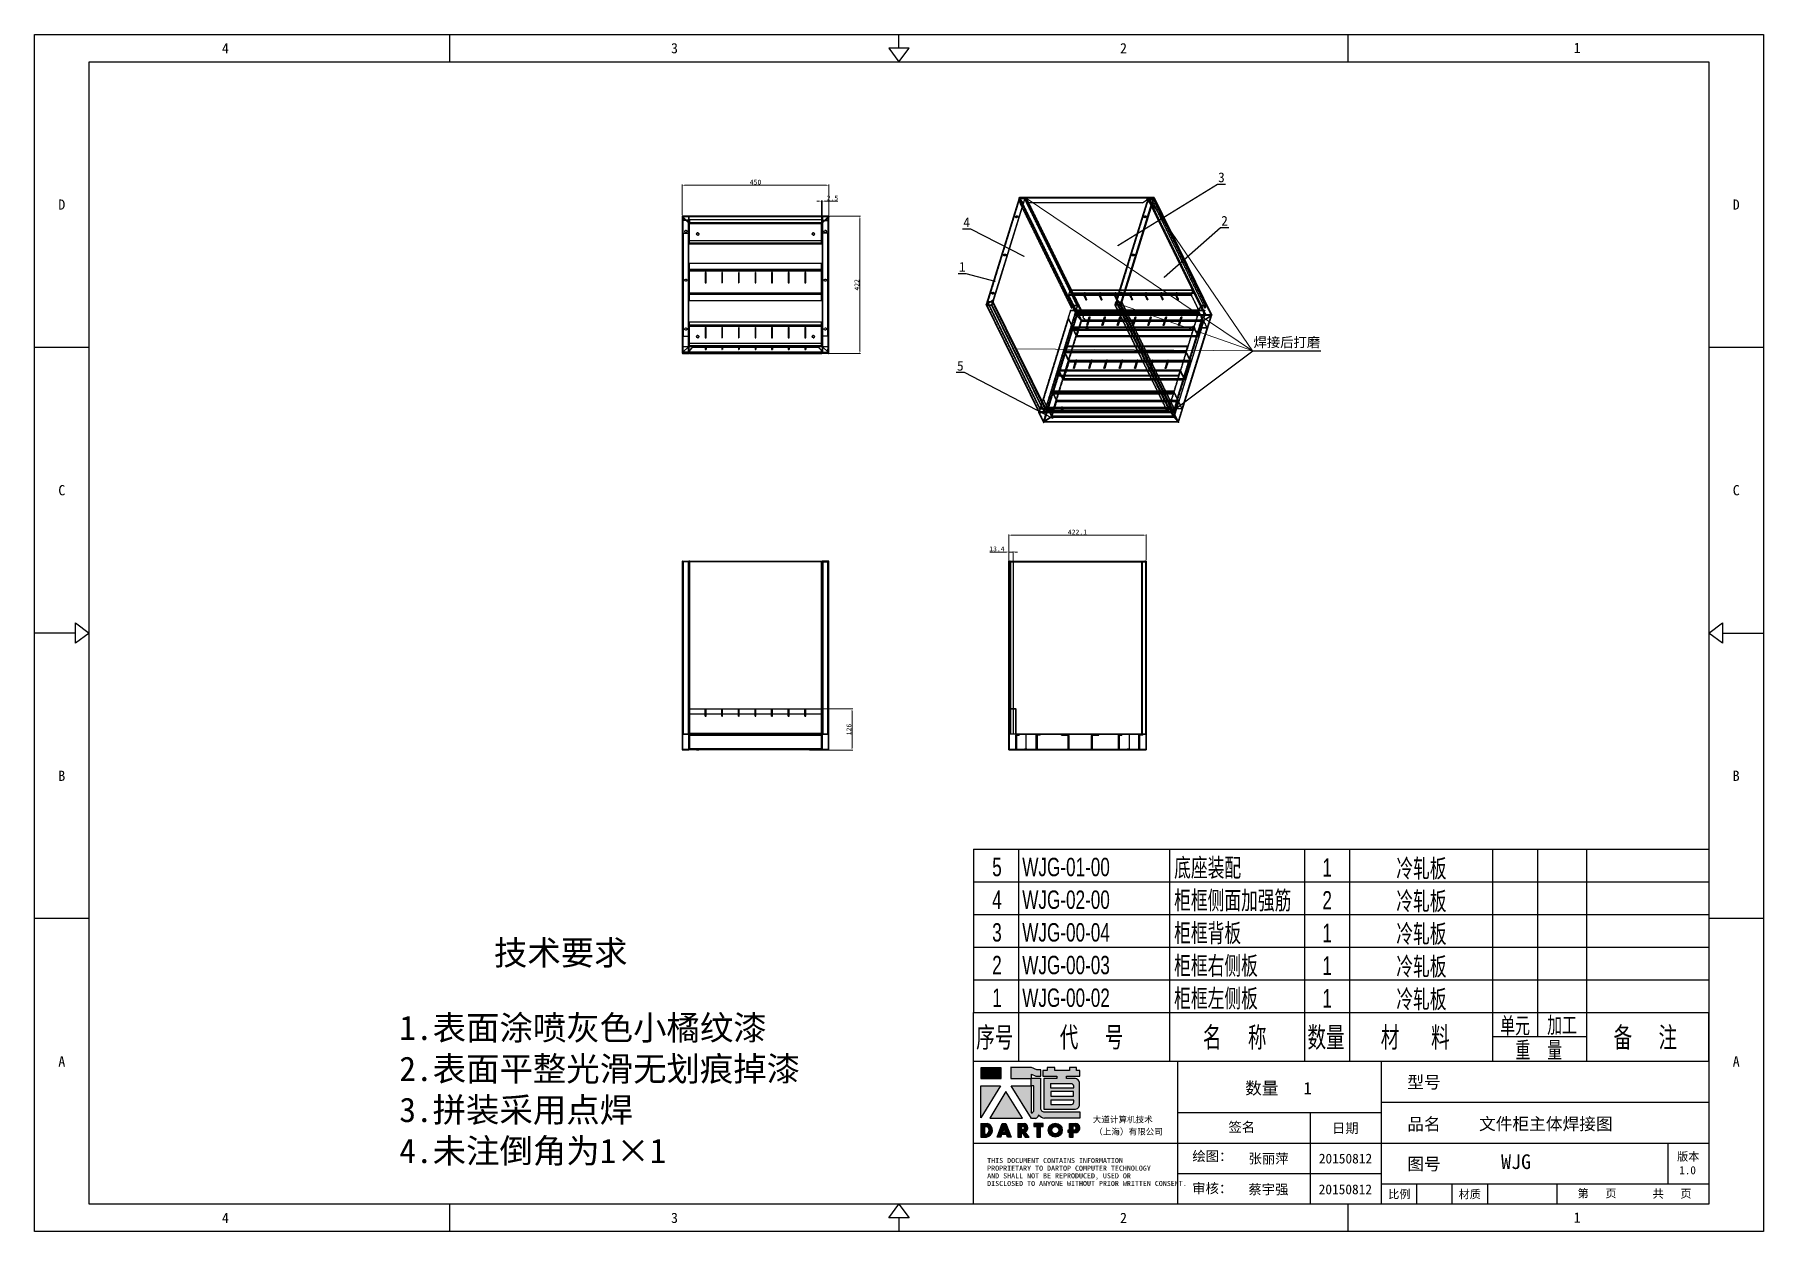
# Model space of a CAD drawing. Header units: millimetres. Extents: x 13106 to 40242, y 18888 to 28426.
# Drawn here: x 19499 to 24807, y 24299 to 27975 of the extents above; entities that cross this region are included whole.
import ezdxf
from ezdxf import colors
from ezdxf.entities.mleader import LeaderData, LeaderLine
from ezdxf.enums import TextEntityAlignment as Align
from ezdxf.math import Vec2, Vec3

# ---------------------------------------------------------------- set-up
doc = ezdxf.new("R2010")
doc.units = ezdxf.units.MM
doc.header["$PDSIZE"] = -1
doc.linetypes.add('HIDDEN', pattern=[1.905, 1.27, -0.635])
for name, color, linetype in [('02___PRT_ALL_AXES', 7, 'Continuous'), ('1轮廓实线层', 7, 'Continuous'), ('2细线层', 4, 'Continuous'), ('4', 7, 'Continuous'), ('6文字层', 3, 'Continuous'), ('DEFAULT_2', 8, 'HIDDEN'), ('print', 30, 'Continuous'), ('图框层', 7, 'Continuous')]:
    doc.layers.add(name, color=color, linetype=linetype)
doc.layers.add('dim', color=2, linetype='Continuous', lineweight=9)
doc.styles.add('Dartop', font='')
doc.styles.add('hzHT', font='simhei.ttf')
doc.styles.add('PC_TEXTSTYLE', font='arial.ttf', dxfattribs={"width": 0.8})
doc.styles.get('Dartop').set_extended_font_data('FangSong_GB2312')
doc.dimstyles.new('3', dxfattribs={"dimtxt": 15, "dimasz": 7, "dimexe": 2, "dimexo": 3, "dimgap": 2, "dimtad": 1, "dimzin": 9, "dimdsep": 46, "dimtxsty": 'Standard', "dimcen": 1, "dimadec": 1, "dimazin": 2, "dimtfac": 0.5, "dimtmove": 0, "dimatfit": 3, "dimfxl": 0, "dimtolj": 1, "dimlwd": 9, "dimlwe": 9, "dimarcsym": 0})

msp = doc.modelspace()

# ---------------------------------------------------------------- texts
at = {"color": 0}
for s, height, style, p in [('4', 31.328, 'Dartop', (20085.283, 27933.103)), ('3', 31.328, 'Dartop', (21463.715, 27933.103)), ('2', 31.328, 'Dartop', (22842.146, 27933.103)), ('1', 31.328, 'Dartop', (24234.858, 27934.097)), ('D', 31.328, 'Dartop', (19582.823, 27452.741)), ('D', 31.328, 'Dartop', (24723.038, 27452.741)), ('C', 31.328, 'Dartop', (19582.823, 26575.557)), ('C', 31.328, 'Dartop', (24723.038, 26575.557)), ('B', 31.328, 'Dartop', (19582.823, 25698.373)), ('B', 31.328, 'Dartop', (24723.038, 25698.373)), ('A', 31.328, 'Dartop', (19582.823, 24821.19)), ('A', 31.328, 'Dartop', (24723.038, 24821.19)), ('数量   1', 37.5936, 'hzHT', (23317.816, 24739.036)), ('型号', 37.5936, 'hzHT', (23764.495, 24757.439)), ('签名', 30.0749, 'hzHT', (23205.235, 24619.597)), ('日期', 30.0749, 'hzHT', (23523.247, 24616.513)), ('品名', 37.5936, 'hzHT', (23764.495, 24628.779)), ('文件柜主体焊接图', 37.5936, 'hzHT', (24138.629, 24629.486)), ('张丽萍', 30.0749, 'hzHT', (23287.276, 24522.901)), ('20150812', 30.0749, 'hzHT', (23523.557, 24522.901)), ('图号', 37.5936, 'hzHT', (23764.495, 24506.278)), ('WJG', 45.1123, 'hzHT', (24047.206, 24513.331)), ('版本', 25.0624, 'hzHT', (24575.633, 24528.981)), ('1.0', 25.0624, 'hzHT', (24573.749, 24487.119)), ('蔡宇强', 30.0749, 'hzHT', (23286.895, 24428.307)), ('20150812', 30.0749, 'hzHT', (23523.175, 24428.307)), ('比例', 25.0624, 'hzHT', (23688.873, 24413.273)), ('材质', 25.0624, 'hzHT', (23905.084, 24413.273)), ('第   页', 25.0624, 'hzHT', (24295.938, 24415.873)), ('共   页', 25.0624, 'hzHT', (24526.158, 24414.96)), ('4', 31.328, 'Dartop', (20085.283, 24340.827)), ('3', 31.328, 'Dartop', (21463.715, 24340.827)), ('2', 31.328, 'Dartop', (22842.146, 24340.827)), ('1', 31.328, 'Dartop', (24234.858, 24341.821))]:
    msp.add_text(s, height=height, dxfattribs=dict(at, style=style)).set_placement(p, align=Align.MIDDLE_CENTER)
at = {"color": 0, "style": 'hzHT'}
msp.add_text('技术要求', height=75.1872, dxfattribs=at).set_placement((21114.407, 25192.591), align=Align.TOP_CENTER)
for s, height, p in [('1.表面涂喷灰色小橘纹漆', 75.18718, (20619.031, 24962.191)), ('2.表面平整光滑无划痕掉漆', 75.18718, (20619.031, 24836.191)), ('3.拼装采用点焊', 75.1872, (20619.031, 24710.191)), ('4.未注倒角为1×1', 75.1872, (20619.031, 24584.191))]:
    msp.add_text(s, height=height, dxfattribs=at).set_placement(p, align=Align.TOP_LEFT)
for s, height, p in [('THIS DOCUMENT CONTAINS INFORMATION', 15.664, (22423.636, 24509.008)), ('绘图：', 30.0749, (23053.411, 24515.179)), ('AND SHALL NOT BE REPRODUCED, USED OR', 15.664, (22423.636, 24462.016)), ('PROPRIETARY TO DARTOP COMPUTER TECHNOLOGY', 15.664, (22423.636, 24485.512)), ('DISCLOSED TO ANYONE WITHOUT PRIOR WRITTEN CONSENT.', 15.664, (22423.636, 24438.52)), ('审核：', 30.0749, (23053.038, 24416.487))]:
    msp.add_text(s, height=height, dxfattribs=at).set_placement(p)
at = {"layer": '4', "color": 0, "style": 'hzHT'}
for s, p in [('大道计算机技术', (22747.61, 24633.423)), ('（上海）有限公司', (22752.339, 24595.96))]:
    msp.add_text(s, height=18.7968, dxfattribs=at).set_placement(p)

# ---------------------------------------------------------------- blocks, each defined once
blk = doc.blocks.new('*D354')
at = {"layer": 'Defpoints', "color": 0, "lineweight": 9, "transparency": 16777216}
for p in [(21917.5, 27463.4), (21915, 27394.1), (21917.5, 27394.1)]:
    blk.add_point(p, dxfattribs=at)
at = {"layer": 'dim', "color": 0, "lineweight": 9, "transparency": 16777216}
for p, q in [((21908, 27463.4), (21901, 27463.4)), ((21915, 27397.1), (21915, 27465.4)), ((21915, 27463.4), (21917.5, 27463.4)), ((21917.5, 27397.1), (21917.5, 27465.4)), ((21924.5, 27463.4), (21965.5, 27463.4))]:
    blk.add_line(p, q, dxfattribs=at)
for points in [[(21908, 27464.5), (21908, 27462.2), (21915, 27463.4)], [(21924.5, 27464.5), (21924.5, 27462.2), (21917.5, 27463.4)]]:
    blk.add_solid(points, dxfattribs=at)
at = {"layer": 'dim', "color": 0, "lineweight": 9, "transparency": 16777216, "insert": (21948.5, 27472.9), "char_height": 15, "attachment_point": 5}
blk.add_mtext('\\A1;2.5', dxfattribs=at)
blk = doc.blocks.new('dadao')
for p, q in [((48, 19.2), (44.9, 10.4)), ((44.9, 10.4), (51.2, 10.4)), ((51.2, 10.4), (48, 19.2))]:
    blk.add_line(p, q)
for points in [[(41.8, 121.6), (41.8, 143.7), (-0.4, 143.7), (-0.4, 121.6), (41.8, 121.6)], [(104.8, 122), (104.8, 130.3), (114.1, 126.3), (124.2, 126.3), (124.2, 139.6), (115.9, 139.6), (105.1, 143.9), (61.5, 143.9)], [(61.7, 144), (61.7, 121.3), (103.9, 121.3)], [(113.4, 38.7), (105.1, 38.7), (63, 106.5), (103.9, 106.5), (103.9, 120.9), (103.9, 121.3)], [(109.7, 53.6), (109.7, 106.2), (104.3, 106.2), (104.3, 50.4), (106.6, 50.4)], [(144.6, 94.4), (144.6, 84.8), (192, 84.8), (192, 94.1), (144.9, 94.1)], [(120.2, 45), (119.5, 45), (119.5, 44.6)], [(0, 28), (0, 0), (11.8, 0)], [(0.1, 28), (14, 28)], [(7.1, 21.8), (7.1, 6.1), (12, 6.1)], [(7.1, 21.8), (11.4, 21.8)], [(76.8, 28.2), (76.8, 0), (84.1, 0), (84.1, 11.1), (91.6, -0.1), (100.3, -0.1), (91.7, 11.1)], [(76.8, 28.2), (90.6, 28.2)], [(84, 22.7), (84, 15.3), (87.2, 15.3)], [(84, 22.7), (87.3, 22.7)], [(183.7, 0), (183.7, 9.6), (180.6, 9.6), (180.6, 14.9), (183.8, 14.9), (183.8, 28.1), (196.1, 28.1), (196.5, 28.1)], [(183.7, 0), (190.9, 0), (190.9, 9.6), (198.8, 9.6)], [(194.9, 22.3), (190.8, 22.3), (190.8, 15), (194.4, 15)]]:
    blk.add_lwpolyline(points)
blk.add_lwpolyline([(137.1, 144.2), (137.1, 137.9), (128.3, 137.9), (128.3, 126.5), (157.3, 126.5), (157.3, 121.5), (130.3, 121.5), (130.3, 57.5), (194.4, 57.5, 0.414214), (204.4, 67.5), (204.4, 111.3, 0.414214), (194.4, 121.3), (177.5, 121.3), (177.5, 126.3), (204.7, 126.3), (204.7, 137.7), (198.2, 137.7), (198.2, 143.9), (183.3, 143.9), (183.3, 138), (153, 138), (153, 144.2), (137.1, 144.2)], format="xyb", close=True)
for points in [[(104.8, 122), (123.4, 122), (123.4, 60, 0.414214), (131.4, 52), (204.8, 52), (204.8, 39.1), (131.7, 39.1)], [(144.3, 110.8), (144.3, 101.8), (192.3, 101.8), (192.3, 105.5, 0.414214), (187.3, 110.5), (144.3, 110.5)], [(144.6, 77), (144.6, 67.5), (187.6, 67.5, 0.414214), (192.6, 72.5), (192.6, 76.4), (144.6, 76.4)]]:
    blk.add_lwpolyline(points, format="xyb")
for points in [[(-0.3, 106.2), (40.4, 106.2), (-0.3, 39.7), (-0.3, 106.2)], [(51.7, 94.1), (18.4, 39.3), (86.2, 39.3)], [(43.8, 28.2), (51.8, 28.2), (62.6, -0.1), (55, -0.1), (53.2, 5), (42.9, 5), (41.1, 0), (33.6, 0)], [(110, 28.1), (110, 21.9), (116, 21.9), (116, -0.1), (123.2, -0.1), (123.2, 22), (129.2, 22), (129.2, 28.1), (110, 28.1)]]:
    blk.add_lwpolyline(points, close=True)
for radius in [14.5, 7.44]:
    blk.add_circle((154.2, 14.2), radius)
for centre, radius, start, end in [((99.2, 60.7), 12.6, 305.6399, 325.969), ((111.6, 46.7), 8.19, 282.9811, 347.6627), ((136, 61.7), 22.9, 226.7358, 259.3209), ((8.5, 13.9), 8.49, 294.2143, 69.7177), ((9.6, 14.2), 14.4, 278.6604, 72.3203), ((86.4, 19), 3.8, 282.527, 76.7196), ((88.6, 19.4), 8.95, 290.6073, 77.2124), ((193.7, 18.7), 3.8, 280.9891, 72.5513), ((195.7, 18.6), 9.51, 288.8959, 85.2442)]:
    blk.add_arc(centre, radius, start, end)
blk = doc.blocks.new('PC_MXBTITLERECORD')
at = {"layer": '1轮廓实线层'}
for p, q in [((-180, 0), (-180, 12)), ((0, 0), (0, 12))]:
    blk.add_line(p, q, dxfattribs=at)
at = {"layer": '2细线层'}
for p, q in [((-169, 12), (-169, 0)), ((-132, 12), (-132, 0)), ((-99, 12), (-99, 0)), ((-88, 12), (-88, 0)), ((-53, 12), (-53, 0)), ((-42, 12), (-42, 6)), ((-30, 12), (-30, 0)), ((-30, 6), (-53, 6))]:
    blk.add_line(p, q, dxfattribs=at)
at = {"style": 'PC_TEXTSTYLE', "flags": 1}
blk.add_attdef('Fo oFShowMe', (-53, 6), '', height=0.00000005, dxfattribs=at)
at = {"layer": '6文字层', "style": 'PC_TEXTSTYLE', "width": 0.667}
for s, height, p in [('序号', 5, (-174.77, 6)), ('代     号', 5, (-151.09, 6)), ('名     称', 5, (-116.06, 6)), ('数量', 5, (-93.71, 6)), ('材      料', 5, (-71.89, 6)), ('单元', 4, (-47.45, 8.84)), ('加工', 4, (-35.96, 8.94)), ('备     注', 5, (-15.57, 6)), ('重    量', 4, (-41.65, 2.94))]:
    blk.add_text(s, height=height, dxfattribs=at).set_placement(p, align=Align.MIDDLE)
blk = doc.blocks.new('PC_MXB_BLOCK')
at = {"layer": '1轮廓实线层'}
for p, q in [((-180, 8), (-180, 0)), ((0, 8), (0, 0))]:
    blk.add_line(p, q, dxfattribs=at)
at = {"layer": '2细线层'}
for p, q in [((-180, 8), (0, 8)), ((-169, 8), (-169, 0)), ((-132, 8), (-132, 0)), ((-99, 8), (-99, 0)), ((-88, 8), (-88, 0)), ((-53, 8), (-53, 0)), ((-42, 8), (-42, 0)), ((-30, 8), (-30, 0)), ((-180, 0), (0, 0))]:
    blk.add_line(p, q, dxfattribs=at)
at = {"layer": '6文字层', "style": 'PC_TEXTSTYLE'}
for tag, width, p, p2 in [('序号', 0.769182, (-178.38, 1.35), (-170.09, 1.35)), ('代号', 3.14773, (-168.05, 1.35), (-134.11, 1.35)), ('名称', 2.802424, (-130.87, 1.2), (-100.28, 1.2)), ('数量', 0.817449, (-97.88, 1.2), (-89, 1.2)), ('材料', 2.943328, (-86.43, 1.01), (-54.3, 1.01)), ('单重', 0.854038, (-52.21, 0.89), (-43, 0.89)), ('总重', 0.958888, (-41.2, 1.27), (-30.86, 1.27)), ('备注', 2.494074, (-28.61, 1.02), (-1.16, 1.02))]:
    blk.add_attdef(tag, text='', height=4.5, dxfattribs=dict(at, width=width)).set_placement(p, p2, align=Align.FIT)
blk = doc.blocks.new('*D355')
at = {"layer": 'Defpoints', "color": 0, "lineweight": 9, "transparency": 16777216}
for p in [(21937.5, 27512.1), (21487.5, 27417.1), (21937.5, 27417.1)]:
    blk.add_point(p, dxfattribs=at)
at = {"layer": 'dim', "color": 0, "lineweight": 9, "transparency": 16777216}
for p, q in [((21487.5, 27420.1), (21487.5, 27514.1)), ((21494.5, 27512.1), (21930.5, 27512.1)), ((21937.5, 27420.1), (21937.5, 27514.1))]:
    blk.add_line(p, q, dxfattribs=at)
for points in [[(21494.5, 27513.2), (21494.5, 27510.9), (21487.5, 27512.1)], [(21930.5, 27513.2), (21930.5, 27510.9), (21937.5, 27512.1)]]:
    blk.add_solid(points, dxfattribs=at)
at = {"layer": 'dim', "color": 0, "lineweight": 9, "transparency": 16777216, "insert": (21712.5, 27521.6), "char_height": 15, "attachment_point": 5}
blk.add_mtext('\\A1;450', dxfattribs=at)
blk = doc.blocks.new('*D356')
at = {"layer": 'Defpoints', "color": 0, "lineweight": 9, "transparency": 16777216}
for p in [(21935.5, 27417.1), (22033, 27417.1), (21935.5, 26995.1)]:
    blk.add_point(p, dxfattribs=at)
at = {"layer": 'dim', "color": 0, "lineweight": 9, "transparency": 16777216}
for p, q in [((21938.5, 27417.1), (22035, 27417.1)), ((22033, 27002.1), (22033, 27410.1)), ((21938.5, 26995.1), (22035, 26995.1))]:
    blk.add_line(p, q, dxfattribs=at)
for points in [[(22031.8, 27410.1), (22034.1, 27410.1), (22033, 27417.1)], [(22031.8, 27002.1), (22034.1, 27002.1), (22033, 26995.1)]]:
    blk.add_solid(points, dxfattribs=at)
at = {"layer": 'dim', "color": 0, "lineweight": 9, "transparency": 16777216, "insert": (22023.5, 27206.1), "char_height": 15, "attachment_point": 5, "rotation": 90}
blk.add_mtext('\\A1;422', dxfattribs=at)
blk = doc.blocks.new('*D357')
at = {"layer": 'Defpoints', "color": 0, "lineweight": 9, "transparency": 16777216}
for p in [(22911.7, 26437.4), (22489.6, 26357.6), (22911.7, 26357.6)]:
    blk.add_point(p, dxfattribs=at)
at = {"layer": 'dim', "color": 0, "lineweight": 9, "transparency": 16777216}
for p, q in [((22489.6, 26360.6), (22489.6, 26439.4)), ((22496.6, 26437.4), (22904.7, 26437.4)), ((22911.7, 26360.6), (22911.7, 26439.4))]:
    blk.add_line(p, q, dxfattribs=at)
for points in [[(22496.6, 26438.6), (22496.6, 26436.2), (22489.6, 26437.4)], [(22904.7, 26438.6), (22904.7, 26436.2), (22911.7, 26437.4)]]:
    blk.add_solid(points, dxfattribs=at)
at = {"layer": 'dim', "color": 0, "lineweight": 9, "transparency": 16777216, "insert": (22700.7, 26446.9), "char_height": 15, "attachment_point": 5}
blk.add_mtext('\\A1;422.1', dxfattribs=at)
blk = doc.blocks.new('*D358')
at = {"layer": 'Defpoints', "color": 0, "lineweight": 9, "transparency": 16777216}
for p in [(21871.7, 25903.6), (21875, 25777.6), (22008.7, 25777.6)]:
    blk.add_point(p, dxfattribs=at)
at = {"layer": 'dim', "color": 0, "lineweight": 9, "transparency": 16777216}
for p, q in [((21874.7, 25903.6), (22010.7, 25903.6)), ((22008.7, 25896.6), (22008.7, 25784.6)), ((21878, 25777.6), (22010.7, 25777.6))]:
    blk.add_line(p, q, dxfattribs=at)
for points in [[(22007.6, 25896.6), (22009.9, 25896.6), (22008.7, 25903.6)], [(22007.6, 25784.6), (22009.9, 25784.6), (22008.7, 25777.6)]]:
    blk.add_solid(points, dxfattribs=at)
at = {"layer": 'dim', "color": 0, "lineweight": 9, "transparency": 16777216, "insert": (21999.2, 25840.6), "char_height": 15, "attachment_point": 5, "rotation": 90}
blk.add_mtext('\\A1;126', dxfattribs=at)
blk = doc.blocks.new('*D359')
at = {"layer": 'Defpoints', "color": 0, "lineweight": 9, "transparency": 16777216}
for p in [(22489.6, 26385.7), (22489.6, 26290.5), (22503, 26323)]:
    blk.add_point(p, dxfattribs=at)
at = {"layer": 'dim', "color": 0, "lineweight": 9, "transparency": 16777216}
for p, q in [((22482.6, 26385.7), (22431.6, 26385.7)), ((22489.6, 26293.5), (22489.6, 26387.7)), ((22503, 26385.7), (22489.6, 26385.7)), ((22503, 26326), (22503, 26387.7)), ((22510, 26385.7), (22517, 26385.7))]:
    blk.add_line(p, q, dxfattribs=at)
for points in [[(22482.6, 26386.8), (22482.6, 26384.5), (22489.6, 26385.7)], [(22510, 26386.8), (22510, 26384.5), (22503, 26385.7)]]:
    blk.add_solid(points, dxfattribs=at)
at = {"layer": 'dim', "color": 0, "lineweight": 9, "transparency": 16777216, "insert": (22453.6, 26395.2), "char_height": 15, "attachment_point": 5}
blk.add_mtext('\\A1;13.4', dxfattribs=at)

# ---------------------------------------------------------------- dimensions: what is measured, and where the dimension line sits
at = {"layer": 'dim', "lineweight": 9}
for base, p1, p2, picture, middle in [((21937.508, 27512.077), (21487.508, 27417.146), (21937.508, 27417.146), '*D355', (21712.508, 27521.577)), ((21917.508, 27463.381), (21915.008, 27394.146), (21917.508, 27394.146), '*D354', (21948.508, 27472.881)), ((22911.718, 26437.407), (22489.618, 26357.638), (22911.718, 26357.638), '*D357', (22700.668, 26446.907)), ((22489.618, 26385.676), (22503.018, 26322.963), (22489.618, 26290.519), '*D359', (22453.618, 26395.176))]:
    dim = msp.add_linear_dim(base=base, p1=p1, p2=p2, dimstyle='3', dxfattribs=at)
    dim.commit()
    dim.dimension.update_dxf_attribs({"geometry": picture, "text_midpoint": middle})
for base, p1, p2, picture, middle in [((22032.965, 27417.146), (21935.508, 26995.146), (21935.508, 27417.146), '*D356', (22023.465, 27206.146)), ((22008.722, 25777.638), (21871.705, 25903.638), (21874.966, 25777.638), '*D358', (21999.222, 25840.638))]:
    dim = msp.add_linear_dim(base=base, p1=p1, p2=p2, angle=90, dimstyle='3', dxfattribs=at)
    dim.commit()
    dim.dimension.update_dxf_attribs({"geometry": picture, "text_midpoint": middle})

# ---------------------------------------------------------------- hatches: boundary and pattern name
for points in [[(22466.285, 24801.789), (22403.797, 24801.789), (22403.797, 24769.141), (22466.285, 24769.141)], [(22464.273, 24746.299), (22403.965, 24746.299), (22403.965, 24647.831)], [(22480.991, 24728.43), (22431.691, 24647.175), (22532.077, 24647.175)], [(22595.819, 24630.55), (22567.289, 24630.55), (22567.289, 24621.499), (22576.191, 24621.499), (22576.191, 24588.883), (22586.848, 24588.883), (22586.848, 24621.521), (22595.819, 24621.521)]]:
    msp.add_hatch(color=0).paths.add_polyline_path(points)
h = msp.add_hatch(color=0)
h.paths.add_polyline_path([(22559.667, 24781.947), (22573.458, 24775.99), (22588.368, 24775.99), (22588.368, 24795.723), (22576.068, 24795.723), (22560.04, 24802.053), (22495.811, 24802.053), (22495.811, 24768.679), (22558.304, 24768.679), (22558.304, 24768.004), (22558.304, 24746.672), (22497.704, 24746.672), (22560.036, 24646.36), (22572.379, 24646.36, 0.27937482), (22581.389, 24655.122), (22581.389, 24655.584), (22582.478, 24655.584, 0.14314537), (22599.47, 24646.936), (22707.782, 24646.936), (22707.782, 24665.961), (22599.009, 24665.961, -0.41421356), (22587.161, 24677.809), (22587.161, 24769.733), (22559.667, 24769.733)])
h.paths.add_polyline_path([(22558.934, 24746.246), (22566.875, 24746.245), (22566.875, 24668.388, -0.08893574), (22562.273, 24663.655), (22558.906, 24663.655)], flags=16)
h = msp.add_hatch(color=0)
h.paths.add_polyline_path([(22707.596, 24792.961), (22697.959, 24792.961), (22697.959, 24802.128), (22675.931, 24802.128), (22675.931, 24793.419), (22630.96, 24793.419), (22630.96, 24802.586), (22607.407, 24802.586), (22607.407, 24793.249), (22594.393, 24793.249), (22594.393, 24776.349), (22637.341, 24776.349), (22637.341, 24768.874), (22597.321, 24768.874), (22597.321, 24674.236), (22692.327, 24674.236, 0.41421356), (22707.136, 24689.045), (22707.136, 24753.856, 0.41421356), (22692.327, 24768.665), (22667.212, 24768.665), (22667.212, 24776), (22707.596, 24776)])
h.paths.add_polyline_path([(22681.835, 24752.621, -0.41421356), (22689.239, 24745.217), (22689.239, 24739.786), (22618.111, 24739.786), (22618.111, 24752.621)], flags=16)
h.paths.add_polyline_path([(22688.78, 24728.326), (22688.78, 24714.574), (22618.57, 24714.574), (22618.57, 24728.326)], flags=16)
h.paths.add_polyline_path([(22689.698, 24702.198), (22689.698, 24696.309, -0.41421356), (22682.293, 24688.904), (22618.57, 24688.904), (22618.57, 24702.198)], flags=16)
h = msp.add_hatch(color=0)
h.paths.add_polyline_path([(22425.098, 24630.401), (22404.408, 24630.401), (22404.408, 24589.007), (22421.833, 24589.007, 0.79301591)])
h.paths.add_polyline_path([(22422.14, 24598.072), (22414.906, 24598.072), (22414.906, 24621.336), (22421.341, 24621.336, -0.67136089)], flags=16)
h = msp.add_hatch(color=0)
h.paths.add_polyline_path([(22481.146, 24630.742), (22469.339, 24630.742), (22454.154, 24588.962), (22465.339, 24588.962), (22467.97, 24596.366), (22483.123, 24596.366), (22485.811, 24588.872), (22497.086, 24588.872)])
h.paths.add_polyline_path([(22480.227, 24604.347), (22470.84, 24604.347), (22475.447, 24617.476)], flags=16)
h = msp.add_hatch(color=0)
h.paths.add_polyline_path([(22538.54, 24630.713), (22518.191, 24630.713), (22518.191, 24588.939), (22528.944, 24588.939), (22528.944, 24605.5), (22539.996, 24588.79), (22552.99, 24588.79), (22540.27, 24605.395, 0.74405494)])
h.paths.add_polyline_path([(22528.845, 24611.682), (22528.845, 24622.652), (22533.652, 24622.652, -0.79680897), (22533.58, 24611.682)], flags=16)
h = msp.add_hatch(color=0)
h.paths.add_polyline_path([(22611.328, 24609.976, 1), (22654.223, 24609.976, 1)])
h.paths.add_polyline_path([(22643.794, 24609.976, -1), (22621.757, 24609.976, -1)], flags=16)
h = msp.add_hatch(color=0)
h.paths.add_polyline_path([(22695.366, 24630.614), (22694.75, 24630.614), (22676.61, 24630.614), (22676.61, 24611.118), (22671.796, 24611.118), (22671.796, 24603.205), (22676.532, 24603.205), (22676.532, 24589.012), (22687.122, 24589.012), (22687.122, 24603.26), (22698.758, 24603.26, 0.81230381)])
h.paths.add_polyline_path([(22686.965, 24611.172), (22686.965, 24622.077), (22692.991, 24622.077, -0.77821343), (22692.376, 24611.172)], flags=16)

# ---------------------------------------------------------------- linework, layer by layer
at = {"color": 0}
for p, q in [((20774.499, 27891.333), (20774.499, 27974.874)), ((22152.93, 27933.103), (22152.93, 27974.874)), ((23531.362, 27891.333), (23531.362, 27974.874)), ((19666.364, 24382.598), (19666.364, 27891.333)), ((19666.364, 27891.333), (24639.496, 27891.333)), ((24639.496, 27891.333), (24639.496, 24382.598)), ((19666.364, 27014.149), (19499.282, 27014.149)), ((24806.579, 27014.149), (24639.496, 27014.149)), ((19624.594, 26136.965), (19499.282, 26136.965)), ((24681.267, 26136.965), (24806.579, 26136.965)), ((19666.364, 25259.781), (19499.282, 25259.781)), ((24806.579, 25259.781), (24639.496, 25259.781)), ((24639.496, 24821.19), (22381.346, 24821.19)), ((22381.346, 24382.598), (22381.346, 24821.19)), ((23007.906, 24821.19), (23007.906, 24382.598)), ((23634.466, 24382.598), (23634.466, 24821.19)), ((23634.466, 24695.878), (24639.496, 24695.878)), ((23007.906, 24664.55), (23634.466, 24664.55)), ((23415.17, 24664.55), (23415.17, 24382.598)), ((22381.346, 24570.566), (23007.906, 24570.566)), ((23007.906, 24570.566), (24639.496, 24570.566)), ((24514.185, 24445.254), (24514.185, 24570.566)), ((23007.906, 24476.582), (23634.466, 24476.582)), ((23634.466, 24445.254), (24639.496, 24445.254)), ((23742.765, 24382.598), (23742.765, 24445.254)), ((23851.064, 24382.598), (23851.064, 24445.254)), ((23960.251, 24382.598), (23960.251, 24445.254)), ((24173.026, 24382.598), (24173.026, 24445.254)), ((24639.496, 24382.598), (19666.364, 24382.598)), ((20774.499, 24299.056), (20774.499, 24382.598)), ((23531.362, 24299.056), (23531.362, 24382.598)), ((22152.93, 24340.827), (22152.93, 24299.056))]:
    msp.add_line(p, q, dxfattribs=at)
at = {"color": 3, "linetype": 'Continuous'}
for p, q in [((22521.807, 27472.032), (22420.993, 27145.798)), ((22522.777, 27471.612), (22422.561, 27147.314)), ((22442.34, 27154.453), (22539.651, 27469.35)), ((22443.497, 27161.414), (22534.998, 27457.512)), ((22521.995, 27472.003), (22521.419, 27473.178)), ((22541.541, 27473.961), (22522.582, 27473.961)), ((22534.998, 27457.512), (22522.777, 27471.612)), ((22523.745, 27474.745), (22540.324, 27474.745)), ((22538.293, 27470.917), (22524.5, 27470.917)), ((22539.604, 27470.231), (22540.885, 27467.62)), ((22539.651, 27469.35), (22540.736, 27467.138)), ((22540.708, 27473.961), (22540.324, 27474.745)), ((22542.627, 27473.256), (22540.449, 27466.207)), ((22540.449, 27466.207), (22547.239, 27458.373)), ((22541.58, 27474.04), (22541.559, 27473.974)), ((22542.471, 27463.604), (22677.813, 27187.806)), ((22914.736, 27473.256), (22542.627, 27473.256)), ((22543.111, 27474.823), (22542.743, 27474.823)), ((22543.509, 27474.013), (22543.111, 27474.823)), ((22914.978, 27474.013), (22543.237, 27474.013)), ((22543.36, 27462.578), (22677.962, 27188.289)), ((22900.926, 27458.373), (22547.239, 27458.373)), ((22912.633, 27457.512), (22821.132, 27161.414)), ((22833.354, 27147.314), (22933.57, 27471.612)), ((22835.322, 27144.504), (22936.506, 27471.935)), ((22900.926, 27458.373), (22912.557, 27466.207)), ((22914.736, 27473.256), (22912.557, 27466.207)), ((22933.57, 27471.612), (22912.633, 27457.512)), ((22917.286, 27469.35), (22913.889, 27458.357)), ((22915.588, 27474.823), (22915.22, 27474.823)), ((22916.499, 27473.961), (22916.244, 27474.48)), ((22916.267, 27474.04), (22916.247, 27473.974)), ((22916.254, 27473.96), (22916.247, 27473.974)), ((22916.258, 27473.961), (22917.717, 27473.961)), ((22916.306, 27473.961), (22916.267, 27474.04)), ((22934.538, 27474.745), (22917.959, 27474.745)), ((22919.612, 27470.917), (22932.538, 27470.917)), ((22935.849, 27474.059), (23112.774, 27113.525)), ((22935.896, 27473.178), (23112.82, 27112.644)), ((21487.508, 27417.146), (21487.508, 26997.146)), ((21936.508, 27417.146), (21488.508, 27417.146)), ((21488.508, 27416.146), (21507.508, 27397.146)), ((21489.4, 27413.215), (21489.508, 27413.146)), ((21935.508, 27415.146), (21489.508, 27415.146)), ((21489.508, 27413.146), (21489.508, 26999.146)), ((21507.508, 27395.146), (21489.508, 27413.146)), ((21917.508, 27397.146), (21507.508, 27397.146)), ((21507.508, 27000.446), (21507.508, 27395.146)), ((21510.008, 27332.146), (21510.008, 27397.146)), ((21510.008, 27394.146), (21915.008, 27394.146)), ((21915.008, 27332.146), (21915.008, 27397.146)), ((21917.508, 27397.146), (21936.508, 27416.146)), ((21935.508, 27413.146), (21917.508, 27395.146)), ((21917.508, 27395.146), (21917.508, 27000.446)), ((21935.615, 27413.215), (21935.508, 27413.146)), ((21935.508, 26999.146), (21935.508, 27413.146)), ((21937.508, 26997.146), (21937.508, 27417.146)), ((21510.008, 27335.146), (21915.008, 27335.146)), ((21510.008, 27332.146), (21915.008, 27332.146)), ((21510.008, 27157.146), (21510.008, 27272.146)), ((21915.008, 27272.146), (21510.008, 27272.146)), ((21915.008, 27253.146), (21510.008, 27253.146)), ((21915.008, 27252.146), (21510.008, 27252.146)), ((21915.008, 27248.146), (21510.008, 27248.146)), ((21915.008, 27157.146), (21915.008, 27272.146)), ((21915.008, 27181.146), (21510.008, 27181.146)), ((21915.008, 27177.146), (21510.008, 27177.146)), ((21915.008, 27176.146), (21510.008, 27176.146)), ((22673.952, 27175.313), (22678.301, 27189.388)), ((22720.005, 27175.313), (22673.952, 27175.313)), ((22696.584, 27127.897), (22674.016, 27173.886)), ((22720.069, 27173.886), (22674.016, 27173.886)), ((22829.777, 27189.388), (22678.301, 27189.388)), ((22829.896, 27189.773), (22678.611, 27189.773)), ((22720.005, 27175.313), (22722.301, 27182.742)), ((22720.069, 27173.886), (22726.622, 27160.531)), ((22722.301, 27182.742), (22724.603, 27182.742)), ((22722.308, 27175.313), (22724.603, 27182.742)), ((22766.979, 27175.313), (22722.308, 27175.313)), ((22722.372, 27173.886), (22728.925, 27160.531)), ((22767.043, 27173.886), (22722.372, 27173.886)), ((22766.979, 27175.313), (22769.275, 27182.742)), ((22767.043, 27173.886), (22773.597, 27160.531)), ((22769.275, 27182.742), (22771.577, 27182.742)), ((22769.282, 27175.313), (22771.577, 27182.742)), ((22813.953, 27175.313), (22769.282, 27175.313)), ((22814.017, 27173.886), (22769.346, 27173.886)), ((22769.346, 27173.886), (22775.899, 27160.531)), ((22813.953, 27175.313), (22816.249, 27182.742)), ((22814.017, 27173.886), (22820.571, 27160.531)), ((22816.249, 27182.742), (22818.552, 27182.742)), ((22816.256, 27175.313), (22818.552, 27182.742)), ((22825.428, 27175.313), (22816.256, 27175.313)), ((22824.986, 27173.886), (22816.32, 27173.886)), ((22816.32, 27173.886), (22821.638, 27163.049)), ((21915.008, 27157.146), (21510.008, 27157.146)), ((22420.281, 27144.866), (22581.954, 26815.413)), ((22421.593, 27144.181), (22583.265, 26814.728)), ((22421.593, 27144.181), (22437.228, 27144.181)), ((22422.561, 27147.314), (22443.497, 27161.414)), ((22423.494, 27147.115), (22422.829, 27144.964)), ((22429.155, 27144.964), (22426.955, 27149.446)), ((22429.179, 27144.964), (22426.974, 27149.459)), ((22439.941, 27152.886), (22432.062, 27152.886)), ((22437.228, 27144.181), (22598.9, 26814.728)), ((22438.42, 27144.984), (22441.246, 27154.129)), ((22438.42, 27144.984), (22600.092, 26815.53)), ((22441.246, 27154.129), (22602.918, 26824.676)), ((22603.402, 26826.242), (22442.34, 27154.453)), ((22696.605, 27127.847), (22603.402, 26826.242)), ((22824.243, 27127.897), (22696.584, 27127.897)), ((22824.932, 27126.492), (22696.647, 27126.492)), ((22726.622, 27160.531), (22728.925, 27160.531)), ((22773.597, 27160.531), (22775.899, 27160.531)), ((22816.055, 27144.984), (22818.881, 27154.129)), ((22977.751, 26815.079), (22816.079, 27144.532)), ((22832.386, 27144.181), (22816.751, 27144.181)), ((22978.423, 26814.728), (22816.751, 27144.181)), ((22821.804, 27160.37), (22819.975, 27154.453)), ((22820.571, 27160.531), (22821.664, 27160.531)), ((22821.132, 27161.414), (22833.354, 27147.314)), ((22821.333, 27152.886), (22828.291, 27152.886)), ((22821.333, 27152.886), (22825.221, 27144.964)), ((22994.058, 26814.728), (22832.386, 27144.181)), ((22833.98, 27146.121), (22833.864, 27145.748)), ((22996.384, 26816.294), (22834.712, 27145.748)), ((21510.008, 27017.146), (21510.008, 27092.146)), ((21510.008, 27092.146), (21915.008, 27092.146)), ((21915.008, 27082.146), (21510.008, 27082.146)), ((21510.008, 27079.146), (21915.008, 27079.146)), ((21915.008, 27017.146), (21915.008, 27092.146)), ((22729.072, 27082.39), (22736.818, 27107.457)), ((22731.374, 27082.39), (22729.072, 27082.39)), ((22739.121, 27107.457), (22731.374, 27082.39)), ((22736.818, 27107.457), (22739.121, 27107.457)), ((22776.046, 27082.39), (22783.792, 27107.457)), ((22778.349, 27082.39), (22776.046, 27082.39)), ((22786.095, 27107.457), (22778.349, 27082.39)), ((22783.792, 27107.457), (22786.095, 27107.457)), ((22823.02, 27082.39), (22830.766, 27107.457)), ((22825.323, 27082.39), (22823.02, 27082.39)), ((22833.069, 27107.457), (22825.323, 27082.39)), ((22830.766, 27107.457), (22833.069, 27107.457)), ((23112.21, 27113.888), (23011.026, 26786.457)), ((23112.126, 27112.803), (23011.248, 26786.36)), ((21489.508, 26999.146), (21507.508, 27017.146)), ((21510.008, 27020.146), (21915.008, 27020.146)), ((21510.008, 27017.146), (21915.008, 27017.146)), ((21520.508, 27015.046), (21510.508, 27005.046)), ((21520.508, 27015.046), (21904.508, 27015.046)), ((21914.508, 27005.046), (21904.508, 27015.046)), ((21917.508, 27017.146), (21935.508, 26999.146)), ((21509.092, 26996.146), (21488.508, 26996.146)), ((21489.4, 26999.078), (21489.508, 26999.146)), ((21489.508, 26995.146), (21507.508, 26995.146)), ((21505.508, 26998.446), (21490.533, 26998.446)), ((21510.508, 26998.146), (21508.008, 26998.146)), ((21509.108, 26996.046), (21509.108, 26996.13)), ((21510.108, 26995.046), (21914.908, 26995.046)), ((21510.508, 26996.046), (21510.508, 27005.046)), ((21510.508, 26997.046), (21914.508, 26997.046)), ((21914.508, 26996.046), (21914.508, 27005.046)), ((21917.008, 26998.146), (21914.508, 26998.146)), ((21915.908, 26996.046), (21915.908, 26996.13)), ((21915.924, 26996.146), (21936.508, 26996.146)), ((21935.508, 26995.146), (21917.508, 26995.146)), ((21919.508, 26998.446), (21934.483, 26998.446)), ((21935.615, 26999.078), (21935.508, 26999.146)), ((22688.284, 26950.4), (22696.03, 26975.466)), ((22698.332, 26975.466), (22690.586, 26950.4)), ((22696.03, 26975.466), (22698.332, 26975.466)), ((22735.258, 26950.4), (22743.004, 26975.466)), ((22745.306, 26975.466), (22737.56, 26950.4)), ((22743.004, 26975.466), (22745.306, 26975.466)), ((22782.232, 26950.4), (22789.978, 26975.466)), ((22792.281, 26975.466), (22784.534, 26950.4)), ((22789.978, 26975.466), (22792.281, 26975.466)), ((22829.206, 26950.4), (22836.952, 26975.466)), ((22839.255, 26975.466), (22831.509, 26950.4)), ((22836.952, 26975.466), (22839.255, 26975.466)), ((22876.18, 26950.4), (22883.926, 26975.466)), ((22886.229, 26975.466), (22878.483, 26950.4)), ((22883.926, 26975.466), (22886.229, 26975.466)), ((22690.586, 26950.4), (22688.284, 26950.4)), ((22737.56, 26950.4), (22735.258, 26950.4)), ((22784.534, 26950.4), (22782.232, 26950.4)), ((22831.509, 26950.4), (22829.206, 26950.4)), ((22878.483, 26950.4), (22876.18, 26950.4)), ((22581.758, 26815.812), (22581.423, 26814.728)), ((22581.423, 26814.728), (22596.675, 26783.647)), ((22995.589, 26813.484), (22582.954, 26813.484)), ((22582.954, 26813.484), (22596.986, 26784.89)), ((22583.265, 26814.728), (22598.9, 26814.728)), ((22600.092, 26815.53), (22602.918, 26824.676)), ((22977.155, 26816.294), (22600.328, 26816.294)), ((22994.058, 26814.728), (22978.423, 26814.728)), ((22995.589, 26813.484), (23009.621, 26784.89)), ((22996.384, 26816.294), (22995.9, 26814.728)), ((22995.9, 26814.728), (23011.152, 26783.647)), ((23009.621, 26784.89), (22596.986, 26784.89)), ((23009.834, 26784.457), (22597.47, 26784.457)), ((23011.026, 26786.457), (23011.637, 26785.214)), ((23011.152, 26783.647), (23011.637, 26785.214)), ((21487.508, 26357.638), (21487.508, 25777.638)), ((21487.508, 26357.638), (21507.508, 26357.638)), ((21489.508, 26357.638), (21489.508, 25827.638)), ((21506.483, 26357.638), (21506.483, 25827.638)), ((21507.508, 26357.638), (21507.508, 25827.638)), ((21510.508, 26357.638), (21914.508, 26357.638)), ((21917.508, 25827.638), (21917.508, 26357.638)), ((21937.508, 26357.638), (21917.508, 26357.638)), ((21918.533, 25827.638), (21918.533, 26357.638)), ((21935.508, 25827.638), (21935.508, 26357.638)), ((21937.508, 25777.638), (21937.508, 26357.638)), ((22489.618, 26357.638), (22489.618, 25777.638)), ((22489.618, 26357.638), (22907.718, 26357.638)), ((22489.718, 25777.638), (22489.718, 26357.638)), ((22491.718, 25777.638), (22491.718, 26357.638)), ((22491.718, 26355.638), (22909.718, 26355.638)), ((22909.718, 26357.638), (22909.718, 25827.638)), ((22909.718, 26357.638), (22911.718, 26357.638)), ((22911.718, 26357.638), (22911.718, 25777.638)), ((21508.008, 25827.638), (21508.008, 25903.638)), ((21508.008, 25903.638), (21917.008, 25903.638)), ((21558.008, 25902.622), (21508.008, 25902.622)), ((21558.008, 25881.138), (21558.008, 25903.638)), ((21560.508, 25881.138), (21560.508, 25903.638)), ((21609.008, 25902.622), (21560.508, 25902.622)), ((21609.008, 25881.138), (21609.008, 25903.638)), ((21611.508, 25881.138), (21611.508, 25903.638)), ((21660.008, 25902.622), (21611.508, 25902.622)), ((21660.008, 25881.138), (21660.008, 25903.638)), ((21662.508, 25881.138), (21662.508, 25903.638)), ((21711.008, 25902.622), (21662.508, 25902.622)), ((21711.008, 25881.138), (21711.008, 25903.638)), ((21713.508, 25881.138), (21713.508, 25903.638)), ((21762.008, 25902.622), (21713.508, 25902.622)), ((21762.008, 25881.138), (21762.008, 25903.638)), ((21764.508, 25881.138), (21764.508, 25903.638)), ((21813.008, 25902.622), (21764.508, 25902.622)), ((21813.008, 25881.138), (21813.008, 25903.638)), ((21815.508, 25881.138), (21815.508, 25903.638)), ((21864.008, 25902.622), (21815.508, 25902.622)), ((21864.008, 25881.138), (21864.008, 25903.638)), ((21866.508, 25881.138), (21866.508, 25903.638)), ((21917.008, 25902.622), (21866.508, 25902.622)), ((21917.008, 25827.638), (21917.008, 25903.638)), ((21558.008, 25881.138), (21560.508, 25881.138)), ((21609.008, 25881.138), (21611.508, 25881.138)), ((21660.008, 25881.138), (21662.508, 25881.138)), ((21711.008, 25881.138), (21713.508, 25881.138)), ((21762.008, 25881.138), (21764.508, 25881.138)), ((21813.008, 25881.138), (21815.508, 25881.138)), ((21864.008, 25881.138), (21866.508, 25881.138)), ((21488.508, 25827.638), (21936.508, 25827.638)), ((21936.508, 25825.638), (21488.508, 25825.638)), ((21488.508, 25825.638), (21488.508, 25779.638)), ((21917.008, 25828.638), (21508.008, 25828.638)), ((21936.508, 25825.638), (21936.508, 25779.638)), ((22909.718, 25827.638), (22911.718, 25827.638)), ((21936.508, 25779.638), (21488.508, 25779.638)), ((21935.508, 25777.638), (21489.508, 25777.638)), ((22489.618, 25777.638), (22911.718, 25777.638)), ((22909.718, 25779.638), (22491.718, 25779.638)), ((22909.718, 25779.638), (22909.718, 25777.638))]:
    msp.add_line(p, q, dxfattribs=at)
at = {"color": 7, "linetype": 'Continuous'}
for p, q in [((22443.802, 27160.792), (22535.303, 27456.89)), ((22521.419, 27473.178), (22541.299, 27473.178)), ((22522.582, 27473.961), (22522.34, 27473.178)), ((22522.34, 27473.178), (22523.541, 27470.729)), ((22522.393, 27471.935), (22522.95, 27471.935)), ((22522.95, 27471.935), (22522.831, 27471.549)), ((22523.745, 27474.745), (22523.503, 27473.961)), ((22524.075, 27470.114), (22524.229, 27470.114)), ((22524.229, 27470.114), (22524.189, 27469.983)), ((22524.229, 27470.114), (22524.43, 27469.704)), ((22524.5, 27470.917), (22524.258, 27470.133)), ((22524.258, 27470.133), (22524.519, 27469.601)), ((22538.051, 27470.133), (22524.258, 27470.133)), ((22534.998, 27457.512), (22535.303, 27456.89)), ((22535.043, 27457.42), (22538.73, 27469.35)), ((22538.293, 27470.917), (22538.051, 27470.133)), ((22538.051, 27470.133), (22538.616, 27468.982)), ((22539.651, 27469.35), (22538.73, 27469.35)), ((22540.324, 27474.745), (22540.082, 27473.961)), ((22540.754, 27465.585), (22540.449, 27466.207)), ((22547.544, 27457.752), (22540.754, 27465.585)), ((22541.541, 27473.961), (22541.299, 27473.178)), ((22541.299, 27473.178), (22542.099, 27471.547)), ((22541.559, 27473.974), (22542.48, 27473.974)), ((22541.58, 27474.04), (22542.869, 27474.04)), ((22542.743, 27474.823), (22542.48, 27473.974)), ((22542.48, 27473.974), (22542.717, 27473.491)), ((22542.501, 27474.04), (22542.742, 27473.549)), ((22543.111, 27474.823), (22542.869, 27474.04)), ((22542.951, 27473.873), (22542.869, 27474.04)), ((22547.544, 27457.752), (22547.239, 27458.373)), ((22901.231, 27457.752), (22547.544, 27457.752)), ((22548.869, 27457.752), (22680.374, 27189.773)), ((22550.441, 27457.752), (22681.946, 27189.773)), ((22550.494, 27457.752), (22681.999, 27189.773)), ((22901.231, 27457.752), (22900.926, 27458.373)), ((22912.862, 27465.585), (22901.231, 27457.752)), ((22912.862, 27465.585), (22912.557, 27466.207)), ((22915.041, 27472.635), (22912.862, 27465.585)), ((22914.736, 27473.256), (22915.041, 27472.635)), ((22914.763, 27473.339), (22915.054, 27472.676)), ((22915.22, 27474.823), (22914.978, 27474.04)), ((22915.588, 27472.797), (22914.978, 27474.04)), ((22916.267, 27474.04), (22914.978, 27474.04)), ((22918.207, 27469.35), (22915.052, 27459.141)), ((22915.588, 27472.797), (22915.105, 27472.797)), ((22915.588, 27474.823), (22915.326, 27473.974)), ((22916.247, 27473.974), (22915.326, 27473.974)), ((22917.339, 27469.473), (22915.35, 27473.526)), ((22916.258, 27473.961), (22916.016, 27473.178)), ((22917.605, 27469.94), (22916.016, 27473.178)), ((22916.016, 27473.178), (22935.896, 27473.178)), ((22917.286, 27469.35), (22918.207, 27469.35)), ((22917.959, 27474.745), (22917.717, 27473.961)), ((22934.296, 27473.961), (22917.717, 27473.961)), ((22921.189, 27463.273), (22918.207, 27469.35)), ((22919.612, 27470.917), (22919.37, 27470.133)), ((22922.352, 27464.057), (22919.37, 27470.133)), ((22919.37, 27470.133), (22931.375, 27470.133)), ((22934.538, 27474.745), (22934.296, 27473.961)), ((22935.097, 27473.574), (22934.975, 27473.178)), ((22935.536, 27472.035), (22934.975, 27473.178)), ((21487.508, 27417.146), (21488.508, 27417.146)), ((21487.508, 27415.146), (21489.508, 27415.146)), ((21488.508, 27417.146), (21488.508, 27415.146)), ((21489.4, 27413.215), (21489.454, 27413.215)), ((21489.434, 27413.241), (21489.454, 27413.215)), ((21489.454, 27413.215), (21489.49, 27413.169)), ((21937.508, 27415.146), (21935.508, 27415.146)), ((21935.561, 27413.215), (21935.526, 27413.169)), ((21935.582, 27413.241), (21935.561, 27413.215)), ((21935.615, 27413.215), (21935.561, 27413.215)), ((21937.508, 27417.146), (21936.508, 27417.146)), ((21936.508, 27417.146), (21936.508, 27415.146)), ((22720.005, 27175.313), (22720.31, 27174.692)), ((22720.069, 27173.886), (22720.311, 27174.669)), ((22720.31, 27174.692), (22722.606, 27182.121)), ((22720.311, 27174.669), (22726.864, 27161.314)), ((22723.587, 27179.455), (22721.782, 27179.455)), ((22722.301, 27182.742), (22722.606, 27182.121)), ((22722.606, 27182.121), (22724.411, 27182.121)), ((22766.979, 27175.313), (22767.284, 27174.692)), ((22767.043, 27173.886), (22767.285, 27174.669)), ((22767.284, 27174.692), (22769.58, 27182.121)), ((22767.285, 27174.669), (22773.839, 27161.314)), ((22770.562, 27179.455), (22768.756, 27179.455)), ((22769.275, 27182.742), (22769.58, 27182.121)), ((22769.58, 27182.121), (22771.385, 27182.121)), ((22813.953, 27175.313), (22814.258, 27174.692)), ((22814.017, 27173.886), (22814.259, 27174.669)), ((22814.258, 27174.692), (22816.554, 27182.121)), ((22814.259, 27174.669), (22820.813, 27161.314)), ((22817.536, 27179.455), (22815.73, 27179.455)), ((22816.249, 27182.742), (22816.554, 27182.121)), ((22816.554, 27182.121), (22818.359, 27182.121)), ((22420.235, 27145.748), (22421.156, 27145.748)), ((22421.156, 27145.748), (22421.513, 27145.02)), ((22421.593, 27144.181), (22421.835, 27144.964)), ((22421.835, 27144.964), (22437.47, 27144.964)), ((22422.229, 27146.002), (22421.908, 27144.964)), ((22422.447, 27147.259), (22422.801, 27146.638)), ((22422.561, 27147.314), (22422.866, 27146.693)), ((22422.866, 27146.693), (22443.802, 27160.792)), ((22440.183, 27153.669), (22433.225, 27153.669)), ((22437.228, 27144.181), (22437.47, 27144.964)), ((22437.499, 27144.984), (22440.325, 27154.129)), ((22438.42, 27144.984), (22437.499, 27144.984)), ((22441.246, 27154.129), (22440.325, 27154.129)), ((22441.419, 27154.453), (22443.267, 27160.432)), ((22442.34, 27154.453), (22441.419, 27154.453)), ((22443.497, 27161.414), (22443.802, 27160.792)), ((22726.622, 27160.531), (22726.864, 27161.314)), ((22726.864, 27161.314), (22728.541, 27161.314)), ((22773.597, 27160.531), (22773.839, 27161.314)), ((22773.839, 27161.314), (22775.515, 27161.314)), ((22816.055, 27144.984), (22816.976, 27144.984)), ((22816.751, 27144.181), (22816.993, 27144.964)), ((22816.976, 27144.984), (22819.802, 27154.129)), ((22816.981, 27144.974), (22816.976, 27144.984)), ((22832.628, 27144.964), (22816.993, 27144.964)), ((22818.881, 27154.129), (22819.802, 27154.129)), ((22824.3, 27144.964), (22819.802, 27154.129)), ((22819.975, 27154.453), (22820.896, 27154.453)), ((22820.571, 27160.531), (22820.813, 27161.314)), ((22820.813, 27161.314), (22821.181, 27161.314)), ((22822.483, 27159.586), (22820.896, 27154.453)), ((22820.896, 27154.453), (22821.251, 27153.73)), ((22821.132, 27161.414), (22821.437, 27160.792)), ((22821.333, 27152.886), (22821.575, 27153.669)), ((22821.437, 27160.792), (22833.659, 27146.693)), ((22821.575, 27153.669), (22827.612, 27153.669)), ((22832.386, 27144.181), (22832.628, 27144.964)), ((22833.354, 27147.314), (22833.659, 27146.693)), ((22833.438, 27147.259), (22833.693, 27146.638)), ((22834.712, 27145.748), (22833.791, 27145.748)), ((22729.569, 27082.39), (22737.123, 27106.835)), ((22733.927, 27096.493), (22735.732, 27096.493)), ((22736.818, 27107.457), (22737.123, 27106.835)), ((22737.123, 27106.835), (22738.928, 27106.835)), ((22776.543, 27082.39), (22784.097, 27106.835)), ((22780.901, 27096.493), (22782.706, 27096.493)), ((22783.792, 27107.457), (22784.097, 27106.835)), ((22784.097, 27106.835), (22785.903, 27106.835)), ((22823.517, 27082.39), (22831.071, 27106.835)), ((22827.875, 27096.493), (22829.681, 27096.493)), ((22830.766, 27107.457), (22831.071, 27106.835)), ((22831.071, 27106.835), (22832.877, 27106.835)), ((23112.82, 27112.644), (23112.077, 27112.644)), ((21506.508, 27000.446), (21506.508, 27016.146)), ((21507.508, 27017.146), (21510.008, 27017.146)), ((21508.008, 27019.146), (21508.008, 27017.146)), ((21510.008, 27019.146), (21508.008, 27019.146)), ((21508.008, 27017.13), (21508.008, 26999.162)), ((21558.008, 27017.13), (21508.008, 27017.13)), ((21558.008, 27017.13), (21558.008, 27015.046)), ((21560.508, 27016.046), (21558.008, 27016.046)), ((21609.008, 27017.13), (21560.508, 27017.13)), ((21560.508, 27017.13), (21560.508, 27015.046)), ((21609.008, 27017.13), (21609.008, 27015.046)), ((21611.508, 27016.046), (21609.008, 27016.046)), ((21660.008, 27017.13), (21611.508, 27017.13)), ((21611.508, 27017.13), (21611.508, 27015.046)), ((21660.008, 27017.13), (21660.008, 27015.046)), ((21662.508, 27016.046), (21660.008, 27016.046)), ((21711.008, 27017.13), (21662.508, 27017.13)), ((21662.508, 27017.13), (21662.508, 27015.046)), ((21711.008, 27017.13), (21711.008, 27015.046)), ((21713.508, 27016.046), (21711.008, 27016.046)), ((21762.008, 27017.13), (21713.508, 27017.13)), ((21713.508, 27017.13), (21713.508, 27015.046)), ((21762.008, 27017.13), (21762.008, 27015.046)), ((21764.508, 27016.046), (21762.008, 27016.046)), ((21813.008, 27017.13), (21764.508, 27017.13)), ((21764.508, 27017.13), (21764.508, 27015.046)), ((21813.008, 27017.13), (21813.008, 27015.046)), ((21815.508, 27016.046), (21813.008, 27016.046)), ((21864.008, 27017.13), (21815.508, 27017.13)), ((21815.508, 27017.13), (21815.508, 27015.046)), ((21864.008, 27017.13), (21864.008, 27015.046)), ((21866.508, 27016.046), (21864.008, 27016.046)), ((21917.008, 27017.13), (21866.508, 27017.13)), ((21866.508, 27017.13), (21866.508, 27015.046)), ((21917.008, 27019.146), (21915.008, 27019.146)), ((21915.008, 27017.146), (21917.508, 27017.146)), ((21917.008, 27019.146), (21917.008, 27017.146)), ((21917.008, 27017.13), (21917.008, 26999.162)), ((21918.508, 27016.146), (21918.508, 27000.446)), ((21487.508, 26997.146), (21509.092, 26997.146)), ((21488.508, 26996.146), (21488.508, 26997.146)), ((21489.4, 26999.078), (21489.454, 26999.078)), ((21489.434, 26999.052), (21489.454, 26999.078)), ((21489.454, 26999.078), (21489.49, 26999.124)), ((21489.508, 26995.146), (21489.508, 26996.146)), ((21489.833, 26999.471), (21490.508, 26999.471)), ((21490.508, 26999.471), (21490.508, 27000.146)), ((21490.533, 26998.446), (21490.533, 26999.446)), ((21505.508, 26999.446), (21490.533, 26999.446)), ((21505.508, 26998.446), (21505.508, 26999.446)), ((21507.508, 27000.446), (21506.508, 27000.446)), ((21507.508, 26995.146), (21507.508, 26996.146)), ((21510.508, 26999.162), (21508.008, 26999.162)), ((21510.508, 26999.146), (21508.008, 26999.146)), ((21508.008, 26999.146), (21508.008, 26998.146)), ((21509.092, 26996.146), (21509.092, 26997.146)), ((21509.108, 26996.13), (21510.108, 26996.13)), ((21509.108, 26996.046), (21510.508, 26996.046)), ((21510.108, 26995.046), (21510.108, 26996.13)), ((21510.508, 26995.046), (21510.508, 26996.046)), ((21917.008, 26999.162), (21914.508, 26999.162)), ((21917.008, 26999.146), (21914.508, 26999.146)), ((21914.508, 26996.046), (21915.908, 26996.046)), ((21914.508, 26995.046), (21914.508, 26996.046)), ((21915.908, 26996.13), (21914.908, 26996.13)), ((21914.908, 26995.046), (21914.908, 26996.13)), ((21915.924, 26997.146), (21937.508, 26997.146)), ((21915.924, 26996.146), (21915.924, 26997.146)), ((21917.008, 26999.146), (21917.008, 26998.146)), ((21917.508, 27000.446), (21918.508, 27000.446)), ((21917.508, 26995.146), (21917.508, 26996.146)), ((21919.508, 26999.446), (21934.483, 26999.446)), ((21919.508, 26998.446), (21919.508, 26999.446)), ((21934.483, 26998.446), (21934.483, 26999.446)), ((21934.508, 26999.471), (21934.508, 27000.146)), ((21935.183, 26999.471), (21934.508, 26999.471)), ((21935.508, 26995.146), (21935.508, 26996.146)), ((21935.561, 26999.078), (21935.526, 26999.124)), ((21935.615, 26999.078), (21935.561, 26999.078)), ((21935.582, 26999.052), (21935.561, 26999.078)), ((21936.508, 26996.146), (21936.508, 26997.146)), ((22688.781, 26950.4), (22696.335, 26974.845)), ((22696.76, 26970.377), (22694.954, 26970.377)), ((22697.194, 26971.782), (22695.388, 26971.782)), ((22696.03, 26975.466), (22696.335, 26974.845)), ((22696.335, 26974.845), (22698.14, 26974.845)), ((22735.755, 26950.4), (22743.309, 26974.845)), ((22743.734, 26970.377), (22741.928, 26970.377)), ((22744.168, 26971.782), (22742.362, 26971.782)), ((22743.004, 26975.466), (22743.309, 26974.845)), ((22743.309, 26974.845), (22745.114, 26974.845)), ((22782.729, 26950.4), (22790.283, 26974.845)), ((22790.708, 26970.377), (22788.902, 26970.377)), ((22791.142, 26971.782), (22789.337, 26971.782)), ((22789.978, 26975.466), (22790.283, 26974.845)), ((22790.283, 26974.845), (22792.088, 26974.845)), ((22829.703, 26950.4), (22837.257, 26974.845)), ((22837.682, 26970.377), (22835.876, 26970.377)), ((22838.116, 26971.782), (22836.311, 26971.782)), ((22836.952, 26975.466), (22837.257, 26974.845)), ((22837.257, 26974.845), (22839.063, 26974.845)), ((22876.677, 26950.4), (22884.231, 26974.845)), ((22884.656, 26970.377), (22882.851, 26970.377)), ((22885.09, 26971.782), (22883.285, 26971.782)), ((22883.926, 26975.466), (22884.231, 26974.845)), ((22884.231, 26974.845), (22886.037, 26974.845)), ((22581.423, 26814.728), (22582.344, 26814.728)), ((22582.411, 26814.946), (22582.344, 26814.728)), ((22582.344, 26814.728), (22582.954, 26813.484)), ((22995.047, 26814.946), (22994.979, 26814.728)), ((22995.9, 26814.728), (22994.979, 26814.728)), ((22994.979, 26814.728), (22995.589, 26813.484)), ((22596.675, 26783.647), (22597.596, 26783.647)), ((22596.986, 26784.89), (22597.596, 26783.647)), ((22597.596, 26783.647), (22597.846, 26784.457)), ((23009.621, 26784.89), (23010.231, 26783.647)), ((23011.152, 26783.647), (23010.231, 26783.647)), ((23011.044, 26786.42), (23011.06, 26786.417)), ((23011.06, 26786.417), (23011.078, 26786.413)), ((21510.508, 26357.638), (21507.508, 26357.638)), ((21509.092, 26357.638), (21509.092, 25903.638)), ((21510.108, 26357.638), (21510.108, 25903.638)), ((21510.508, 26355.638), (21510.508, 26357.638)), ((21914.508, 26356.638), (21510.508, 26356.638)), ((21914.508, 26355.638), (21510.508, 26355.638)), ((21520.508, 26356.638), (21520.508, 26357.638)), ((21904.508, 26356.638), (21904.508, 26357.638)), ((21914.508, 26355.638), (21914.508, 26357.638)), ((21914.508, 26357.638), (21917.508, 26357.638)), ((21914.908, 25903.638), (21914.908, 26357.638)), ((21915.924, 25903.638), (21915.924, 26357.638)), ((22491.718, 26356.638), (22492.387, 26356.638)), ((22909.718, 26357.638), (22907.718, 26357.638)), ((21558.008, 25902.638), (21560.508, 25902.638)), ((21560.508, 25902.622), (21558.008, 25902.622)), ((21609.008, 25902.638), (21611.508, 25902.638)), ((21611.508, 25902.622), (21609.008, 25902.622)), ((21660.008, 25902.638), (21662.508, 25902.638)), ((21662.508, 25902.622), (21660.008, 25902.622)), ((21711.008, 25902.638), (21713.508, 25902.638)), ((21713.508, 25902.622), (21711.008, 25902.622)), ((21762.008, 25902.638), (21764.508, 25902.638)), ((21764.508, 25902.622), (21762.008, 25902.622)), ((21813.008, 25902.638), (21815.508, 25902.638)), ((21815.508, 25902.622), (21813.008, 25902.622)), ((21864.008, 25902.638), (21866.508, 25902.638)), ((21866.508, 25902.622), (21864.008, 25902.622)), ((21560.508, 25887.638), (21558.008, 25887.638)), ((21611.508, 25887.638), (21609.008, 25887.638)), ((21662.508, 25887.638), (21660.008, 25887.638)), ((21713.508, 25887.638), (21711.008, 25887.638)), ((21764.508, 25887.638), (21762.008, 25887.638)), ((21815.508, 25887.638), (21813.008, 25887.638)), ((21866.508, 25887.638), (21864.008, 25887.638)), ((21487.508, 25827.638), (21488.508, 25827.638)), ((21488.508, 25827.638), (21488.508, 25825.638)), ((21937.508, 25827.638), (21936.508, 25827.638)), ((21936.508, 25827.638), (21936.508, 25825.638)), ((21487.508, 25777.638), (21489.4, 25777.638)), ((21488.508, 25779.638), (21488.508, 25777.638)), ((21935.615, 25777.638), (21937.508, 25777.638)), ((21936.508, 25779.638), (21936.508, 25777.638)), ((22491.718, 25778.638), (22492.387, 25778.638)), ((22909.049, 25778.638), (22909.718, 25778.638))]:
    msp.add_line(p, q, dxfattribs=at)
at = {"color": 0}
for points in [[(22152.93, 27891.333), (22184.258, 27933.103), (22121.602, 27933.103), (22152.93, 27891.333)], [(19666.364, 26136.965), (19624.594, 26105.637), (19624.594, 26168.293), (19666.364, 26136.965)], [(24639.496, 26136.965), (24681.267, 26168.293), (24681.267, 26105.637), (24639.496, 26136.965)], [(22152.93, 24382.598), (22184.258, 24340.827), (22121.602, 24340.827), (22152.93, 24382.598)]]:
    msp.add_lwpolyline(points, close=True, dxfattribs=at)
at = {"color": 7, "linetype": 'Continuous'}
msp.add_lwpolyline([(22522.393, 27471.935), (22522.362, 27471.935), (22522.192, 27471.944), (22522.134, 27471.951)], dxfattribs=at)
at = {"color": 3, "linetype": 'Continuous'}
for centre, radius, start, end in [((22520.244, 27467.717), 4.645, 56.964614, 58.155001), ((22545.196, 27472.463), 2.688, 160.984041, 162.843749), ((22917.305, 27472.463), 2.688, 160.984041, 162.843749), ((22935.304, 27467.871), 4.123, 113.108811, 114.878054), ((22935.579, 27467.175), 4.865, 88.436642, 92.729052), ((22935.598, 27467.699), 4.34, 84.254152, 88.494364), ((22423.229, 27144.877), 2.408, 157.021882, 158.797556), ((22424.241, 27143.692), 3.993, 114.877808, 116.703533), ((22695.764, 27127.495), 0.913, 23.696557, 26.111105), ((22830.748, 27143.306), 4.781, 55.76744, 56.96517), ((22831.365, 27143.682), 4.073, 30.371773, 31.734218), ((21489.508, 26997.146), 2, 180, 270), ((21490.533, 26999.471), 1.025, 196.053702, 270), ((21505.508, 27000.446), 2, 270, 0), ((21509.092, 26996.13), 0.0159, 0, 90), ((21510.108, 26996.046), 1, 180, 270), ((21914.908, 26996.046), 1, 270, 0), ((21915.924, 26996.13), 0.0159, 90, 180), ((21919.508, 27000.446), 2, 180, 270), ((21934.483, 26999.471), 1.025, 270, 343.946298), ((21935.508, 26997.146), 2, 270, 0), ((22583.11, 26816.153), 1.403, 242.014768, 245.915481), ((22583.265, 26816.847), 2.119, 267.333537, 270.009667), ((22994.058, 26816.939), 2.212, 270.009082, 272.610188), ((22993.976, 26817.439), 2.72, 289.313772, 290.112924), ((22993.965, 26817.468), 2.751, 290.11648, 293.201054), ((22493.718, 26356.824), 0.814, 90.005915, 94.823273), ((22907.718, 26356.824), 0.814, 85.176727, 89.994085), ((22493.718, 25778.452), 0.814, 265.176727, 269.994085), ((22907.718, 25778.452), 0.814, 270.005915, 274.823273)]:
    msp.add_arc(centre, radius, start, end, dxfattribs=at)
at = {"color": 7, "linetype": 'Continuous'}
for centre, radius, start, end in [((22916.325, 27472.238), 1.344, 160.984041, 162.843749), ((22424.398, 27144.517), 2.631, 162.843975, 170.075779), ((22425.17, 27143.852), 3.657, 129.050704, 130.385773), ((22819.539, 27138.013), 16.575, 31.35629, 31.576995), ((22830.066, 27144.134), 4.391, 21.58761, 23.435317), ((21489.508, 26997.146), 1, 180, 270), ((21490.533, 26999.471), 0.025, 180, 270), ((21505.508, 27000.446), 1, 270, 0), ((21509.092, 26996.13), 1.016, 0, 90), ((21915.924, 26996.13), 1.016, 90, 180), ((21919.508, 27000.446), 1, 180, 270), ((21934.483, 26999.471), 0.025, 270, 0), ((21935.508, 26997.146), 1, 270, 0)]:
    msp.add_arc(centre, radius, start, end, dxfattribs=at)
at = {"color": 2, "linetype": 'Continuous'}
for centre in [(21535.008, 27362.146), (21890.008, 27362.146), (21535.008, 27047.146), (21890.008, 27047.146)]:
    msp.add_arc(centre, 4, 255, 195, dxfattribs=at)
at = {"color": 3, "linetype": 'Continuous'}
for centre, major_axis, start_param, end_param in [((21489.508, 25779.638), (-0.001, 2), 2.61791311, 3.14121903), ((21935.508, 25779.638), (-0.009, 2), -3.14627677, -2.68036212), ((21935.508, 25779.638), (0, 2), -2.67575878, -2.61807465)]:
    msp.add_ellipse(centre, major_axis=major_axis, ratio=1, start_param=start_param, end_param=end_param, dxfattribs=at)
for points, knots in [([(22521.419, 27473.178), (22521.558, 27473.629), (22522.093, 27474.23), (22522.981, 27474.656), (22523.494, 27474.745), (22523.745, 27474.745)], [0, 0, 0, 0, 0.48036958, 0.74510773, 1, 1, 1, 1]), ([(22521.807, 27472.032), (22521.809, 27472.038), (22521.838, 27472.04), (22521.879, 27472.035), (22521.955, 27472.017), (22522.011, 27471.999), (22522.043, 27471.988)], [0, 0, 0, 0, 0.07964809, 0.26990126, 0.57737416, 1, 1, 1, 1]), ([(22522.043, 27471.988), (22522.055, 27471.983), (22522.105, 27471.965), (22522.155, 27471.945), (22522.193, 27471.929)], [0, 0, 0, 0, 0.22742686, 1, 1, 1, 1]), ([(22522.193, 27471.929), (22522.211, 27471.921), (22522.29, 27471.886), (22522.367, 27471.848), (22522.426, 27471.818)], [0, 0, 0, 0, 0.22921122, 1, 1, 1, 1]), ([(22522.426, 27471.818), (22522.447, 27471.806), (22522.538, 27471.757), (22522.628, 27471.705), (22522.695, 27471.663)], [0, 0, 0, 0, 0.23495595, 1, 1, 1, 1]), ([(22524.5, 27470.917), (22524.426, 27470.917), (22524.121, 27470.886), (22523.829, 27470.748), (22523.652, 27470.6)], [0, 0, 0, 0, 0.24316964, 1, 1, 1, 1]), ([(22539.604, 27470.231), (22539.553, 27470.337), (22539.408, 27470.536), (22538.981, 27470.839), (22538.568, 27470.917), (22538.293, 27470.917)], [0, 0, 0, 0, 0.22772777, 0.46683869, 1, 1, 1, 1]), ([(22539.651, 27469.35), (22539.697, 27469.498), (22539.743, 27469.801), (22539.668, 27470.101), (22539.604, 27470.231)], [0, 0, 0, 0, 0.51741373, 1, 1, 1, 1]), ([(22542.743, 27474.823), (22542.49, 27474.823), (22542, 27474.662), (22541.649, 27474.265), (22541.58, 27474.04)], [0, 0, 0, 0, 0.51698181, 1, 1, 1, 1]), ([(22542.887, 27473.799), (22542.863, 27473.769), (22542.766, 27473.627), (22542.698, 27473.466), (22542.654, 27473.339)], [0, 0, 0, 0, 0.21908554, 1, 1, 1, 1]), ([(22543.024, 27473.937), (22543.012, 27473.928), (22542.961, 27473.887), (22542.917, 27473.839), (22542.887, 27473.799)], [0, 0, 0, 0, 0.23140543, 1, 1, 1, 1]), ([(22543.237, 27474.013), (22543.219, 27474.013), (22543.143, 27474.006), (22543.071, 27473.971), (22543.024, 27473.937)], [0, 0, 0, 0, 0.23672501, 1, 1, 1, 1]), ([(22914.995, 27473.799), (22914.972, 27473.769), (22914.875, 27473.627), (22914.807, 27473.466), (22914.763, 27473.339)], [0, 0, 0, 0, 0.21908554, 1, 1, 1, 1]), ([(22915.588, 27474.823), (22915.726, 27474.823), (22915.99, 27474.777), (22916.192, 27474.587), (22916.244, 27474.48)], [0, 0, 0, 0, 0.53635884, 1, 1, 1, 1]), ([(22916.244, 27474.48), (22916.276, 27474.415), (22916.313, 27474.265), (22916.29, 27474.114), (22916.267, 27474.04)], [0, 0, 0, 0, 0.48256424, 1, 1, 1, 1]), ([(22916.247, 27473.974), (22916.247, 27473.972), (22916.246, 27473.969), (22916.247, 27473.966), (22916.248, 27473.965)], [0, 0, 0, 0, 0.51970635, 1, 1, 1, 1]), ([(22916.248, 27473.965), (22916.248, 27473.964), (22916.251, 27473.962), (22916.254, 27473.964), (22916.256, 27473.965)], [0, 0, 0, 0, 0.38695302, 1, 1, 1, 1]), ([(22917.286, 27469.35), (22917.425, 27469.801), (22917.961, 27470.402), (22918.848, 27470.827), (22919.362, 27470.917), (22919.612, 27470.917)], [0, 0, 0, 0, 0.48036958, 0.74510773, 1, 1, 1, 1]), ([(22935.348, 27472.034), (22935.215, 27472.027), (22934.648, 27471.978), (22934.087, 27471.834), (22933.686, 27471.663)], [0, 0, 0, 0, 0.23358834, 1, 1, 1, 1]), ([(22935.849, 27474.059), (22935.798, 27474.165), (22935.653, 27474.364), (22935.226, 27474.667), (22934.813, 27474.745), (22934.538, 27474.745)], [0, 0, 0, 0, 0.22772777, 0.46683869, 1, 1, 1, 1]), ([(22935.896, 27473.178), (22935.942, 27473.326), (22935.987, 27473.629), (22935.913, 27473.929), (22935.849, 27474.059)], [0, 0, 0, 0, 0.51741373, 1, 1, 1, 1]), ([(22936.506, 27471.935), (22936.475, 27471.943), (22936.319, 27471.981), (22936.159, 27472.004), (22936.032, 27472.017)], [0, 0, 0, 0, 0.20380784, 1, 1, 1, 1]), ([(21487.508, 27415.146), (21487.508, 27414.979), (21487.6, 27414.711), (21487.825, 27414.408), (21488.157, 27414.071), (21488.69, 27413.671), (21489.154, 27413.372), (21489.4, 27413.215)], [0, 0, 0, 0, 0.18024056, 0.28657179, 0.40679, 0.68606918, 1, 1, 1, 1]), ([(21937.508, 27415.146), (21937.508, 27414.979), (21937.416, 27414.711), (21937.19, 27414.408), (21936.858, 27414.071), (21936.326, 27413.671), (21935.862, 27413.372), (21935.615, 27413.215)], [0, 0, 0, 0, 0.18024056, 0.28657179, 0.40679, 0.68606918, 1, 1, 1, 1]), ([(22674.016, 27173.886), (22673.969, 27173.981), (22673.902, 27174.207), (22673.859, 27174.57), (22673.87, 27174.95), (22673.916, 27175.199), (22673.952, 27175.313)], [0, 0, 0, 0, 0.21899965, 0.48066127, 0.75260369, 1, 1, 1, 1]), ([(22678.301, 27189.388), (22678.318, 27189.443), (22678.357, 27189.543), (22678.44, 27189.69), (22678.545, 27189.773), (22678.611, 27189.773)], [0, 0, 0, 0, 0.33602389, 0.6131333, 1, 1, 1, 1]), ([(22720.069, 27173.886), (22720.022, 27173.981), (22719.955, 27174.207), (22719.912, 27174.57), (22719.923, 27174.95), (22719.97, 27175.199), (22720.005, 27175.313)], [0, 0, 0, 0, 0.21900594, 0.48066158, 0.75259682, 1, 1, 1, 1]), ([(22722.372, 27173.886), (22722.325, 27173.981), (22722.257, 27174.207), (22722.215, 27174.57), (22722.226, 27174.95), (22722.272, 27175.199), (22722.308, 27175.313)], [0, 0, 0, 0, 0.21900594, 0.48066158, 0.75259682, 1, 1, 1, 1]), ([(22767.043, 27173.886), (22766.996, 27173.981), (22766.929, 27174.207), (22766.886, 27174.57), (22766.898, 27174.95), (22766.944, 27175.199), (22766.979, 27175.313)], [0, 0, 0, 0, 0.21900594, 0.48066158, 0.75259682, 1, 1, 1, 1]), ([(22769.346, 27173.886), (22769.299, 27173.981), (22769.231, 27174.207), (22769.189, 27174.57), (22769.2, 27174.95), (22769.246, 27175.199), (22769.282, 27175.313)], [0, 0, 0, 0, 0.21900594, 0.48066158, 0.75259682, 1, 1, 1, 1]), ([(22814.017, 27173.886), (22813.97, 27173.981), (22813.903, 27174.207), (22813.86, 27174.57), (22813.872, 27174.95), (22813.918, 27175.199), (22813.953, 27175.313)], [0, 0, 0, 0, 0.21900594, 0.48066158, 0.75259682, 1, 1, 1, 1]), ([(22816.32, 27173.886), (22816.273, 27173.981), (22816.206, 27174.207), (22816.163, 27174.57), (22816.174, 27174.95), (22816.22, 27175.199), (22816.256, 27175.313)], [0, 0, 0, 0, 0.21900594, 0.48066158, 0.75259682, 1, 1, 1, 1]), ([(22420.235, 27145.748), (22420.189, 27145.599), (22420.143, 27145.296), (22420.218, 27144.996), (22420.281, 27144.866)], [0, 0, 0, 0, 0.51741373, 1, 1, 1, 1]), ([(22420.281, 27144.866), (22420.333, 27144.761), (22420.478, 27144.562), (22420.905, 27144.259), (22421.318, 27144.181), (22421.593, 27144.181)], [0, 0, 0, 0, 0.22772777, 0.46683869, 1, 1, 1, 1]), ([(22421.012, 27145.817), (22421.144, 27146.126), (22421.552, 27146.706), (22422.132, 27147.1), (22422.447, 27147.259)], [0, 0, 0, 0, 0.48836783, 1, 1, 1, 1]), ([(22437.228, 27144.181), (22437.487, 27144.181), (22437.989, 27144.346), (22438.349, 27144.753), (22438.42, 27144.984)], [0, 0, 0, 0, 0.51698181, 1, 1, 1, 1]), ([(22442.34, 27154.453), (22442.311, 27154.358), (22442.146, 27153.964), (22441.847, 27153.635), (22441.587, 27153.437)], [0, 0, 0, 0, 0.23293891, 1, 1, 1, 1]), ([(22696.6, 27127.862), (22696.642, 27127.767), (22696.702, 27127.547), (22696.75, 27127.086), (22696.717, 27126.719), (22696.647, 27126.492)], [0, 0, 0, 0, 0.22423991, 0.48657077, 1, 1, 1, 1]), ([(22816.079, 27144.532), (22816.046, 27144.599), (22816.008, 27144.753), (22816.032, 27144.908), (22816.055, 27144.984)], [0, 0, 0, 0, 0.48256424, 1, 1, 1, 1]), ([(22816.751, 27144.181), (22816.61, 27144.181), (22816.34, 27144.228), (22816.133, 27144.423), (22816.079, 27144.532)], [0, 0, 0, 0, 0.53635884, 1, 1, 1, 1]), ([(22819.975, 27154.453), (22819.967, 27154.424), (22819.935, 27154.312), (22819.918, 27154.196), (22819.914, 27154.109)], [0, 0, 0, 0, 0.25658076, 1, 1, 1, 1]), ([(22820.174, 27153.343), (22820.305, 27153.193), (22820.677, 27152.95), (22821.108, 27152.886), (22821.333, 27152.886)], [0, 0, 0, 0, 0.46862021, 1, 1, 1, 1]), ([(22834.712, 27145.748), (22834.573, 27145.297), (22834.038, 27144.696), (22833.15, 27144.27), (22832.636, 27144.181), (22832.386, 27144.181)], [0, 0, 0, 0, 0.48036958, 0.74510773, 1, 1, 1, 1]), ([(22834.829, 27145.824), (22834.735, 27145.976), (22834.346, 27146.522), (22833.843, 27146.983), (22833.438, 27147.259)], [0, 0, 0, 0, 0.26690299, 1, 1, 1, 1]), ([(22835.322, 27144.504), (22835.308, 27144.611), (22835.224, 27145.044), (22835.047, 27145.455), (22834.879, 27145.741)], [0, 0, 0, 0, 0.24552316, 1, 1, 1, 1]), ([(23112.21, 27113.888), (23112.223, 27113.796), (23112.254, 27113.433), (23112.207, 27113.063), (23112.126, 27112.803)], [0, 0, 0, 0, 0.25436753, 1, 1, 1, 1]), ([(23112.82, 27112.644), (23112.866, 27112.792), (23112.912, 27113.096), (23112.837, 27113.396), (23112.774, 27113.525)], [0, 0, 0, 0, 0.51741373, 1, 1, 1, 1]), ([(21487.508, 26997.146), (21487.508, 26997.314), (21487.6, 26997.581), (21487.825, 26997.885), (21488.157, 26998.222), (21488.69, 26998.622), (21489.154, 26998.921), (21489.4, 26999.078)], [0, 0, 0, 0, 0.18024056, 0.28657179, 0.40679, 0.68606918, 1, 1, 1, 1]), ([(21937.508, 26997.146), (21937.508, 26997.314), (21937.416, 26997.581), (21937.19, 26997.885), (21936.858, 26998.222), (21936.326, 26998.622), (21935.862, 26998.921), (21935.615, 26999.078)], [0, 0, 0, 0, 0.18024056, 0.28657179, 0.40679, 0.68606918, 1, 1, 1, 1]), ([(22582.451, 26814.914), (22582.344, 26814.971), (22582.147, 26815.112), (22582.005, 26815.309), (22581.954, 26815.413)], [0, 0, 0, 0, 0.51192441, 1, 1, 1, 1]), ([(22583.166, 26814.73), (22583.11, 26814.733), (22582.895, 26814.751), (22582.682, 26814.807), (22582.537, 26814.872)], [0, 0, 0, 0, 0.26181221, 1, 1, 1, 1]), ([(22582.664, 26814.827), (22582.675, 26814.577), (22582.729, 26814.119), (22582.862, 26813.673), (22582.954, 26813.484)], [0, 0, 0, 0, 0.54438919, 1, 1, 1, 1]), ([(22598.9, 26814.728), (22599.159, 26814.728), (22599.661, 26814.892), (22600.021, 26815.299), (22600.092, 26815.53)], [0, 0, 0, 0, 0.51698181, 1, 1, 1, 1]), ([(22603.402, 26826.242), (22603.373, 26826.148), (22603.208, 26825.754), (22602.909, 26825.425), (22602.65, 26825.227)], [0, 0, 0, 0, 0.23293891, 1, 1, 1, 1]), ([(22978.423, 26814.728), (22978.282, 26814.728), (22978.012, 26814.775), (22977.805, 26814.97), (22977.751, 26815.079)], [0, 0, 0, 0, 0.53635884, 1, 1, 1, 1]), ([(22994.876, 26814.872), (22994.817, 26814.851), (22994.584, 26814.779), (22994.34, 26814.738), (22994.159, 26814.73)], [0, 0, 0, 0, 0.25568313, 1, 1, 1, 1]), ([(22996.384, 26816.294), (22996.294, 26816.001), (22995.917, 26815.439), (22995.363, 26815.074), (22995.049, 26814.94)], [0, 0, 0, 0, 0.47353038, 1, 1, 1, 1]), ([(22596.986, 26784.89), (22597.018, 26784.826), (22597.084, 26784.711), (22597.226, 26784.537), (22597.377, 26784.457), (22597.47, 26784.457)], [0, 0, 0, 0, 0.31815155, 0.58627271, 1, 1, 1, 1]), ([(23011.026, 26786.457), (23011.04, 26786.453), (23011.088, 26786.44), (23011.135, 26786.425), (23011.167, 26786.412)], [0, 0, 0, 0, 0.29174881, 1, 1, 1, 1]), ([(23011.248, 26786.36), (23011.246, 26786.355), (23011.224, 26786.351), (23011.191, 26786.355), (23011.132, 26786.367), (23011.088, 26786.38), (23011.062, 26786.388)], [0, 0, 0, 0, 0.08330768, 0.27346147, 0.57929401, 1, 1, 1, 1]), ([(23011.167, 26786.412), (23011.189, 26786.403), (23011.212, 26786.392), (23011.25, 26786.369), (23011.248, 26786.36)], [0, 0, 0, 0, 0.71775889, 1, 1, 1, 1]), ([(22491.718, 26355.638), (22491.876, 26355.886), (22492.181, 26356.363), (22492.721, 26357.109), (22493.268, 26357.603), (22493.65, 26357.635)], [0, 0, 0, 0, 0.31233374, 0.59425373, 1, 1, 1, 1]), ([(22909.718, 26355.638), (22909.56, 26355.886), (22909.255, 26356.363), (22908.715, 26357.109), (22908.168, 26357.603), (22907.786, 26357.635)], [0, 0, 0, 0, 0.31233374, 0.59425373, 1, 1, 1, 1]), ([(22491.718, 25779.638), (22491.876, 25779.389), (22492.181, 25778.913), (22492.721, 25778.167), (22493.268, 25777.673), (22493.65, 25777.641)], [0, 0, 0, 0, 0.31233374, 0.59425373, 1, 1, 1, 1]), ([(22909.718, 25779.638), (22909.56, 25779.389), (22909.255, 25778.913), (22908.715, 25778.167), (22908.168, 25777.673), (22907.786, 25777.641)], [0, 0, 0, 0, 0.31233374, 0.59425373, 1, 1, 1, 1])]:
    msp.add_open_spline(points, degree=3, knots=knots, dxfattribs=at)
at = {"color": 7, "linetype": 'Continuous'}
for points, knots in [([(22522.34, 27473.178), (22522.356, 27473.23), (22522.448, 27473.446), (22522.621, 27473.622), (22522.768, 27473.724)], [0, 0, 0, 0, 0.23212981, 1, 1, 1, 1]), ([(22522.763, 27471.737), (22522.755, 27471.71), (22522.751, 27471.672), (22522.754, 27471.634), (22522.756, 27471.624)], [0, 0, 0, 0, 0.73450447, 1, 1, 1, 1]), ([(22522.95, 27471.935), (22522.926, 27471.92), (22522.85, 27471.871), (22522.782, 27471.798), (22522.763, 27471.737)], [0, 0, 0, 0, 0.30173163, 1, 1, 1, 1]), ([(22522.768, 27473.724), (22522.823, 27473.761), (22523.047, 27473.893), (22523.31, 27473.961), (22523.503, 27473.961)], [0, 0, 0, 0, 0.256015, 1, 1, 1, 1]), ([(22538.707, 27469.79), (22538.654, 27469.897), (22538.452, 27470.087), (22538.189, 27470.133), (22538.051, 27470.133)], [0, 0, 0, 0, 0.46365702, 1, 1, 1, 1]), ([(22538.73, 27469.35), (22538.753, 27469.424), (22538.776, 27469.576), (22538.739, 27469.726), (22538.707, 27469.79)], [0, 0, 0, 0, 0.51741373, 1, 1, 1, 1]), ([(22542.48, 27473.974), (22542.41, 27473.745), (22542.054, 27473.342), (22541.555, 27473.178), (22541.299, 27473.178)], [0, 0, 0, 0, 0.48301819, 1, 1, 1, 1]), ([(22915.108, 27472.805), (22915.103, 27472.795), (22915.083, 27472.753), (22915.066, 27472.71), (22915.054, 27472.676)], [0, 0, 0, 0, 0.2363708, 1, 1, 1, 1]), ([(22915.346, 27473.013), (22915.324, 27473.013), (22915.215, 27472.987), (22915.147, 27472.883), (22915.108, 27472.805)], [0, 0, 0, 0, 0.19946104, 1, 1, 1, 1]), ([(22915.296, 27473.819), (22915.294, 27473.793), (22915.292, 27473.693), (22915.317, 27473.593), (22915.35, 27473.526)], [0, 0, 0, 0, 0.25851639, 1, 1, 1, 1]), ([(22915.588, 27472.797), (22915.572, 27472.829), (22915.52, 27472.923), (22915.421, 27473.013), (22915.346, 27473.013)], [0, 0, 0, 0, 0.32332695, 1, 1, 1, 1]), ([(22915.35, 27473.526), (22915.403, 27473.418), (22915.608, 27473.225), (22915.876, 27473.178), (22916.016, 27473.178)], [0, 0, 0, 0, 0.46365702, 1, 1, 1, 1]), ([(22918.207, 27469.35), (22918.277, 27469.575), (22918.627, 27469.972), (22919.118, 27470.133), (22919.37, 27470.133)], [0, 0, 0, 0, 0.48301819, 1, 1, 1, 1]), ([(22934.952, 27473.619), (22934.899, 27473.725), (22934.697, 27473.915), (22934.434, 27473.961), (22934.296, 27473.961)], [0, 0, 0, 0, 0.46365702, 1, 1, 1, 1]), ([(22934.975, 27473.178), (22934.998, 27473.252), (22935.021, 27473.404), (22934.983, 27473.554), (22934.952, 27473.619)], [0, 0, 0, 0, 0.51741373, 1, 1, 1, 1]), ([(21488.508, 27415.146), (21488.508, 27414.986), (21488.56, 27414.652), (21488.77, 27414.172), (21489.075, 27413.703), (21489.311, 27413.397), (21489.434, 27413.241)], [0, 0, 0, 0, 0.22320891, 0.46241624, 0.72330962, 1, 1, 1, 1]), ([(21936.508, 27415.146), (21936.508, 27414.986), (21936.456, 27414.652), (21936.246, 27414.172), (21935.941, 27413.703), (21935.704, 27413.397), (21935.582, 27413.241)], [0, 0, 0, 0, 0.22320891, 0.46241624, 0.72330962, 1, 1, 1, 1]), ([(22421.156, 27145.748), (22421.133, 27145.673), (22421.11, 27145.522), (22421.147, 27145.372), (22421.179, 27145.307)], [0, 0, 0, 0, 0.51741373, 1, 1, 1, 1]), ([(22421.179, 27145.307), (22421.232, 27145.2), (22421.434, 27145.011), (22421.697, 27144.964), (22421.835, 27144.964)], [0, 0, 0, 0, 0.46365702, 1, 1, 1, 1]), ([(22421.884, 27145.293), (22421.965, 27145.555), (22422.213, 27146.056), (22422.592, 27146.461), (22422.801, 27146.638)], [0, 0, 0, 0, 0.50086409, 1, 1, 1, 1]), ([(22441.419, 27154.453), (22441.411, 27154.424), (22441.367, 27154.307), (22441.298, 27154.201), (22441.237, 27154.128)], [0, 0, 0, 0, 0.23800621, 1, 1, 1, 1]), ([(22816.977, 27144.972), (22816.976, 27144.974), (22816.975, 27144.978), (22816.975, 27144.982), (22816.976, 27144.984)], [0, 0, 0, 0, 0.48694469, 1, 1, 1, 1]), ([(22820.896, 27154.453), (22820.874, 27154.378), (22820.851, 27154.227), (22820.888, 27154.077), (22820.92, 27154.012)], [0, 0, 0, 0, 0.51743109, 1, 1, 1, 1]), ([(22820.92, 27154.012), (22820.972, 27153.905), (22821.174, 27153.716), (22821.438, 27153.669), (22821.575, 27153.669)], [0, 0, 0, 0, 0.46366021, 1, 1, 1, 1]), ([(22833.791, 27145.748), (22833.722, 27145.522), (22833.371, 27145.125), (22832.881, 27144.964), (22832.628, 27144.964)], [0, 0, 0, 0, 0.48301819, 1, 1, 1, 1]), ([(22834.095, 27145.88), (22834.064, 27145.951), (22833.944, 27146.211), (22833.801, 27146.46), (22833.693, 27146.638)], [0, 0, 0, 0, 0.26950719, 1, 1, 1, 1]), ([(21488.508, 26997.146), (21488.508, 26997.307), (21488.56, 26997.641), (21488.77, 26998.12), (21489.075, 26998.59), (21489.311, 26998.896), (21489.434, 26999.052)], [0, 0, 0, 0, 0.22320891, 0.46241624, 0.72330962, 1, 1, 1, 1]), ([(21936.508, 26997.146), (21936.508, 26997.307), (21936.456, 26997.641), (21936.246, 26998.12), (21935.941, 26998.59), (21935.704, 26998.896), (21935.582, 26999.052)], [0, 0, 0, 0, 0.22320891, 0.46241624, 0.72330962, 1, 1, 1, 1])]:
    msp.add_open_spline(points, degree=3, knots=knots, dxfattribs=at)
for points in [[(22524.258, 27470.133), (22524.246, 27470.133), (22524.232, 27470.125), (22524.229, 27470.114)], [(22915.326, 27473.974), (22915.31, 27473.924), (22915.3, 27473.871), (22915.296, 27473.819)], [(22720.311, 27174.669), (22720.308, 27174.675), (22720.305, 27174.684), (22720.31, 27174.688)], [(22767.285, 27174.669), (22767.282, 27174.675), (22767.279, 27174.684), (22767.284, 27174.688)], [(22814.259, 27174.669), (22814.256, 27174.675), (22814.254, 27174.684), (22814.259, 27174.688)], [(22437.47, 27144.964), (22437.482, 27144.964), (22437.496, 27144.973), (22437.499, 27144.984)], [(22816.993, 27144.964), (22816.987, 27144.964), (22816.98, 27144.967), (22816.977, 27144.972)]]:
    msp.add_open_spline(points, degree=3, dxfattribs=at)
at = {"color": 3, "linetype": 'Continuous'}
for points in [[(22541.559, 27473.974), (22541.558, 27473.968), (22541.549, 27473.961), (22541.545, 27473.965)], [(22915.062, 27473.875), (22915.038, 27473.851), (22915.016, 27473.826), (22914.995, 27473.799)], [(22819.914, 27154.109), (22819.91, 27154.021), (22819.916, 27153.932), (22819.932, 27153.846)]]:
    msp.add_open_spline(points, degree=3, dxfattribs=at)
at = {"layer": '02___PRT_ALL_AXES', "color": 7, "linetype": 'Continuous'}
for p, q in [((22510.559, 27415.682), (22510.864, 27415.06)), ((22904.773, 27415.682), (22905.078, 27415.06)), ((22474.249, 27298.183), (22474.554, 27297.561)), ((22868.463, 27298.183), (22868.768, 27297.561)), ((22437.939, 27180.684), (22438.244, 27180.062)), ((22832.153, 27180.684), (22832.458, 27180.062))]:
    msp.add_line(p, q, dxfattribs=at)
at = {"layer": '02___PRT_ALL_AXES', "color": 8, "linetype": 'HIDDEN'}
for p, q in [((22510.641, 27414.14), (22510.946, 27413.518)), ((22516.925, 27417.224), (22517.23, 27416.602)), ((22517.006, 27415.682), (22517.311, 27415.06)), ((22904.855, 27414.14), (22905.16, 27413.518)), ((22911.139, 27417.224), (22911.444, 27416.602)), ((22911.22, 27415.682), (22911.525, 27415.06)), ((22474.331, 27296.641), (22474.636, 27296.019)), ((22480.615, 27299.725), (22480.92, 27299.103)), ((22480.696, 27298.183), (22481.001, 27297.561)), ((22868.545, 27296.641), (22868.85, 27296.019)), ((22874.829, 27299.725), (22875.134, 27299.103)), ((22874.91, 27298.183), (22875.215, 27297.561)), ((22438.021, 27179.142), (22438.326, 27178.52)), ((22444.305, 27182.226), (22444.61, 27181.604)), ((22444.386, 27180.684), (22444.691, 27180.062)), ((22832.235, 27179.142), (22832.54, 27178.52)), ((22838.519, 27182.226), (22838.824, 27181.604)), ((22838.6, 27180.684), (22838.906, 27180.062)), ((22725.933, 27073.801), (22726.848, 27071.936)), ((22732.217, 27076.885), (22733.132, 27075.02)), ((23053.825, 27071.936), (23052.909, 27073.801)), ((23060.109, 27075.02), (23059.194, 27076.885)), ((22649.682, 26827.053), (22650.597, 26825.188)), ((22655.966, 26830.137), (22656.881, 26828.272)), ((22977.574, 26825.188), (22976.658, 26827.053)), ((22983.858, 26828.272), (22982.943, 26830.137)), ((21495.008, 26357.638), (21495.008, 26356.638)), ((21495.008, 26357.638), (21502.008, 26357.638)), ((21495.008, 26356.638), (21502.008, 26356.638)), ((21502.008, 26357.638), (21502.008, 26356.638)), ((21923.008, 26357.638), (21923.008, 26356.638)), ((21923.008, 26357.638), (21930.008, 26357.638)), ((21923.008, 26356.638), (21930.008, 26356.638)), ((21930.008, 26357.638), (21930.008, 26356.638)), ((22561.618, 26357.638), (22561.618, 26356.638)), ((22561.618, 26357.638), (22568.618, 26357.638)), ((22561.618, 26356.638), (22568.618, 26356.638)), ((22565.118, 26357.638), (22565.118, 26356.638)), ((22568.618, 26357.638), (22568.618, 26356.638)), ((22711.618, 26357.638), (22711.618, 26356.638)), ((22711.618, 26357.638), (22718.618, 26357.638)), ((22711.618, 26356.638), (22718.618, 26356.638)), ((22715.118, 26357.638), (22715.118, 26356.638)), ((22718.618, 26357.638), (22718.618, 26356.638)), ((22861.618, 26357.638), (22861.618, 26356.638)), ((22861.618, 26357.638), (22868.618, 26357.638)), ((22861.618, 26356.638), (22868.618, 26356.638)), ((22865.118, 26357.638), (22865.118, 26356.638)), ((22868.618, 26357.638), (22868.618, 26356.638)), ((21531.508, 25780.638), (21538.508, 25780.638)), ((21531.508, 25780.638), (21531.508, 25777.638)), ((21531.508, 25777.638), (21538.508, 25777.638)), ((21538.508, 25780.638), (21538.508, 25777.638)), ((21893.508, 25780.638), (21886.508, 25780.638)), ((21886.508, 25780.638), (21886.508, 25777.638)), ((21893.508, 25777.638), (21886.508, 25777.638)), ((21893.508, 25780.638), (21893.508, 25777.638)), ((22545.218, 25780.638), (22538.218, 25780.638)), ((22538.218, 25780.638), (22538.218, 25777.638)), ((22545.218, 25777.638), (22538.218, 25777.638)), ((22545.218, 25780.638), (22545.218, 25777.638)), ((22860.218, 25780.638), (22853.218, 25780.638)), ((22853.218, 25780.638), (22853.218, 25777.638)), ((22860.218, 25777.638), (22853.218, 25777.638)), ((22860.218, 25780.638), (22860.218, 25777.638))]:
    msp.add_line(p, q, dxfattribs=at)
for centre in [(21498.508, 27370.546), (21926.508, 27370.546), (21498.508, 27220.546), (21926.508, 27220.546), (21498.508, 27070.546), (21926.508, 27070.546)]:
    msp.add_circle(centre, 3.5, dxfattribs=at)
at = {"layer": '02___PRT_ALL_AXES', "color": 3, "linetype": 'Continuous'}
for centre in [(21535.008, 27362.146), (21890.008, 27362.146), (21535.008, 27047.146), (21890.008, 27047.146)]:
    msp.add_circle(centre, 3.5, dxfattribs=at)
at = {"layer": '02___PRT_ALL_AXES', "color": 7, "linetype": 'Continuous'}
for centre, radius, start, end in [((22512.687, 27414.351), 1.932, 185.502021, 194.947159), ((22515.481, 27415.709), 1.967, 44.079512, 46.096982), ((22515.523, 27415.749), 1.909, 36.820458, 44.097985), ((22906.901, 27414.351), 1.932, 185.502021, 194.947159), ((22909.695, 27415.709), 1.967, 44.079512, 46.096982), ((22909.737, 27415.749), 1.909, 36.820458, 44.097985), ((22476.377, 27296.852), 1.932, 185.502021, 194.947159), ((22479.171, 27298.21), 1.967, 44.079512, 46.096982), ((22479.213, 27298.25), 1.909, 36.820458, 44.097985), ((22870.591, 27296.852), 1.932, 185.502021, 194.947159), ((22873.385, 27298.21), 1.967, 44.079512, 46.096982), ((22873.428, 27298.25), 1.909, 36.820458, 44.097985), ((22440.067, 27179.353), 1.932, 185.502021, 194.947159), ((22442.861, 27180.711), 1.967, 44.079512, 46.096982), ((22442.903, 27180.751), 1.909, 36.820458, 44.097985), ((22834.281, 27179.353), 1.932, 185.502021, 194.947159), ((22837.075, 27180.711), 1.967, 44.079512, 46.096982), ((22837.118, 27180.751), 1.909, 36.820458, 44.097985)]:
    msp.add_arc(centre, radius, start, end, dxfattribs=at)
at = {"layer": '02___PRT_ALL_AXES', "color": 8, "linetype": 'HIDDEN'}
for centre, radius, start, end in [((22512.6, 27414.329), 1.842, 194.995187, 206.104614), ((22515.578, 27415.79), 1.841, 26.174334, 36.802504), ((22906.814, 27414.329), 1.842, 194.995187, 206.104614), ((22909.792, 27415.79), 1.841, 26.174334, 36.802504), ((22476.29, 27296.83), 1.842, 194.995187, 206.104614), ((22479.268, 27298.291), 1.841, 26.174334, 36.802504), ((22870.504, 27296.83), 1.842, 194.995187, 206.104614), ((22873.482, 27298.291), 1.841, 26.174334, 36.802504), ((22439.98, 27179.331), 1.842, 194.995187, 206.104614), ((22442.958, 27180.792), 1.841, 26.174334, 36.802504), ((22834.194, 27179.331), 1.842, 194.995187, 206.104614), ((22837.172, 27180.792), 1.841, 26.174334, 36.802504)]:
    msp.add_arc(centre, radius, start, end, dxfattribs=at)
at = {"layer": '02___PRT_ALL_AXES', "color": 3, "linetype": 'Continuous'}
for points, knots in [([(22510.641, 27414.14), (22510.529, 27414.367), (22510.399, 27414.892), (22510.479, 27415.423), (22510.559, 27415.682)], [0, 0, 0, 0, 0.48260075, 1, 1, 1, 1]), ([(22510.559, 27415.682), (22510.754, 27416.314), (22511.421, 27417.188), (22512.59, 27417.955), (22513.618, 27418.34), (22514.663, 27418.469), (22515.633, 27418.328), (22516.438, 27417.917), (22516.806, 27417.466), (22516.925, 27417.224)], [0, 0, 0, 0, 0.25133879, 0.39066662, 0.53040537, 0.66406582, 0.78685353, 0.89754498, 1, 1, 1, 1]), ([(22517.006, 27415.682), (22516.811, 27415.05), (22516.144, 27414.176), (22514.975, 27413.409), (22513.947, 27413.024), (22512.902, 27412.895), (22511.932, 27413.036), (22511.127, 27413.447), (22510.759, 27413.898), (22510.641, 27414.14)], [0, 0, 0, 0, 0.25133879, 0.39066662, 0.53040537, 0.66406582, 0.78685353, 0.89754498, 1, 1, 1, 1]), ([(22516.925, 27417.224), (22517.036, 27416.997), (22517.166, 27416.472), (22517.086, 27415.941), (22517.006, 27415.682)], [0, 0, 0, 0, 0.48260075, 1, 1, 1, 1]), ([(22904.855, 27414.14), (22904.743, 27414.367), (22904.613, 27414.892), (22904.693, 27415.423), (22904.773, 27415.682)], [0, 0, 0, 0, 0.48260075, 1, 1, 1, 1]), ([(22904.773, 27415.682), (22904.968, 27416.314), (22905.635, 27417.188), (22906.805, 27417.955), (22907.832, 27418.34), (22908.877, 27418.469), (22909.847, 27418.328), (22910.652, 27417.917), (22911.02, 27417.466), (22911.139, 27417.224)], [0, 0, 0, 0, 0.25133879, 0.39066662, 0.53040537, 0.66406582, 0.78685353, 0.89754498, 1, 1, 1, 1]), ([(22911.22, 27415.682), (22911.025, 27415.05), (22910.358, 27414.176), (22909.189, 27413.409), (22908.161, 27413.024), (22907.116, 27412.895), (22906.146, 27413.036), (22905.341, 27413.447), (22904.973, 27413.898), (22904.855, 27414.14)], [0, 0, 0, 0, 0.25133879, 0.39066662, 0.53040537, 0.66406582, 0.78685353, 0.89754498, 1, 1, 1, 1]), ([(22911.139, 27417.224), (22911.25, 27416.997), (22911.38, 27416.472), (22911.3, 27415.941), (22911.22, 27415.682)], [0, 0, 0, 0, 0.48260075, 1, 1, 1, 1]), ([(22474.331, 27296.641), (22474.219, 27296.868), (22474.089, 27297.393), (22474.169, 27297.924), (22474.249, 27298.183)], [0, 0, 0, 0, 0.48260075, 1, 1, 1, 1]), ([(22474.249, 27298.183), (22474.444, 27298.815), (22475.111, 27299.689), (22476.28, 27300.456), (22477.308, 27300.841), (22478.353, 27300.97), (22479.323, 27300.829), (22480.128, 27300.418), (22480.496, 27299.967), (22480.615, 27299.725)], [0, 0, 0, 0, 0.25133879, 0.39066662, 0.53040537, 0.66406582, 0.78685353, 0.89754498, 1, 1, 1, 1]), ([(22480.696, 27298.183), (22480.501, 27297.551), (22479.834, 27296.677), (22478.665, 27295.91), (22477.637, 27295.525), (22476.592, 27295.396), (22475.622, 27295.537), (22474.817, 27295.948), (22474.449, 27296.399), (22474.331, 27296.641)], [0, 0, 0, 0, 0.25133879, 0.39066662, 0.53040537, 0.66406582, 0.78685353, 0.89754498, 1, 1, 1, 1]), ([(22480.615, 27299.725), (22480.726, 27299.498), (22480.856, 27298.973), (22480.776, 27298.442), (22480.696, 27298.183)], [0, 0, 0, 0, 0.48260075, 1, 1, 1, 1]), ([(22868.545, 27296.641), (22868.433, 27296.868), (22868.303, 27297.393), (22868.383, 27297.924), (22868.463, 27298.183)], [0, 0, 0, 0, 0.48260075, 1, 1, 1, 1]), ([(22868.463, 27298.183), (22868.658, 27298.815), (22869.325, 27299.689), (22870.495, 27300.456), (22871.522, 27300.841), (22872.567, 27300.97), (22873.537, 27300.829), (22874.342, 27300.418), (22874.71, 27299.967), (22874.829, 27299.725)], [0, 0, 0, 0, 0.25133879, 0.39066662, 0.53040537, 0.66406582, 0.78685353, 0.89754498, 1, 1, 1, 1]), ([(22874.91, 27298.183), (22874.715, 27297.551), (22874.049, 27296.677), (22872.879, 27295.91), (22871.851, 27295.525), (22870.806, 27295.396), (22869.836, 27295.537), (22869.031, 27295.948), (22868.664, 27296.399), (22868.545, 27296.641)], [0, 0, 0, 0, 0.25133879, 0.39066662, 0.53040537, 0.66406582, 0.78685353, 0.89754498, 1, 1, 1, 1]), ([(22874.829, 27299.725), (22874.94, 27299.498), (22875.071, 27298.973), (22874.991, 27298.442), (22874.91, 27298.183)], [0, 0, 0, 0, 0.48260075, 1, 1, 1, 1]), ([(22438.021, 27179.142), (22437.909, 27179.369), (22437.779, 27179.894), (22437.859, 27180.425), (22437.939, 27180.684)], [0, 0, 0, 0, 0.48260075, 1, 1, 1, 1]), ([(22437.939, 27180.684), (22438.134, 27181.316), (22438.801, 27182.19), (22439.971, 27182.957), (22440.998, 27183.342), (22442.043, 27183.471), (22443.013, 27183.33), (22443.818, 27182.919), (22444.186, 27182.468), (22444.305, 27182.226)], [0, 0, 0, 0, 0.25133879, 0.39066662, 0.53040537, 0.66406582, 0.78685353, 0.89754498, 1, 1, 1, 1]), ([(22444.386, 27180.684), (22444.191, 27180.052), (22443.524, 27179.178), (22442.355, 27178.411), (22441.327, 27178.026), (22440.282, 27177.897), (22439.312, 27178.038), (22438.507, 27178.449), (22438.139, 27178.9), (22438.021, 27179.142)], [0, 0, 0, 0, 0.25133879, 0.39066662, 0.53040537, 0.66406582, 0.78685353, 0.89754498, 1, 1, 1, 1]), ([(22444.305, 27182.226), (22444.416, 27181.999), (22444.546, 27181.474), (22444.466, 27180.943), (22444.386, 27180.684)], [0, 0, 0, 0, 0.48260075, 1, 1, 1, 1]), ([(22832.235, 27179.142), (22832.123, 27179.369), (22831.993, 27179.894), (22832.073, 27180.425), (22832.153, 27180.684)], [0, 0, 0, 0, 0.48260075, 1, 1, 1, 1]), ([(22832.153, 27180.684), (22832.348, 27181.316), (22833.015, 27182.19), (22834.185, 27182.957), (22835.212, 27183.342), (22836.257, 27183.471), (22837.227, 27183.33), (22838.032, 27182.919), (22838.4, 27182.468), (22838.519, 27182.226)], [0, 0, 0, 0, 0.25133879, 0.39066662, 0.53040537, 0.66406582, 0.78685353, 0.89754498, 1, 1, 1, 1]), ([(22838.6, 27180.684), (22838.405, 27180.052), (22837.739, 27179.178), (22836.569, 27178.411), (22835.541, 27178.026), (22834.496, 27177.897), (22833.526, 27178.038), (22832.722, 27178.449), (22832.354, 27178.9), (22832.235, 27179.142)], [0, 0, 0, 0, 0.25133879, 0.39066662, 0.53040537, 0.66406582, 0.78685353, 0.89754498, 1, 1, 1, 1]), ([(22838.519, 27182.226), (22838.63, 27181.999), (22838.761, 27181.474), (22838.681, 27180.943), (22838.6, 27180.684)], [0, 0, 0, 0, 0.48260075, 1, 1, 1, 1])]:
    msp.add_open_spline(points, degree=3, knots=knots, dxfattribs=at)
at = {"layer": '02___PRT_ALL_AXES', "color": 7, "linetype": 'Continuous'}
for points, knots in [([(22510.764, 27414.165), (22510.757, 27414.238), (22510.744, 27414.539), (22510.796, 27414.842), (22510.864, 27415.06)], [0, 0, 0, 0, 0.24167061, 1, 1, 1, 1]), ([(22510.864, 27415.06), (22511.038, 27415.625), (22511.601, 27416.418), (22512.607, 27417.165), (22513.506, 27417.586), (22514.451, 27417.808), (22515.372, 27417.814), (22516.198, 27417.601), (22516.661, 27417.304), (22516.845, 27417.126)], [0, 0, 0, 0, 0.24446846, 0.37977616, 0.51722959, 0.65153566, 0.77808494, 0.89413476, 1, 1, 1, 1]), ([(22904.978, 27414.165), (22904.971, 27414.238), (22904.958, 27414.539), (22905.011, 27414.842), (22905.078, 27415.06)], [0, 0, 0, 0, 0.24167061, 1, 1, 1, 1]), ([(22905.078, 27415.06), (22905.253, 27415.625), (22905.815, 27416.418), (22906.821, 27417.165), (22907.72, 27417.586), (22908.665, 27417.808), (22909.586, 27417.814), (22910.412, 27417.601), (22910.875, 27417.304), (22911.059, 27417.126)], [0, 0, 0, 0, 0.24446846, 0.37977616, 0.51722959, 0.65153566, 0.77808494, 0.89413476, 1, 1, 1, 1]), ([(22474.454, 27296.666), (22474.447, 27296.739), (22474.434, 27297.04), (22474.486, 27297.343), (22474.554, 27297.561)], [0, 0, 0, 0, 0.24167061, 1, 1, 1, 1]), ([(22474.554, 27297.561), (22474.729, 27298.126), (22475.291, 27298.919), (22476.297, 27299.666), (22477.196, 27300.087), (22478.141, 27300.309), (22479.062, 27300.315), (22479.888, 27300.102), (22480.351, 27299.805), (22480.535, 27299.627)], [0, 0, 0, 0, 0.24446846, 0.37977616, 0.51722959, 0.65153566, 0.77808494, 0.89413476, 1, 1, 1, 1]), ([(22868.668, 27296.666), (22868.661, 27296.739), (22868.648, 27297.04), (22868.701, 27297.343), (22868.768, 27297.561)], [0, 0, 0, 0, 0.24167061, 1, 1, 1, 1]), ([(22868.768, 27297.561), (22868.943, 27298.126), (22869.505, 27298.919), (22870.511, 27299.666), (22871.41, 27300.087), (22872.355, 27300.309), (22873.276, 27300.315), (22874.102, 27300.102), (22874.565, 27299.805), (22874.749, 27299.627)], [0, 0, 0, 0, 0.24446846, 0.37977616, 0.51722959, 0.65153566, 0.77808494, 0.89413476, 1, 1, 1, 1]), ([(22438.144, 27179.167), (22438.137, 27179.24), (22438.124, 27179.541), (22438.177, 27179.844), (22438.244, 27180.062)], [0, 0, 0, 0, 0.24167061, 1, 1, 1, 1]), ([(22438.244, 27180.062), (22438.419, 27180.627), (22438.981, 27181.419), (22439.987, 27182.167), (22440.886, 27182.588), (22441.831, 27182.81), (22442.752, 27182.816), (22443.578, 27182.603), (22444.041, 27182.306), (22444.225, 27182.128)], [0, 0, 0, 0, 0.24446846, 0.37977616, 0.51722959, 0.65153566, 0.77808494, 0.89413476, 1, 1, 1, 1]), ([(22832.358, 27179.167), (22832.351, 27179.24), (22832.338, 27179.541), (22832.391, 27179.844), (22832.458, 27180.062)], [0, 0, 0, 0, 0.24167061, 1, 1, 1, 1]), ([(22832.458, 27180.062), (22832.633, 27180.627), (22833.195, 27181.419), (22834.201, 27182.167), (22835.101, 27182.588), (22836.045, 27182.81), (22836.966, 27182.816), (22837.793, 27182.603), (22838.255, 27182.306), (22838.439, 27182.128)], [0, 0, 0, 0, 0.24446846, 0.37977616, 0.51722959, 0.65153566, 0.77808494, 0.89413476, 1, 1, 1, 1])]:
    msp.add_open_spline(points, degree=3, knots=knots, dxfattribs=at)
at = {"layer": '02___PRT_ALL_AXES', "color": 8, "linetype": 'HIDDEN'}
for points, knots in [([(22517.311, 27415.06), (22517.116, 27414.428), (22516.449, 27413.554), (22515.28, 27412.787), (22514.252, 27412.402), (22513.207, 27412.273), (22512.237, 27412.414), (22511.432, 27412.826), (22511.064, 27413.276), (22510.946, 27413.518)], [0, 0, 0, 0, 0.25133879, 0.39066662, 0.53040537, 0.66406582, 0.78685353, 0.89754498, 1, 1, 1, 1]), ([(22517.23, 27416.602), (22517.341, 27416.375), (22517.471, 27415.85), (22517.391, 27415.32), (22517.311, 27415.06)], [0, 0, 0, 0, 0.48260075, 1, 1, 1, 1]), ([(22911.525, 27415.06), (22911.33, 27414.428), (22910.663, 27413.554), (22909.494, 27412.787), (22908.466, 27412.402), (22907.421, 27412.273), (22906.451, 27412.414), (22905.646, 27412.826), (22905.278, 27413.276), (22905.16, 27413.518)], [0, 0, 0, 0, 0.25133879, 0.39066662, 0.53040537, 0.66406582, 0.78685353, 0.89754498, 1, 1, 1, 1]), ([(22911.444, 27416.602), (22911.555, 27416.375), (22911.686, 27415.85), (22911.606, 27415.32), (22911.525, 27415.06)], [0, 0, 0, 0, 0.48260075, 1, 1, 1, 1]), ([(22481.001, 27297.561), (22480.806, 27296.929), (22480.139, 27296.055), (22478.97, 27295.288), (22477.942, 27294.903), (22476.897, 27294.774), (22475.927, 27294.915), (22475.122, 27295.326), (22474.754, 27295.777), (22474.636, 27296.019)], [0, 0, 0, 0, 0.25133879, 0.39066662, 0.53040537, 0.66406582, 0.78685353, 0.89754498, 1, 1, 1, 1]), ([(22480.92, 27299.103), (22481.031, 27298.876), (22481.161, 27298.351), (22481.081, 27297.82), (22481.001, 27297.561)], [0, 0, 0, 0, 0.48260075, 1, 1, 1, 1]), ([(22875.215, 27297.561), (22875.02, 27296.929), (22874.354, 27296.055), (22873.184, 27295.288), (22872.156, 27294.903), (22871.111, 27294.774), (22870.141, 27294.915), (22869.336, 27295.326), (22868.969, 27295.777), (22868.85, 27296.019)], [0, 0, 0, 0, 0.25133879, 0.39066662, 0.53040537, 0.66406582, 0.78685353, 0.89754498, 1, 1, 1, 1]), ([(22875.134, 27299.103), (22875.245, 27298.876), (22875.376, 27298.351), (22875.296, 27297.82), (22875.215, 27297.561)], [0, 0, 0, 0, 0.48260075, 1, 1, 1, 1]), ([(22444.691, 27180.062), (22444.496, 27179.43), (22443.829, 27178.556), (22442.66, 27177.789), (22441.632, 27177.404), (22440.587, 27177.275), (22439.617, 27177.416), (22438.812, 27177.827), (22438.444, 27178.278), (22438.326, 27178.52)], [0, 0, 0, 0, 0.25133879, 0.39066662, 0.53040537, 0.66406582, 0.78685353, 0.89754498, 1, 1, 1, 1]), ([(22444.61, 27181.604), (22444.721, 27181.377), (22444.852, 27180.852), (22444.772, 27180.321), (22444.691, 27180.062)], [0, 0, 0, 0, 0.48260075, 1, 1, 1, 1]), ([(22838.906, 27180.062), (22838.71, 27179.43), (22838.044, 27178.556), (22836.874, 27177.789), (22835.846, 27177.404), (22834.801, 27177.275), (22833.831, 27177.416), (22833.027, 27177.827), (22832.659, 27178.278), (22832.54, 27178.52)], [0, 0, 0, 0, 0.25133879, 0.39066662, 0.53040537, 0.66406582, 0.78685353, 0.89754498, 1, 1, 1, 1]), ([(22838.824, 27181.604), (22838.935, 27181.377), (22839.066, 27180.852), (22838.986, 27180.321), (22838.906, 27180.062)], [0, 0, 0, 0, 0.48260075, 1, 1, 1, 1]), ([(22725.933, 27073.801), (22725.821, 27074.028), (22725.691, 27074.553), (22725.771, 27075.084), (22725.851, 27075.343)], [0, 0, 0, 0, 0.48259247, 1, 1, 1, 1]), ([(22725.851, 27075.343), (22726.046, 27075.975), (22726.713, 27076.849), (22727.883, 27077.616), (22728.911, 27078.001), (22729.956, 27078.13), (22730.926, 27077.989), (22731.73, 27077.578), (22732.098, 27077.127), (22732.217, 27076.885)], [0, 0, 0, 0, 0.25134257, 0.39067197, 0.53041189, 0.66407141, 0.78685665, 0.8975457, 1, 1, 1, 1]), ([(22732.299, 27075.343), (22732.103, 27074.711), (22731.437, 27073.837), (22730.267, 27073.07), (22729.239, 27072.685), (22728.194, 27072.556), (22727.224, 27072.697), (22726.419, 27073.108), (22726.051, 27073.559), (22725.933, 27073.801)], [0, 0, 0, 0, 0.25134257, 0.39067197, 0.53041189, 0.66407141, 0.78685665, 0.8975457, 1, 1, 1, 1]), ([(22726.848, 27071.936), (22726.736, 27072.163), (22726.606, 27072.689), (22726.686, 27073.219), (22726.766, 27073.478)], [0, 0, 0, 0, 0.48259247, 1, 1, 1, 1]), ([(22726.766, 27073.478), (22726.962, 27074.11), (22727.628, 27074.984), (22728.798, 27075.751), (22729.826, 27076.136), (22730.871, 27076.265), (22731.841, 27076.124), (22732.645, 27075.713), (22733.013, 27075.262), (22733.132, 27075.02)], [0, 0, 0, 0, 0.25134257, 0.39067197, 0.53041189, 0.66407141, 0.78685665, 0.8975457, 1, 1, 1, 1]), ([(22733.214, 27073.478), (22733.018, 27072.846), (22732.352, 27071.972), (22731.182, 27071.205), (22730.154, 27070.82), (22729.109, 27070.691), (22728.139, 27070.832), (22727.334, 27071.243), (22726.967, 27071.694), (22726.848, 27071.936)], [0, 0, 0, 0, 0.25134257, 0.39067197, 0.53041189, 0.66407141, 0.78685665, 0.8975457, 1, 1, 1, 1]), ([(22732.217, 27076.885), (22732.328, 27076.657), (22732.459, 27076.132), (22732.379, 27075.602), (22732.299, 27075.343)], [0, 0, 0, 0, 0.48259247, 1, 1, 1, 1]), ([(22733.132, 27075.02), (22733.244, 27074.793), (22733.374, 27074.268), (22733.294, 27073.737), (22733.214, 27073.478)], [0, 0, 0, 0, 0.48259247, 1, 1, 1, 1]), ([(23052.828, 27075.343), (23052.748, 27075.084), (23052.668, 27074.553), (23052.798, 27074.028), (23052.909, 27073.801)], [0, 0, 0, 0, 0.51740753, 1, 1, 1, 1]), ([(23059.194, 27076.885), (23059.075, 27077.127), (23058.707, 27077.578), (23057.902, 27077.989), (23056.932, 27078.13), (23055.887, 27078.001), (23054.859, 27077.616), (23053.69, 27076.849), (23053.023, 27075.975), (23052.828, 27075.343)], [0, 0, 0, 0, 0.1024543, 0.21314335, 0.33592859, 0.46958811, 0.60932803, 0.74865743, 1, 1, 1, 1]), ([(23052.909, 27073.801), (23053.028, 27073.559), (23053.396, 27073.108), (23054.201, 27072.697), (23055.171, 27072.556), (23056.216, 27072.685), (23057.243, 27073.07), (23058.413, 27073.837), (23059.08, 27074.711), (23059.275, 27075.343)], [0, 0, 0, 0, 0.1024543, 0.21314335, 0.33592859, 0.46958811, 0.60932803, 0.74865743, 1, 1, 1, 1]), ([(23053.743, 27073.478), (23053.663, 27073.219), (23053.583, 27072.689), (23053.713, 27072.163), (23053.824, 27071.936)], [0, 0, 0, 0, 0.51740753, 1, 1, 1, 1]), ([(23060.109, 27075.02), (23059.99, 27075.262), (23059.622, 27075.713), (23058.818, 27076.124), (23057.847, 27076.265), (23056.802, 27076.136), (23055.775, 27075.751), (23054.605, 27074.984), (23053.938, 27074.11), (23053.743, 27073.478)], [0, 0, 0, 0, 0.1024543, 0.21314335, 0.33592859, 0.46958811, 0.60932803, 0.74865743, 1, 1, 1, 1]), ([(23053.824, 27071.936), (23053.943, 27071.694), (23054.311, 27071.243), (23055.116, 27070.832), (23056.086, 27070.691), (23057.131, 27070.82), (23058.159, 27071.205), (23059.328, 27071.972), (23059.995, 27072.846), (23060.19, 27073.478)], [0, 0, 0, 0, 0.1024543, 0.21314335, 0.33592859, 0.46958811, 0.60932803, 0.74865743, 1, 1, 1, 1]), ([(23059.275, 27075.343), (23059.355, 27075.602), (23059.435, 27076.132), (23059.305, 27076.657), (23059.194, 27076.885)], [0, 0, 0, 0, 0.51740753, 1, 1, 1, 1]), ([(23060.19, 27073.478), (23060.27, 27073.737), (23060.35, 27074.268), (23060.22, 27074.793), (23060.109, 27075.02)], [0, 0, 0, 0, 0.51740753, 1, 1, 1, 1]), ([(22649.682, 26827.053), (22649.57, 26827.28), (22649.44, 26827.805), (22649.52, 26828.336), (22649.6, 26828.595)], [0, 0, 0, 0, 0.48259247, 1, 1, 1, 1]), ([(22649.6, 26828.595), (22649.795, 26829.227), (22650.462, 26830.101), (22651.632, 26830.868), (22652.66, 26831.253), (22653.705, 26831.382), (22654.675, 26831.241), (22655.479, 26830.83), (22655.847, 26830.379), (22655.966, 26830.137)], [0, 0, 0, 0, 0.25134257, 0.39067197, 0.53041189, 0.66407141, 0.78685665, 0.8975457, 1, 1, 1, 1]), ([(22656.048, 26828.595), (22655.852, 26827.963), (22655.186, 26827.089), (22654.016, 26826.322), (22652.988, 26825.937), (22651.943, 26825.808), (22650.973, 26825.949), (22650.168, 26826.36), (22649.801, 26826.811), (22649.682, 26827.053)], [0, 0, 0, 0, 0.25134257, 0.39067197, 0.53041189, 0.66407141, 0.78685665, 0.8975457, 1, 1, 1, 1]), ([(22650.597, 26825.188), (22650.485, 26825.415), (22650.355, 26825.941), (22650.435, 26826.471), (22650.515, 26826.73)], [0, 0, 0, 0, 0.48259247, 1, 1, 1, 1]), ([(22650.515, 26826.73), (22650.711, 26827.362), (22651.377, 26828.236), (22652.547, 26829.003), (22653.575, 26829.388), (22654.62, 26829.517), (22655.59, 26829.376), (22656.395, 26828.965), (22656.762, 26828.514), (22656.881, 26828.272)], [0, 0, 0, 0, 0.25134257, 0.39067197, 0.53041189, 0.66407141, 0.78685665, 0.8975457, 1, 1, 1, 1]), ([(22656.963, 26826.73), (22656.767, 26826.098), (22656.101, 26825.224), (22654.931, 26824.457), (22653.903, 26824.072), (22652.858, 26823.943), (22651.888, 26824.084), (22651.083, 26824.495), (22650.716, 26824.946), (22650.597, 26825.188)], [0, 0, 0, 0, 0.25134257, 0.39067197, 0.53041189, 0.66407141, 0.78685665, 0.8975457, 1, 1, 1, 1]), ([(22655.966, 26830.137), (22656.077, 26829.909), (22656.208, 26829.384), (22656.128, 26828.854), (22656.048, 26828.595)], [0, 0, 0, 0, 0.48259247, 1, 1, 1, 1]), ([(22656.881, 26828.272), (22656.993, 26828.045), (22657.123, 26827.52), (22657.043, 26826.989), (22656.963, 26826.73)], [0, 0, 0, 0, 0.48259247, 1, 1, 1, 1]), ([(22976.577, 26828.595), (22976.497, 26828.336), (22976.417, 26827.805), (22976.547, 26827.28), (22976.658, 26827.053)], [0, 0, 0, 0, 0.51740753, 1, 1, 1, 1]), ([(22982.943, 26830.137), (22982.824, 26830.379), (22982.456, 26830.83), (22981.651, 26831.241), (22980.681, 26831.382), (22979.636, 26831.253), (22978.609, 26830.868), (22977.439, 26830.101), (22976.772, 26829.227), (22976.577, 26828.595)], [0, 0, 0, 0, 0.1024543, 0.21314335, 0.33592859, 0.46958811, 0.60932803, 0.74865743, 1, 1, 1, 1]), ([(22976.658, 26827.053), (22976.777, 26826.811), (22977.145, 26826.36), (22977.95, 26825.949), (22978.92, 26825.808), (22979.965, 26825.937), (22980.993, 26826.322), (22982.162, 26827.089), (22982.829, 26827.963), (22983.024, 26828.595)], [0, 0, 0, 0, 0.1024543, 0.21314335, 0.33592859, 0.46958811, 0.60932803, 0.74865743, 1, 1, 1, 1]), ([(22977.492, 26826.73), (22977.412, 26826.471), (22977.332, 26825.941), (22977.462, 26825.415), (22977.574, 26825.188)], [0, 0, 0, 0, 0.51740753, 1, 1, 1, 1]), ([(22983.858, 26828.272), (22983.739, 26828.514), (22983.371, 26828.965), (22982.567, 26829.376), (22981.596, 26829.517), (22980.551, 26829.388), (22979.524, 26829.003), (22978.354, 26828.236), (22977.687, 26827.362), (22977.492, 26826.73)], [0, 0, 0, 0, 0.1024543, 0.21314335, 0.33592859, 0.46958811, 0.60932803, 0.74865743, 1, 1, 1, 1]), ([(22977.574, 26825.188), (22977.692, 26824.946), (22978.06, 26824.495), (22978.865, 26824.084), (22979.835, 26823.943), (22980.88, 26824.072), (22981.908, 26824.457), (22983.077, 26825.224), (22983.744, 26826.098), (22983.939, 26826.73)], [0, 0, 0, 0, 0.1024543, 0.21314335, 0.33592859, 0.46958811, 0.60932803, 0.74865743, 1, 1, 1, 1]), ([(22983.024, 26828.595), (22983.104, 26828.854), (22983.184, 26829.384), (22983.054, 26829.909), (22982.943, 26830.137)], [0, 0, 0, 0, 0.51740753, 1, 1, 1, 1]), ([(22983.939, 26826.73), (22984.019, 26826.989), (22984.099, 26827.52), (22983.969, 26828.045), (22983.858, 26828.272)], [0, 0, 0, 0, 0.51740753, 1, 1, 1, 1])]:
    msp.add_open_spline(points, degree=3, knots=knots, dxfattribs=at)
at = {"layer": 'DEFAULT_2', "color": 8, "linetype": 'HIDDEN'}
for p, q in [((22522.029, 27471.935), (22420.845, 27144.504)), ((22522.763, 27471.737), (22421.884, 27145.293)), ((22522.831, 27471.549), (22422.229, 27146.002)), ((22523.082, 27470.99), (22422.866, 27146.693)), ((22443.267, 27160.432), (22535.043, 27457.42)), ((22523.308, 27470.114), (22521.135, 27463.083)), ((22521.135, 27463.083), (22682.198, 27134.873)), ((22521.135, 27463.083), (22522.056, 27463.083)), ((22521.995, 27471.975), (22521.977, 27471.979)), ((22698.343, 27112.644), (22521.995, 27472.003)), ((22522.029, 27471.935), (22522.393, 27471.935)), ((22524.189, 27469.983), (22522.056, 27463.083)), ((22522.056, 27463.083), (22683.119, 27134.873)), ((22522.582, 27473.961), (22699.506, 27113.428)), ((22522.695, 27471.663), (22523.049, 27471.043)), ((22522.777, 27471.612), (22523.082, 27470.99)), ((22523.03, 27471.073), (22523.049, 27471.043)), ((22535.303, 27456.89), (22523.082, 27470.99)), ((22523.308, 27470.114), (22684.37, 27141.904)), ((22523.308, 27470.114), (22524.075, 27470.114)), ((22700.427, 27113.428), (22523.503, 27473.961)), ((22523.541, 27470.729), (22699.264, 27112.644)), ((22700.669, 27114.211), (22523.745, 27474.745)), ((22524.43, 27469.704), (22685.291, 27141.904)), ((22524.5, 27470.917), (22685.562, 27142.707)), ((22524.519, 27469.601), (22685.32, 27141.923)), ((22538.293, 27470.917), (22699.355, 27142.707)), ((22538.616, 27468.982), (22699.113, 27141.923)), ((22538.707, 27469.791), (22699.769, 27141.58)), ((22538.73, 27469.35), (22699.792, 27141.14)), ((22717.006, 27113.428), (22540.082, 27473.961)), ((22717.248, 27114.211), (22540.708, 27473.961)), ((22540.736, 27467.138), (22542.471, 27463.604)), ((22542.932, 27472.635), (22540.754, 27465.585)), ((22540.885, 27467.62), (22543.36, 27462.578)), ((22541.541, 27473.961), (22718.465, 27113.428)), ((22541.559, 27473.974), (22718.484, 27113.44)), ((22541.58, 27474.04), (22718.504, 27113.506)), ((22542.099, 27471.547), (22548.869, 27457.752)), ((22542.627, 27473.256), (22542.932, 27472.635)), ((22542.654, 27473.339), (22542.946, 27472.676)), ((22542.717, 27473.491), (22550.441, 27457.752)), ((22542.742, 27473.549), (22550.494, 27457.752)), ((22542.743, 27474.823), (22719.667, 27114.289)), ((22915.041, 27472.635), (22542.932, 27472.635)), ((22543.479, 27472.797), (22542.951, 27473.873)), ((22915.346, 27473.013), (22543.237, 27473.013)), ((22543.721, 27473.58), (22543.479, 27472.797)), ((22915.105, 27472.797), (22543.479, 27472.797)), ((22543.721, 27473.58), (22543.509, 27474.013)), ((22915.83, 27473.58), (22543.721, 27473.58)), ((22912.939, 27456.89), (22821.437, 27160.792)), ((22913.889, 27458.357), (22821.804, 27160.37)), ((22915.052, 27459.141), (22822.483, 27159.586)), ((22833.659, 27146.693), (22933.875, 27470.99)), ((22834.329, 27144.269), (22935.585, 27471.935)), ((22912.633, 27457.512), (22912.939, 27456.89)), ((22933.875, 27470.99), (22912.939, 27456.89)), ((22915.346, 27474.013), (22914.978, 27474.013)), ((22915.83, 27473.58), (22915.22, 27474.823)), ((23092.25, 27113.44), (22915.326, 27473.974)), ((23092.271, 27113.506), (22915.346, 27474.04)), ((23092.513, 27114.289), (22915.588, 27474.823)), ((22915.83, 27473.58), (22915.588, 27472.797)), ((23093.172, 27113.433), (22916.254, 27473.96)), ((23093.182, 27113.428), (22916.258, 27473.961)), ((23093.192, 27113.506), (22916.306, 27473.961)), ((23093.168, 27113.947), (22916.499, 27473.961)), ((23078.348, 27141.14), (22917.286, 27469.35)), ((23092.274, 27112.993), (22917.339, 27469.473)), ((23092.94, 27112.644), (22917.605, 27469.94)), ((22917.717, 27473.961), (23094.641, 27113.428)), ((22917.959, 27474.745), (23094.883, 27114.211)), ((23080.674, 27142.707), (22919.612, 27470.917)), ((23079.269, 27141.14), (22921.189, 27463.273)), ((23080.432, 27141.923), (22922.352, 27464.057)), ((22933.18, 27470.114), (22931.008, 27463.083)), ((23092.07, 27134.873), (22931.008, 27463.083)), ((22931.929, 27463.083), (22931.008, 27463.083)), ((22931.375, 27470.133), (22933.163, 27470.133)), ((22934.101, 27470.114), (22931.929, 27463.083)), ((23092.991, 27134.873), (22931.929, 27463.083)), ((22932.538, 27470.917), (22933.405, 27470.917)), ((22933.405, 27470.917), (22933.163, 27470.133)), ((23094.225, 27141.923), (22933.163, 27470.133)), ((23094.242, 27141.915), (22933.18, 27470.125)), ((23094.242, 27141.904), (22933.18, 27470.114)), ((22934.101, 27470.114), (22933.18, 27470.114)), ((23094.467, 27142.707), (22933.405, 27470.917)), ((22933.57, 27471.612), (22933.875, 27470.99)), ((22933.686, 27471.663), (22933.941, 27471.043)), ((23095.139, 27142.355), (22934.077, 27470.565)), ((23095.163, 27141.904), (22934.101, 27470.114)), ((22934.296, 27473.961), (23111.22, 27113.428)), ((22934.296, 27473.961), (22935.217, 27473.961)), ((22934.538, 27474.745), (23111.462, 27114.211)), ((22934.952, 27473.619), (23111.876, 27113.085)), ((22935.217, 27473.961), (22935.097, 27473.574)), ((23112.141, 27113.428), (22935.217, 27473.961)), ((23111.899, 27112.644), (22935.536, 27472.035)), ((22936.506, 27471.935), (22935.585, 27471.935)), ((21936.508, 27416.146), (21488.508, 27416.146)), ((21489.508, 27415.446), (21488.508, 27415.446)), ((21488.508, 27365.146), (21488.508, 27415.146)), ((21489.508, 27404.462), (21488.508, 27404.462)), ((21489.4, 27417.143), (21489.454, 27416.145)), ((21489.434, 27413.241), (21489.454, 27413.215)), ((21489.454, 27413.215), (21489.508, 27413.146)), ((21489.49, 27413.169), (21489.508, 27413.146)), ((21489.508, 27417.146), (21489.508, 27416.146)), ((21489.508, 27413.146), (21489.508, 27415.446)), ((21489.524, 27404.446), (21489.524, 27403.446)), ((21505.508, 27404.446), (21489.524, 27404.446)), ((21505.508, 27403.446), (21489.524, 27403.446)), ((21505.508, 27404.446), (21505.508, 27403.446)), ((21506.483, 27417.146), (21506.483, 27416.146)), ((21506.508, 27416.121), (21506.508, 27404.446)), ((21507.508, 27416.121), (21506.508, 27416.121)), ((21507.508, 27404.446), (21506.508, 27404.446)), ((21506.508, 27016.146), (21506.508, 27402.446)), ((21507.508, 27402.446), (21506.508, 27402.446)), ((21507.508, 27416.121), (21507.508, 27404.446)), ((21507.508, 27395.146), (21507.508, 27402.446)), ((21510.008, 27407.146), (21510.008, 27397.146)), ((21510.008, 27407.146), (21915.008, 27407.146)), ((21915.008, 27407.146), (21915.008, 27397.146)), ((21917.508, 27416.121), (21917.508, 27404.446)), ((21917.508, 27416.121), (21918.508, 27416.121)), ((21917.508, 27404.446), (21918.508, 27404.446)), ((21917.508, 27402.446), (21918.508, 27402.446)), ((21917.508, 27402.446), (21917.508, 27395.146)), ((21918.508, 27416.121), (21918.508, 27404.446)), ((21918.508, 27402.446), (21918.508, 27016.146)), ((21918.533, 27417.146), (21918.533, 27416.146)), ((21919.508, 27404.446), (21935.492, 27404.446)), ((21919.508, 27404.446), (21919.508, 27403.446)), ((21919.508, 27403.446), (21935.492, 27403.446)), ((21935.492, 27404.446), (21935.492, 27403.446)), ((21935.508, 27417.146), (21935.508, 27416.146)), ((21935.508, 27415.446), (21936.508, 27415.446)), ((21935.508, 27413.146), (21935.508, 27415.446)), ((21935.561, 27413.215), (21935.508, 27413.146)), ((21935.526, 27413.169), (21935.508, 27413.146)), ((21935.508, 27404.462), (21936.508, 27404.462)), ((21935.582, 27413.241), (21935.561, 27413.215)), ((21935.616, 27417.143), (21935.562, 27416.145)), ((21936.508, 27415.146), (21936.508, 27365.146)), ((21488.508, 27365.146), (21488.508, 27048.146)), ((21488.508, 27365.146), (21507.508, 27365.146)), ((21489.533, 27365.146), (21489.533, 27048.146)), ((21490.508, 27365.146), (21490.508, 27048.146)), ((21510.008, 27342.146), (21915.008, 27342.146)), ((21936.508, 27365.146), (21917.508, 27365.146)), ((21934.508, 27048.146), (21934.508, 27365.146)), ((21935.483, 27048.146), (21935.483, 27365.146)), ((21936.508, 27048.146), (21936.508, 27365.146)), ((21915.008, 27249.146), (21510.008, 27249.146)), ((21558.008, 27243.946), (21558.008, 27211.946)), ((21560.508, 27243.946), (21558.008, 27243.946)), ((21560.508, 27211.946), (21560.508, 27243.946)), ((21609.008, 27243.946), (21609.008, 27211.946)), ((21611.508, 27243.946), (21609.008, 27243.946)), ((21611.508, 27211.946), (21611.508, 27243.946)), ((21660.008, 27243.946), (21660.008, 27211.946)), ((21662.508, 27243.946), (21660.008, 27243.946)), ((21662.508, 27211.946), (21662.508, 27243.946)), ((21711.008, 27243.946), (21711.008, 27211.946)), ((21713.508, 27243.946), (21711.008, 27243.946)), ((21713.508, 27211.946), (21713.508, 27243.946)), ((21764.508, 27243.946), (21762.008, 27243.946)), ((21762.008, 27243.946), (21762.008, 27211.946)), ((21764.508, 27211.946), (21764.508, 27243.946)), ((21815.508, 27243.946), (21813.008, 27243.946)), ((21813.008, 27243.946), (21813.008, 27211.946)), ((21815.508, 27211.946), (21815.508, 27243.946)), ((21866.508, 27243.946), (21864.008, 27243.946)), ((21864.008, 27243.946), (21864.008, 27211.946)), ((21866.508, 27211.946), (21866.508, 27243.946)), ((21915.008, 27180.146), (21510.008, 27180.146)), ((21558.008, 27211.946), (21560.508, 27211.946)), ((21609.008, 27211.946), (21611.508, 27211.946)), ((21660.008, 27211.946), (21662.508, 27211.946)), ((21711.008, 27211.946), (21713.508, 27211.946)), ((21762.008, 27211.946), (21764.508, 27211.946)), ((21813.008, 27211.946), (21815.508, 27211.946)), ((21864.008, 27211.946), (21866.508, 27211.946)), ((22674.257, 27174.692), (22673.952, 27175.313)), ((22674.258, 27174.669), (22674.016, 27173.886)), ((22674.257, 27174.692), (22678.606, 27188.767)), ((22720.31, 27174.692), (22674.257, 27174.692)), ((22696.826, 27128.68), (22674.258, 27174.669)), ((22720.311, 27174.669), (22674.258, 27174.669)), ((22677.813, 27187.806), (22700.713, 27141.14)), ((22677.962, 27188.289), (22700.666, 27142.021)), ((22678.606, 27188.767), (22678.301, 27189.388)), ((23055.329, 27188.769), (22678.606, 27188.767)), ((22678.615, 27188.769), (22678.857, 27189.552)), ((22678.615, 27188.769), (22683.186, 27179.455)), ((22678.857, 27189.552), (22683.428, 27180.238)), ((23055.571, 27189.552), (22678.857, 27189.552)), ((22680.374, 27189.773), (22718.223, 27112.644)), ((22681.946, 27189.773), (22719.405, 27113.44)), ((22681.999, 27189.773), (22719.425, 27113.506)), ((22683.186, 27179.455), (22683.428, 27180.238)), ((22721.782, 27179.455), (22683.186, 27179.455)), ((23060.142, 27180.238), (22683.428, 27180.238)), ((22722.308, 27175.313), (22722.613, 27174.692)), ((22722.372, 27173.886), (22722.614, 27174.669)), ((22722.613, 27174.692), (22724.908, 27182.121)), ((22767.284, 27174.692), (22722.613, 27174.692)), ((22722.614, 27174.669), (22729.167, 27161.314)), ((22767.285, 27174.669), (22722.614, 27174.669)), ((22768.756, 27179.455), (22723.587, 27179.455)), ((22724.411, 27182.121), (22724.908, 27182.121)), ((22724.603, 27182.742), (22724.908, 27182.121)), ((22769.282, 27175.313), (22769.587, 27174.692)), ((22769.346, 27173.886), (22769.588, 27174.669)), ((22769.587, 27174.692), (22771.882, 27182.121)), ((22814.258, 27174.692), (22769.587, 27174.692)), ((22814.259, 27174.669), (22769.588, 27174.669)), ((22769.588, 27174.669), (22776.141, 27161.314)), ((22815.73, 27179.455), (22770.562, 27179.455)), ((22771.385, 27182.121), (22771.882, 27182.121)), ((22771.577, 27182.742), (22771.882, 27182.121)), ((22816.256, 27175.313), (22816.561, 27174.692)), ((22816.32, 27173.886), (22816.562, 27174.669)), ((22816.561, 27174.692), (22818.857, 27182.121)), ((22861.232, 27174.692), (22816.561, 27174.692)), ((22861.233, 27174.669), (22816.562, 27174.669)), ((22816.562, 27174.669), (22823.115, 27161.314)), ((23059.9, 27179.455), (22817.536, 27179.455)), ((22818.359, 27182.121), (22818.857, 27182.121)), ((22818.552, 27182.742), (22818.857, 27182.121)), ((22860.991, 27173.886), (22824.986, 27173.886)), ((22860.927, 27175.313), (22825.428, 27175.313)), ((23055.015, 27189.388), (22829.777, 27189.388)), ((23055.325, 27189.773), (22829.896, 27189.773)), ((22860.927, 27175.313), (22863.223, 27182.742)), ((22860.927, 27175.313), (22861.232, 27174.692)), ((22860.991, 27173.886), (22861.233, 27174.669)), ((22860.991, 27173.886), (22867.545, 27160.531)), ((22861.232, 27174.692), (22863.528, 27182.121)), ((22861.233, 27174.669), (22867.787, 27161.314)), ((22863.223, 27182.742), (22865.526, 27182.742)), ((22863.223, 27182.742), (22863.528, 27182.121)), ((22863.23, 27175.313), (22865.526, 27182.742)), ((22907.901, 27175.313), (22863.23, 27175.313)), ((22863.23, 27175.313), (22863.535, 27174.692)), ((22863.294, 27173.886), (22863.536, 27174.669)), ((22907.965, 27173.886), (22863.294, 27173.886)), ((22863.294, 27173.886), (22869.847, 27160.531)), ((22863.528, 27182.121), (22865.831, 27182.121)), ((22863.535, 27174.692), (22865.831, 27182.121)), ((22908.206, 27174.692), (22863.535, 27174.692)), ((22908.207, 27174.669), (22863.536, 27174.669)), ((22863.536, 27174.669), (22870.089, 27161.314)), ((22865.526, 27182.742), (22865.831, 27182.121)), ((22907.901, 27175.313), (22910.197, 27182.742)), ((22907.901, 27175.313), (22908.206, 27174.692)), ((22907.965, 27173.886), (22908.207, 27174.669)), ((22907.965, 27173.886), (22914.519, 27160.531)), ((22908.206, 27174.692), (22910.502, 27182.121)), ((22908.207, 27174.669), (22914.761, 27161.314)), ((22910.197, 27182.742), (22912.5, 27182.742)), ((22910.197, 27182.742), (22910.502, 27182.121)), ((22910.204, 27175.313), (22912.5, 27182.742)), ((22954.875, 27175.313), (22910.204, 27175.313)), ((22910.204, 27175.313), (22910.509, 27174.692)), ((22910.268, 27173.886), (22910.51, 27174.669)), ((22954.939, 27173.886), (22910.268, 27173.886)), ((22910.268, 27173.886), (22916.822, 27160.531)), ((22910.502, 27182.121), (22912.805, 27182.121)), ((22910.509, 27174.692), (22912.805, 27182.121)), ((22955.18, 27174.692), (22910.509, 27174.692)), ((22955.181, 27174.669), (22910.51, 27174.669)), ((22910.51, 27174.669), (22917.064, 27161.314)), ((22912.5, 27182.742), (22912.805, 27182.121)), ((22954.875, 27175.313), (22957.171, 27182.742)), ((22954.875, 27175.313), (22955.18, 27174.692)), ((22954.939, 27173.886), (22955.181, 27174.669)), ((22954.939, 27173.886), (22961.493, 27160.531)), ((22955.18, 27174.692), (22957.476, 27182.121)), ((22955.181, 27174.669), (22961.735, 27161.314)), ((22957.171, 27182.742), (22959.474, 27182.742)), ((22957.171, 27182.742), (22957.476, 27182.121)), ((22957.178, 27175.313), (22959.474, 27182.742)), ((23001.85, 27175.313), (22957.178, 27175.313)), ((22957.178, 27175.313), (22957.483, 27174.692)), ((22957.242, 27173.886), (22957.484, 27174.669)), ((23001.914, 27173.886), (22957.242, 27173.886)), ((22957.242, 27173.886), (22963.796, 27160.531)), ((22957.476, 27182.121), (22959.779, 27182.121)), ((22957.483, 27174.692), (22959.779, 27182.121)), ((23002.155, 27174.692), (22957.483, 27174.692)), ((23002.156, 27174.669), (22957.484, 27174.669)), ((22957.484, 27174.669), (22964.038, 27161.314)), ((22959.474, 27182.742), (22959.779, 27182.121)), ((23001.85, 27175.313), (23004.145, 27182.742)), ((23001.85, 27175.313), (23002.155, 27174.692)), ((23001.914, 27173.886), (23002.156, 27174.669)), ((23001.914, 27173.886), (23008.467, 27160.531)), ((23002.155, 27174.692), (23004.45, 27182.121)), ((23002.156, 27174.669), (23008.709, 27161.314)), ((23004.145, 27182.742), (23006.448, 27182.742)), ((23004.145, 27182.742), (23004.45, 27182.121)), ((23004.152, 27175.313), (23006.448, 27182.742)), ((23050.666, 27175.313), (23004.152, 27175.313)), ((23004.152, 27175.313), (23004.457, 27174.692)), ((23004.216, 27173.886), (23004.458, 27174.669)), ((23050.73, 27173.886), (23004.216, 27173.886)), ((23004.216, 27173.886), (23010.77, 27160.531)), ((23004.45, 27182.121), (23006.753, 27182.121)), ((23004.457, 27174.692), (23006.753, 27182.121)), ((23050.971, 27174.692), (23004.457, 27174.692)), ((23050.972, 27174.669), (23004.458, 27174.669)), ((23004.458, 27174.669), (23011.012, 27161.314)), ((23006.448, 27182.742), (23006.753, 27182.121)), ((23050.666, 27175.313), (23055.015, 27189.388)), ((23050.971, 27174.692), (23050.666, 27175.313)), ((23050.972, 27174.669), (23050.73, 27173.886)), ((23073.298, 27127.897), (23050.73, 27173.886)), ((23050.971, 27174.692), (23055.32, 27188.767)), ((23073.54, 27128.68), (23050.972, 27174.669)), ((23055.32, 27188.767), (23055.015, 27189.388)), ((23055.329, 27188.769), (23055.571, 27189.552)), ((23055.329, 27188.769), (23059.9, 27179.455)), ((23055.571, 27189.552), (23060.142, 27180.238)), ((23059.9, 27179.455), (23060.142, 27180.238)), ((22420.235, 27145.748), (22581.907, 26816.294)), ((22420.845, 27144.504), (22421.766, 27144.504)), ((22420.993, 27145.798), (22420.929, 27145.588)), ((22421.179, 27145.307), (22582.851, 26815.854)), ((22421.513, 27145.02), (22583.133, 26815.673)), ((22421.908, 27144.964), (22421.693, 27144.269)), ((22582.755, 26816.059), (22421.693, 27144.269)), ((22422.614, 27144.269), (22421.693, 27144.269)), ((22421.835, 27144.964), (22583.507, 26815.511)), ((22422.829, 27144.964), (22422.614, 27144.269)), ((22583.677, 26816.059), (22422.614, 27144.269)), ((22425.273, 27152.873), (22423.494, 27147.115)), ((22585.414, 26824.663), (22424.352, 27152.873)), ((22425.273, 27152.873), (22424.352, 27152.873)), ((22426.955, 27149.446), (22425.273, 27152.873)), ((22425.292, 27152.886), (22425.534, 27153.669)), ((22426.974, 27149.459), (22425.292, 27152.886)), ((22432.062, 27152.886), (22425.292, 27152.886)), ((22586.596, 26825.459), (22425.534, 27153.669)), ((22433.225, 27153.669), (22425.534, 27153.669)), ((22586.335, 26824.663), (22429.155, 27144.964)), ((22586.354, 26824.676), (22429.179, 27144.964)), ((22437.47, 27144.964), (22599.142, 26815.511)), ((22437.499, 27144.984), (22599.171, 26815.53)), ((22440.014, 27152.886), (22439.941, 27152.886)), ((22440.014, 27152.886), (22440.256, 27153.669)), ((22601.076, 26824.676), (22440.014, 27152.886)), ((22440.256, 27153.669), (22440.183, 27153.669)), ((22601.318, 26825.459), (22440.256, 27153.669)), ((22440.325, 27154.129), (22601.997, 26824.676)), ((22602.481, 26826.242), (22441.419, 27154.453)), ((22699.792, 27141.14), (22602.481, 26826.242)), ((22679.17, 27128.058), (22671.666, 27103.775)), ((22679.476, 27127.437), (22671.971, 27103.154)), ((22679.17, 27128.058), (22679.476, 27127.437)), ((22679.17, 27128.058), (22697.131, 27128.058)), ((22679.476, 27127.437), (22697.436, 27127.437)), ((22684.37, 27141.904), (22682.198, 27134.873)), ((22682.198, 27134.873), (22683.119, 27134.873)), ((22685.291, 27141.904), (22683.119, 27134.873)), ((22684.37, 27141.904), (22685.291, 27141.904)), ((22685.562, 27142.707), (22685.32, 27141.923)), ((22699.113, 27141.923), (22685.32, 27141.923)), ((22699.355, 27142.707), (22685.562, 27142.707)), ((22696.826, 27128.68), (22696.584, 27127.897)), ((22696.859, 27128.61), (22696.6, 27127.862)), ((22700.713, 27141.14), (22696.605, 27127.847)), ((22696.647, 27126.492), (22697.131, 27128.058)), ((22696.647, 27126.492), (22696.952, 27125.87)), ((23073.54, 27128.68), (22696.826, 27128.68)), ((22698.552, 27125.087), (22696.858, 27119.603)), ((22696.952, 27125.87), (22697.436, 27127.437)), ((23073.666, 27125.87), (22696.952, 27125.87)), ((22697.131, 27128.058), (22697.436, 27127.437)), ((22700.193, 27125.572), (22697.773, 27117.739)), ((22698.552, 27125.087), (22713.499, 27094.628)), ((22698.552, 27125.087), (23071.582, 27125.087)), ((22699.355, 27142.707), (22699.113, 27141.923)), ((23072.497, 27126.222), (22699.467, 27126.222)), ((22699.467, 27123.222), (23072.497, 27123.222)), ((22700.713, 27141.14), (22699.792, 27141.14)), ((22713.31, 27098.843), (22700.193, 27125.572)), ((22700.193, 27125.572), (23073.223, 27125.572)), ((22728.541, 27161.314), (22729.167, 27161.314)), ((22728.925, 27160.531), (22729.167, 27161.314)), ((22775.515, 27161.314), (22776.141, 27161.314)), ((22775.899, 27160.531), (22776.141, 27161.314)), ((22977.727, 26815.53), (22816.055, 27144.984)), ((22978.649, 26815.519), (22816.977, 27144.973)), ((22978.648, 26815.53), (22816.981, 27144.974)), ((22978.665, 26815.511), (22816.993, 27144.964)), ((22980.553, 26824.676), (22818.881, 27154.129)), ((22819.975, 27154.453), (22981.037, 26826.242)), ((22820.022, 27153.571), (22981.084, 26825.361)), ((22820.92, 27154.012), (22981.982, 26825.802)), ((22821.181, 27161.314), (22823.115, 27161.314)), ((22821.251, 27153.73), (22981.959, 26826.242)), ((22821.575, 27153.669), (22982.638, 26825.459)), ((22821.638, 27163.049), (22822.873, 27160.531)), ((22821.664, 27160.531), (22822.873, 27160.531)), ((22822.873, 27160.531), (22823.115, 27161.314)), ((23073.298, 27127.897), (22824.243, 27127.897)), ((22981.474, 26824.676), (22824.3, 27144.964)), ((23073.361, 27126.492), (22824.932, 27126.492)), ((22825.221, 27144.964), (22982.395, 26824.676)), ((22827.612, 27153.669), (22836.298, 27153.669)), ((22828.291, 27152.886), (22836.056, 27152.886)), ((22994.3, 26815.511), (22832.628, 27144.964)), ((22833.864, 27145.748), (22833.408, 27144.269)), ((22833.408, 27144.269), (22834.329, 27144.269)), ((22833.408, 27144.269), (22994.47, 26816.059)), ((22833.791, 27145.748), (22995.768, 26815.673)), ((22836.067, 27152.873), (22833.98, 27146.121)), ((22834.329, 27144.269), (22995.391, 26816.059)), ((22835.322, 27144.504), (22834.401, 27144.504)), ((22836.056, 27152.886), (22836.298, 27153.669)), ((22836.056, 27152.886), (22997.118, 26824.676)), ((22836.066, 27152.88), (22997.129, 26824.663)), ((22836.067, 27152.873), (22836.988, 27152.873)), ((22836.298, 27153.669), (22997.36, 26825.459)), ((22836.964, 27153.321), (22998.026, 26825.111)), ((22836.988, 27152.873), (22998.05, 26824.663)), ((22867.545, 27160.531), (22867.787, 27161.314)), ((22867.545, 27160.531), (22869.847, 27160.531)), ((22867.787, 27161.314), (22870.089, 27161.314)), ((22869.847, 27160.531), (22870.089, 27161.314)), ((22914.519, 27160.531), (22914.761, 27161.314)), ((22914.519, 27160.531), (22916.822, 27160.531)), ((22914.761, 27161.314), (22917.064, 27161.314)), ((22916.822, 27160.531), (22917.064, 27161.314)), ((22961.493, 27160.531), (22961.735, 27161.314)), ((22961.493, 27160.531), (22963.796, 27160.531)), ((22961.735, 27161.314), (22964.038, 27161.314)), ((22963.796, 27160.531), (22964.038, 27161.314)), ((22981.037, 26826.242), (23078.348, 27141.14)), ((22981.959, 26826.242), (23079.269, 27141.14)), ((23008.467, 27160.531), (23008.709, 27161.314)), ((23008.467, 27160.531), (23010.77, 27160.531)), ((23008.709, 27161.314), (23011.012, 27161.314)), ((23010.77, 27160.531), (23011.012, 27161.314)), ((23071.582, 27125.087), (23069.887, 27119.603)), ((23073.223, 27125.572), (23070.803, 27117.739)), ((23071.582, 27125.087), (23086.529, 27094.628)), ((23086.34, 27098.843), (23073.223, 27125.572)), ((23073.54, 27128.68), (23073.298, 27127.897)), ((23073.572, 27128.61), (23073.314, 27127.862)), ((23073.361, 27126.492), (23073.845, 27128.058)), ((23073.361, 27126.492), (23073.666, 27125.87)), ((23073.666, 27125.87), (23074.15, 27127.437)), ((23073.845, 27128.058), (23091.806, 27128.058)), ((23073.845, 27128.058), (23074.15, 27127.437)), ((23074.15, 27127.437), (23092.111, 27127.437)), ((23078.348, 27141.14), (23079.269, 27141.14)), ((23080.674, 27142.707), (23080.432, 27141.923)), ((23080.432, 27141.923), (23094.225, 27141.923)), ((23080.674, 27142.707), (23094.467, 27142.707)), ((23084.302, 27103.775), (23091.806, 27128.058)), ((23084.607, 27103.154), (23092.111, 27127.437)), ((23091.806, 27128.058), (23092.111, 27127.437)), ((23094.242, 27141.904), (23092.07, 27134.873)), ((23092.991, 27134.873), (23092.07, 27134.873)), ((23095.163, 27141.904), (23092.991, 27134.873)), ((23094.467, 27142.707), (23094.225, 27141.923)), ((23095.163, 27141.904), (23094.242, 27141.904)), ((21558.008, 27075.446), (21558.008, 27043.446)), ((21560.508, 27075.446), (21558.008, 27075.446)), ((21560.508, 27043.446), (21560.508, 27075.446)), ((21611.508, 27075.446), (21609.008, 27075.446)), ((21609.008, 27075.446), (21609.008, 27043.446)), ((21611.508, 27043.446), (21611.508, 27075.446)), ((21662.508, 27075.446), (21660.008, 27075.446)), ((21660.008, 27075.446), (21660.008, 27043.446)), ((21662.508, 27043.446), (21662.508, 27075.446)), ((21713.508, 27075.446), (21711.008, 27075.446)), ((21711.008, 27075.446), (21711.008, 27043.446)), ((21713.508, 27043.446), (21713.508, 27075.446)), ((21764.508, 27075.446), (21762.008, 27075.446)), ((21762.008, 27075.446), (21762.008, 27043.446)), ((21764.508, 27043.446), (21764.508, 27075.446)), ((21815.508, 27075.446), (21813.008, 27075.446)), ((21813.008, 27075.446), (21813.008, 27043.446)), ((21815.508, 27043.446), (21815.508, 27075.446)), ((21866.508, 27075.446), (21864.008, 27075.446)), ((21864.008, 27075.446), (21864.008, 27043.446)), ((21866.508, 27043.446), (21866.508, 27075.446)), ((22595.473, 26854.808), (22672.208, 27103.122)), ((22595.541, 26854.217), (22672.277, 27102.532)), ((22596.428, 26854.513), (22673.163, 27102.827)), ((22596.463, 26854.217), (22673.198, 27102.532)), ((22596.549, 26786.457), (22697.733, 27113.888)), ((22596.774, 26855.461), (22673.509, 27103.775)), ((22597.079, 26854.839), (22673.814, 27103.154)), ((22597.47, 26786.457), (22698.654, 27113.888)), ((22599.18, 26787.402), (22699.396, 27111.699)), ((22599.485, 26786.78), (22699.701, 27111.078)), ((22609.566, 26825.639), (22686.301, 27073.953)), ((22610.487, 26825.639), (22687.222, 27073.953)), ((22610.518, 26825.623), (22687.253, 27073.938)), ((22610.823, 26825.002), (22687.558, 27073.316)), ((22711.923, 27096.978), (22620.422, 26800.88)), ((22627.074, 26825.623), (22703.809, 27073.938)), ((22627.379, 26825.002), (22704.114, 27073.316)), ((22671.666, 27103.775), (22671.971, 27103.154)), ((22673.509, 27103.775), (22671.666, 27103.775)), ((22673.814, 27103.154), (22671.971, 27103.154)), ((22672.246, 27102.599), (22673.182, 27102.566)), ((22672.277, 27102.532), (22686.301, 27073.953)), ((22672.277, 27102.532), (22673.198, 27102.532)), ((22673.198, 27102.532), (22687.222, 27073.953)), ((22673.509, 27103.775), (22673.814, 27103.154)), ((22681.123, 27068.687), (22683.544, 27076.52)), ((22682.038, 27066.822), (22681.123, 27068.687)), ((22681.123, 27068.687), (23054.153, 27068.687)), ((22682.038, 27066.822), (22684.459, 27074.656)), ((22684.459, 27074.656), (22683.544, 27076.52)), ((22683.544, 27076.52), (23056.574, 27076.52)), ((22684.459, 27077.656), (23057.489, 27077.656)), ((22684.459, 27074.656), (22685.185, 27077.006)), ((22684.459, 27074.656), (22697.576, 27047.926)), ((22684.459, 27074.656), (23057.489, 27074.656)), ((22685.185, 27077.006), (22699.217, 27048.412)), ((22685.185, 27077.006), (23058.215, 27077.006)), ((22686.301, 27073.953), (22687.222, 27073.953)), ((22687.253, 27073.938), (22703.809, 27073.938)), ((22687.558, 27073.316), (22687.253, 27073.938)), ((22687.558, 27073.316), (22704.114, 27073.316)), ((22696.858, 27119.603), (22697.773, 27117.739)), ((22696.858, 27119.603), (23069.887, 27119.603)), ((22697.576, 27047.926), (22713.31, 27098.843)), ((22697.733, 27113.888), (22698.654, 27113.888)), ((22697.773, 27117.739), (23070.803, 27117.739)), ((22698.343, 27112.644), (22718.223, 27112.644)), ((22699.217, 27048.412), (22713.499, 27094.628)), ((22699.506, 27113.428), (22699.264, 27112.644)), ((22699.618, 27111.133), (22699.362, 27111.754)), ((22699.396, 27111.699), (22711.618, 27097.599)), ((22699.701, 27111.078), (22699.396, 27111.699)), ((22718.465, 27113.428), (22699.506, 27113.428)), ((22699.701, 27111.078), (22711.923, 27096.978)), ((22700.669, 27114.211), (22700.427, 27113.428)), ((22700.669, 27114.211), (22717.248, 27114.211)), ((22704.114, 27073.316), (22703.809, 27073.938)), ((22711.618, 27097.599), (22704.114, 27073.316)), ((22711.923, 27096.978), (22711.618, 27097.599)), ((22712.584, 27096.493), (22733.927, 27096.493)), ((22713.31, 27098.843), (23086.34, 27098.843)), ((22713.499, 27094.628), (23086.529, 27094.628)), ((22717.248, 27114.211), (22717.006, 27113.428)), ((22719.246, 27113.344), (22717.31, 27107.078)), ((22717.31, 27107.078), (22724.1, 27099.244)), ((22717.31, 27107.078), (22717.615, 27106.456)), ((22719.551, 27112.723), (22717.615, 27106.456)), ((22724.405, 27098.623), (22717.615, 27106.456)), ((22718.465, 27113.428), (22718.223, 27112.644)), ((22718.504, 27113.506), (22718.484, 27113.44)), ((22718.484, 27113.44), (22719.405, 27113.44)), ((22718.504, 27113.506), (22719.794, 27113.506)), ((22719.426, 27115.533), (22719.183, 27114.749)), ((22719.183, 27114.749), (22719.794, 27113.506)), ((22719.183, 27114.749), (23091.292, 27114.749)), ((22719.551, 27112.723), (22719.246, 27113.344)), ((22719.246, 27113.344), (23091.355, 27113.344)), ((22719.577, 27112.809), (22719.259, 27113.388)), ((22719.667, 27114.289), (22719.405, 27113.44)), ((22719.426, 27115.533), (22720.036, 27114.289)), ((22719.426, 27115.533), (23091.534, 27115.533)), ((22719.551, 27112.723), (23091.66, 27112.723)), ((22719.667, 27114.289), (22720.036, 27114.289)), ((22720.036, 27114.289), (22719.794, 27113.506)), ((22724.1, 27099.244), (23077.787, 27099.244)), ((22724.1, 27099.244), (22724.405, 27098.623)), ((22724.405, 27098.623), (23078.092, 27098.623)), ((22725.484, 27073.581), (22726.399, 27071.716)), ((22729.072, 27082.39), (22729.377, 27081.769)), ((22729.377, 27081.769), (22729.569, 27082.39)), ((22731.679, 27081.769), (22729.377, 27081.769)), ((22731.374, 27082.39), (22731.679, 27081.769)), ((22739.426, 27106.835), (22731.679, 27081.769)), ((22732.666, 27077.105), (22733.581, 27075.24)), ((22735.732, 27096.493), (22780.901, 27096.493)), ((22738.928, 27106.835), (22739.426, 27106.835)), ((22739.121, 27107.457), (22739.426, 27106.835)), ((22776.046, 27082.39), (22776.351, 27081.769)), ((22776.351, 27081.769), (22776.543, 27082.39)), ((22778.654, 27081.769), (22776.351, 27081.769)), ((22778.349, 27082.39), (22778.654, 27081.769)), ((22786.4, 27106.835), (22778.654, 27081.769)), ((22782.706, 27096.493), (22827.875, 27096.493)), ((22785.903, 27106.835), (22786.4, 27106.835)), ((22786.095, 27107.457), (22786.4, 27106.835)), ((22823.02, 27082.39), (22823.325, 27081.769)), ((22823.325, 27081.769), (22823.517, 27082.39)), ((22825.628, 27081.769), (22823.325, 27081.769)), ((22825.323, 27082.39), (22825.628, 27081.769)), ((22833.374, 27106.835), (22825.628, 27081.769)), ((22829.681, 27096.493), (23085.614, 27096.493)), ((22832.877, 27106.835), (22833.374, 27106.835)), ((22833.069, 27107.457), (22833.374, 27106.835)), ((22869.994, 27082.39), (22877.74, 27107.457)), ((22872.297, 27082.39), (22869.994, 27082.39)), ((22869.994, 27082.39), (22870.299, 27081.769)), ((22870.299, 27081.769), (22878.045, 27106.835)), ((22872.602, 27081.769), (22870.299, 27081.769)), ((22880.043, 27107.457), (22872.297, 27082.39)), ((22872.297, 27082.39), (22872.602, 27081.769)), ((22880.348, 27106.835), (22872.602, 27081.769)), ((22877.74, 27107.457), (22880.043, 27107.457)), ((22877.74, 27107.457), (22878.045, 27106.835)), ((22878.045, 27106.835), (22880.348, 27106.835)), ((22880.043, 27107.457), (22880.348, 27106.835)), ((22916.968, 27082.39), (22924.714, 27107.457)), ((22919.271, 27082.39), (22916.968, 27082.39)), ((22916.968, 27082.39), (22917.273, 27081.769)), ((22917.273, 27081.769), (22925.019, 27106.835)), ((22919.576, 27081.769), (22917.273, 27081.769)), ((22927.017, 27107.457), (22919.271, 27082.39)), ((22919.271, 27082.39), (22919.576, 27081.769)), ((22927.322, 27106.835), (22919.576, 27081.769)), ((22924.714, 27107.457), (22927.017, 27107.457)), ((22924.714, 27107.457), (22925.019, 27106.835)), ((22925.019, 27106.835), (22927.322, 27106.835)), ((22927.017, 27107.457), (22927.322, 27106.835)), ((22963.942, 27082.39), (22971.688, 27107.457)), ((22966.245, 27082.39), (22963.942, 27082.39)), ((22963.942, 27082.39), (22964.247, 27081.769)), ((22964.247, 27081.769), (22971.993, 27106.835)), ((22966.55, 27081.769), (22964.247, 27081.769)), ((22973.991, 27107.457), (22966.245, 27082.39)), ((22966.245, 27082.39), (22966.55, 27081.769)), ((22974.296, 27106.835), (22966.55, 27081.769)), ((22971.688, 27107.457), (22973.991, 27107.457)), ((22971.688, 27107.457), (22971.993, 27106.835)), ((22971.993, 27106.835), (22974.296, 27106.835)), ((22973.991, 27107.457), (22974.296, 27106.835)), ((22998.057, 26800.88), (23089.558, 27096.978)), ((23081.444, 27073.938), (23004.709, 26825.623)), ((23081.749, 27073.316), (23005.014, 26825.002)), ((23082.46, 27103.775), (23005.725, 26855.461)), ((23082.765, 27103.154), (23006.03, 26854.839)), ((23083.991, 27102.532), (23007.256, 26854.217)), ((23084.912, 27102.532), (23008.177, 26854.217)), ((23110.189, 27111.699), (23009.974, 26787.402)), ((23111.289, 27113.888), (23010.105, 26786.457)), ((23110.494, 27111.078), (23010.279, 26786.78)), ((23111.171, 27113.099), (23010.292, 26786.655)), ((23010.916, 27082.39), (23018.663, 27107.457)), ((23013.219, 27082.39), (23010.916, 27082.39)), ((23010.916, 27082.39), (23011.221, 27081.769)), ((23011.221, 27081.769), (23018.968, 27106.835)), ((23013.524, 27081.769), (23011.221, 27081.769)), ((23020.965, 27107.457), (23013.219, 27082.39)), ((23013.219, 27082.39), (23013.524, 27081.769)), ((23021.27, 27106.835), (23013.524, 27081.769)), ((23018.663, 27107.457), (23020.965, 27107.457)), ((23018.663, 27107.457), (23018.968, 27106.835)), ((23018.968, 27106.835), (23021.27, 27106.835)), ((23020.965, 27107.457), (23021.27, 27106.835)), ((23098, 27073.938), (23021.265, 26825.623)), ((23098.015, 27073.953), (23021.281, 26825.631)), ((23098.305, 27073.316), (23021.57, 26825.002)), ((23098.936, 27073.953), (23022.201, 26825.639)), ((23098.971, 27073.651), (23022.236, 26825.336)), ((23053.376, 27071.716), (23052.461, 27073.581)), ((23054.153, 27068.687), (23056.574, 27076.52)), ((23055.068, 27066.822), (23054.153, 27068.687)), ((23055.068, 27066.822), (23057.489, 27074.656)), ((23057.489, 27074.656), (23056.574, 27076.52)), ((23057.489, 27074.656), (23058.215, 27077.006)), ((23057.489, 27074.656), (23070.606, 27047.926)), ((23058.215, 27077.006), (23072.247, 27048.412)), ((23060.558, 27075.24), (23059.642, 27077.105)), ((23069.887, 27119.603), (23070.803, 27117.739)), ((23070.606, 27047.926), (23086.34, 27098.843)), ((23072.247, 27048.412), (23086.529, 27094.628)), ((23077.787, 27099.244), (23089.419, 27107.078)), ((23077.787, 27099.244), (23078.092, 27098.623)), ((23089.724, 27106.456), (23078.092, 27098.623)), ((23098, 27073.938), (23081.444, 27073.938)), ((23081.749, 27073.316), (23081.444, 27073.938)), ((23081.749, 27073.316), (23089.253, 27097.599)), ((23098.305, 27073.316), (23081.749, 27073.316)), ((23082.46, 27103.775), (23084.302, 27103.775)), ((23082.46, 27103.775), (23082.765, 27103.154)), ((23082.765, 27103.154), (23084.607, 27103.154)), ((23084.876, 27102.599), (23083.973, 27102.566)), ((23084.912, 27102.532), (23083.991, 27102.532)), ((23083.991, 27102.532), (23098.015, 27073.953)), ((23084.302, 27103.775), (23084.607, 27103.154)), ((23084.912, 27102.532), (23098.936, 27073.953)), ((23089.253, 27097.599), (23110.189, 27111.699)), ((23089.558, 27096.978), (23089.253, 27097.599)), ((23091.355, 27113.344), (23089.419, 27107.078)), ((23089.419, 27107.078), (23089.724, 27106.456)), ((23089.558, 27096.978), (23110.494, 27111.078)), ((23091.66, 27112.723), (23089.724, 27106.456)), ((23091.534, 27115.533), (23091.292, 27114.749)), ((23091.292, 27114.749), (23091.902, 27113.506)), ((23091.66, 27112.723), (23091.355, 27113.344)), ((23091.685, 27112.809), (23091.368, 27113.388)), ((23091.534, 27115.533), (23092.144, 27114.289)), ((23092.144, 27114.289), (23091.902, 27113.506)), ((23091.902, 27113.506), (23093.192, 27113.506)), ((23092.144, 27114.289), (23092.513, 27114.289)), ((23092.513, 27114.289), (23092.25, 27113.44)), ((23093.171, 27113.44), (23092.25, 27113.44)), ((23093.182, 27113.428), (23092.94, 27112.644)), ((23092.94, 27112.644), (23112.077, 27112.644)), ((23093.192, 27113.506), (23093.171, 27113.44)), ((23093.182, 27113.428), (23112.141, 27113.428)), ((23094.883, 27114.211), (23094.641, 27113.428)), ((23111.462, 27114.211), (23094.883, 27114.211)), ((23098.305, 27073.316), (23098, 27073.938)), ((23098.936, 27073.953), (23098.015, 27073.953)), ((23110.494, 27111.078), (23110.189, 27111.699)), ((23110.609, 27111.133), (23110.255, 27111.754)), ((23111.462, 27114.211), (23111.22, 27113.428)), ((23112.21, 27113.888), (23111.289, 27113.888)), ((23112.141, 27113.428), (23111.899, 27112.644)), ((21488.508, 26997.146), (21488.508, 27048.146)), ((21488.508, 27048.146), (21507.508, 27048.146)), ((21488.508, 27017.146), (21507.508, 27017.146)), ((21917.008, 27018.146), (21508.008, 27018.146)), ((21508.008, 27017.146), (21508.008, 27017.13)), ((21510.008, 27027.146), (21915.008, 27027.146)), ((21915.008, 27019.146), (21510.008, 27019.146)), ((21520.508, 27016.046), (21510.508, 27006.046)), ((21558.008, 27016.046), (21520.508, 27016.046)), ((21558.008, 27043.446), (21560.508, 27043.446)), ((21558.008, 27018.146), (21558.008, 27017.13)), ((21558.008, 27015.046), (21558.008, 27007.646)), ((21560.508, 27018.146), (21560.508, 27017.13)), ((21609.008, 27016.046), (21560.508, 27016.046)), ((21560.508, 27015.046), (21560.508, 27007.646)), ((21609.008, 27043.446), (21611.508, 27043.446)), ((21609.008, 27018.146), (21609.008, 27017.13)), ((21609.008, 27015.046), (21609.008, 27007.646)), ((21611.508, 27018.146), (21611.508, 27017.13)), ((21660.008, 27016.046), (21611.508, 27016.046)), ((21611.508, 27015.046), (21611.508, 27007.646)), ((21660.008, 27043.446), (21662.508, 27043.446)), ((21660.008, 27018.146), (21660.008, 27017.13)), ((21660.008, 27015.046), (21660.008, 27007.646)), ((21662.508, 27018.146), (21662.508, 27017.13)), ((21711.008, 27016.046), (21662.508, 27016.046)), ((21662.508, 27015.046), (21662.508, 27007.646)), ((21711.008, 27043.446), (21713.508, 27043.446)), ((21711.008, 27018.146), (21711.008, 27017.13)), ((21711.008, 27015.046), (21711.008, 27007.646)), ((21713.508, 27018.146), (21713.508, 27017.13)), ((21762.008, 27016.046), (21713.508, 27016.046)), ((21713.508, 27015.046), (21713.508, 27007.646)), ((21762.008, 27043.446), (21764.508, 27043.446)), ((21762.008, 27018.146), (21762.008, 27017.13)), ((21762.008, 27015.046), (21762.008, 27007.646)), ((21764.508, 27018.146), (21764.508, 27017.13)), ((21813.008, 27016.046), (21764.508, 27016.046)), ((21764.508, 27015.046), (21764.508, 27007.646)), ((21813.008, 27043.446), (21815.508, 27043.446)), ((21813.008, 27018.146), (21813.008, 27017.13)), ((21813.008, 27015.046), (21813.008, 27007.646)), ((21815.508, 27018.146), (21815.508, 27017.13)), ((21864.008, 27016.046), (21815.508, 27016.046)), ((21815.508, 27015.046), (21815.508, 27007.646)), ((21864.008, 27043.446), (21866.508, 27043.446)), ((21864.008, 27018.146), (21864.008, 27017.13)), ((21864.008, 27015.046), (21864.008, 27007.646)), ((21866.508, 27018.146), (21866.508, 27017.13)), ((21904.508, 27016.046), (21866.508, 27016.046)), ((21866.508, 27015.046), (21866.508, 27007.646)), ((21914.508, 27006.046), (21904.508, 27016.046)), ((21917.008, 27017.146), (21917.008, 27017.13)), ((21936.508, 27048.146), (21917.508, 27048.146)), ((21917.508, 27017.146), (21936.508, 27017.146)), ((21936.508, 27048.146), (21936.508, 26997.146)), ((22665.389, 27017.771), (22660.79, 27002.888)), ((22666.304, 27015.906), (22661.705, 27001.023)), ((22666.304, 27015.906), (22665.389, 27017.771)), ((23038.419, 27017.771), (22665.389, 27017.771)), ((23039.334, 27015.906), (22666.304, 27015.906)), ((22682.038, 27066.822), (23055.068, 27066.822)), ((22697.576, 27047.926), (23070.606, 27047.926)), ((22698.302, 27050.276), (23071.332, 27050.276)), ((23071.332, 27047.276), (22698.302, 27047.276)), ((22699.217, 27048.412), (23072.247, 27048.412)), ((23038.419, 27017.771), (23033.819, 27002.888)), ((23039.334, 27015.906), (23034.735, 27001.023)), ((23039.334, 27015.906), (23038.419, 27017.771)), ((21489.434, 26999.052), (21489.454, 26999.078)), ((21489.454, 26999.078), (21489.508, 26999.146)), ((21489.49, 26999.124), (21489.508, 26999.146)), ((21489.508, 27008.446), (21490.508, 27008.446)), ((21489.508, 26999.471), (21489.833, 26999.471)), ((21490.508, 27000.146), (21490.508, 27008.446)), ((21508.008, 26999.162), (21508.008, 26999.146)), ((21510.508, 27005.046), (21510.508, 27006.046)), ((21914.508, 26999.162), (21510.508, 26999.162)), ((21914.508, 26999.146), (21510.508, 26999.146)), ((21914.508, 26998.146), (21510.508, 26998.146)), ((21914.508, 26996.046), (21510.508, 26996.046)), ((21558.008, 27007.646), (21560.508, 27007.646)), ((21609.008, 27007.646), (21611.508, 27007.646)), ((21660.008, 27007.646), (21662.508, 27007.646)), ((21711.008, 27007.646), (21713.508, 27007.646)), ((21762.008, 27007.646), (21764.508, 27007.646)), ((21813.008, 27007.646), (21815.508, 27007.646)), ((21864.008, 27007.646), (21866.508, 27007.646)), ((21914.508, 27005.046), (21914.508, 27006.046)), ((21917.008, 26999.162), (21917.008, 26999.146)), ((21935.508, 27008.446), (21934.508, 27008.446)), ((21934.508, 27000.146), (21934.508, 27008.446)), ((21935.508, 26999.471), (21935.183, 26999.471)), ((21935.526, 26999.124), (21935.508, 26999.146)), ((21935.561, 26999.078), (21935.508, 26999.146)), ((21935.582, 26999.052), (21935.561, 26999.078)), ((22673.611, 26970.377), (22657.393, 26917.894)), ((22674.527, 26968.512), (22658.308, 26916.029)), ((23033.819, 27002.888), (22660.79, 27002.888)), ((22661.705, 27001.023), (22660.79, 27002.888)), ((22661.768, 26999.618), (22661.042, 26997.268)), ((23034.071, 26997.268), (22661.042, 26997.268)), ((22661.042, 26997.268), (22673.548, 26971.782)), ((23034.735, 27001.023), (22661.705, 27001.023)), ((23034.798, 26999.618), (22661.768, 26999.618)), ((22661.768, 26999.618), (22674.275, 26974.132)), ((22674.275, 26974.132), (22673.548, 26971.782)), ((22695.388, 26971.782), (22673.548, 26971.782)), ((22694.954, 26970.377), (22673.611, 26970.377)), ((22674.527, 26968.512), (22673.611, 26970.377)), ((23047.304, 26974.132), (22674.275, 26974.132)), ((23047.556, 26968.512), (22674.527, 26968.512)), ((22698.637, 26974.845), (22690.891, 26949.778)), ((22741.928, 26970.377), (22696.76, 26970.377)), ((22742.362, 26971.782), (22697.194, 26971.782)), ((22698.14, 26974.845), (22698.637, 26974.845)), ((22698.332, 26975.466), (22698.637, 26974.845)), ((22745.612, 26974.845), (22737.865, 26949.778)), ((22788.902, 26970.377), (22743.734, 26970.377)), ((22789.337, 26971.782), (22744.168, 26971.782)), ((22745.114, 26974.845), (22745.612, 26974.845)), ((22745.306, 26975.466), (22745.612, 26974.845)), ((22792.586, 26974.845), (22784.839, 26949.778)), ((22835.876, 26970.377), (22790.708, 26970.377)), ((22836.311, 26971.782), (22791.142, 26971.782)), ((22792.088, 26974.845), (22792.586, 26974.845)), ((22792.281, 26975.466), (22792.586, 26974.845)), ((22839.56, 26974.845), (22831.814, 26949.778)), ((22882.851, 26970.377), (22837.682, 26970.377)), ((22883.285, 26971.782), (22838.116, 26971.782)), ((22839.063, 26974.845), (22839.56, 26974.845)), ((22839.255, 26975.466), (22839.56, 26974.845)), ((22886.534, 26974.845), (22878.788, 26949.778)), ((23046.641, 26970.377), (22884.656, 26970.377)), ((23046.578, 26971.782), (22885.09, 26971.782)), ((22886.037, 26974.845), (22886.534, 26974.845)), ((22886.229, 26975.466), (22886.534, 26974.845)), ((22923.154, 26950.4), (22930.9, 26975.466)), ((22923.459, 26949.778), (22931.205, 26974.845)), ((22933.203, 26975.466), (22925.457, 26950.4)), ((22933.508, 26974.845), (22925.762, 26949.778)), ((22930.9, 26975.466), (22933.203, 26975.466)), ((22930.9, 26975.466), (22931.205, 26974.845)), ((22931.205, 26974.845), (22933.508, 26974.845)), ((22933.203, 26975.466), (22933.508, 26974.845)), ((22970.128, 26950.4), (22977.874, 26975.466)), ((22970.433, 26949.778), (22978.179, 26974.845)), ((22980.177, 26975.466), (22972.431, 26950.4)), ((22980.482, 26974.845), (22972.736, 26949.778)), ((22977.874, 26975.466), (22980.177, 26975.466)), ((22977.874, 26975.466), (22978.179, 26974.845)), ((22978.179, 26974.845), (22980.482, 26974.845)), ((22980.177, 26975.466), (22980.482, 26974.845)), ((23046.641, 26970.377), (23030.423, 26917.894)), ((23047.556, 26968.512), (23031.338, 26916.029)), ((23034.735, 27001.023), (23033.819, 27002.888)), ((23034.798, 26999.618), (23034.071, 26997.268)), ((23034.071, 26997.268), (23046.578, 26971.782)), ((23034.798, 26999.618), (23047.304, 26974.132)), ((23047.304, 26974.132), (23046.578, 26971.782)), ((23047.556, 26968.512), (23046.641, 26970.377)), ((22642.151, 26942.572), (22637.551, 26927.688)), ((23010.581, 26927.688), (22637.551, 26927.688)), ((22638.467, 26925.824), (22637.551, 26927.688)), ((22643.066, 26940.707), (22638.467, 26925.824)), ((23011.496, 26925.824), (22638.467, 26925.824)), ((23015.18, 26942.572), (22642.151, 26942.572)), ((22643.066, 26940.707), (22642.151, 26942.572)), ((23016.096, 26940.707), (22643.066, 26940.707)), ((23016.401, 26944.085), (22643.371, 26944.085)), ((23016.401, 26941.085), (22643.371, 26941.085)), ((22643.613, 26940.868), (22644.339, 26943.218)), ((23016.643, 26940.868), (22643.613, 26940.868)), ((22656.12, 26915.382), (22643.613, 26940.868)), ((23017.369, 26943.218), (22644.339, 26943.218)), ((22656.846, 26917.732), (22644.339, 26943.218)), ((22656.12, 26915.382), (22656.846, 26917.732)), ((23029.149, 26915.382), (22656.12, 26915.382)), ((23029.876, 26917.732), (22656.846, 26917.732)), ((22657.088, 26917.516), (23030.118, 26917.516)), ((22657.088, 26914.516), (23030.118, 26914.516)), ((23030.423, 26917.894), (22657.393, 26917.894)), ((22658.308, 26916.029), (22657.393, 26917.894)), ((23031.338, 26916.029), (22658.308, 26916.029)), ((22688.284, 26950.4), (22688.589, 26949.778)), ((22688.589, 26949.778), (22688.781, 26950.4)), ((22690.891, 26949.778), (22688.589, 26949.778)), ((22690.586, 26950.4), (22690.891, 26949.778)), ((22735.258, 26950.4), (22735.563, 26949.778)), ((22735.563, 26949.778), (22735.755, 26950.4)), ((22737.865, 26949.778), (22735.563, 26949.778)), ((22737.56, 26950.4), (22737.865, 26949.778)), ((22782.232, 26950.4), (22782.537, 26949.778)), ((22782.537, 26949.778), (22782.729, 26950.4)), ((22784.839, 26949.778), (22782.537, 26949.778)), ((22784.534, 26950.4), (22784.839, 26949.778)), ((22829.206, 26950.4), (22829.511, 26949.778)), ((22829.511, 26949.778), (22829.703, 26950.4)), ((22831.814, 26949.778), (22829.511, 26949.778)), ((22831.509, 26950.4), (22831.814, 26949.778)), ((22876.18, 26950.4), (22876.485, 26949.778)), ((22876.485, 26949.778), (22876.677, 26950.4)), ((22878.788, 26949.778), (22876.485, 26949.778)), ((22878.483, 26950.4), (22878.788, 26949.778)), ((22925.457, 26950.4), (22923.154, 26950.4)), ((22923.154, 26950.4), (22923.459, 26949.778)), ((22925.762, 26949.778), (22923.459, 26949.778)), ((22925.457, 26950.4), (22925.762, 26949.778)), ((22972.431, 26950.4), (22970.128, 26950.4)), ((22970.128, 26950.4), (22970.433, 26949.778)), ((22972.736, 26949.778), (22970.433, 26949.778)), ((22972.431, 26950.4), (22972.736, 26949.778)), ((23015.18, 26942.572), (23010.581, 26927.688)), ((23011.496, 26925.824), (23010.581, 26927.688)), ((23016.096, 26940.707), (23011.496, 26925.824)), ((23016.096, 26940.707), (23015.18, 26942.572)), ((23016.643, 26940.868), (23017.369, 26943.218)), ((23029.149, 26915.382), (23016.643, 26940.868)), ((23029.876, 26917.732), (23017.369, 26943.218)), ((23029.149, 26915.382), (23029.876, 26917.732)), ((23031.338, 26916.029), (23030.423, 26917.894)), ((22594.931, 26855.461), (22582.828, 26816.294)), ((22596.774, 26855.461), (22594.931, 26855.461)), ((22594.931, 26855.461), (22595.236, 26854.839)), ((22596.774, 26855.461), (22597.079, 26854.839)), ((22622.301, 26878.339), (22620.607, 26872.855)), ((22620.607, 26872.855), (22993.636, 26872.855)), ((22620.607, 26872.855), (22621.522, 26870.991)), ((22623.943, 26878.824), (22621.522, 26870.991)), ((22621.522, 26870.991), (22994.552, 26870.991)), ((22622.301, 26878.339), (22995.331, 26878.339)), ((22622.301, 26878.339), (22637.248, 26847.88)), ((22996.246, 26879.474), (22623.216, 26879.474)), ((22623.216, 26876.474), (22996.246, 26876.474)), ((22623.943, 26878.824), (22996.972, 26878.824)), ((22637.059, 26852.095), (22623.943, 26878.824)), ((22995.331, 26878.339), (22993.636, 26872.855)), ((22993.636, 26872.855), (22994.552, 26870.991)), ((22996.972, 26878.824), (22994.552, 26870.991)), ((22995.331, 26878.339), (23010.278, 26847.88)), ((22995.463, 26816.294), (23007.567, 26855.461)), ((23010.089, 26852.095), (22996.972, 26878.824)), ((23005.725, 26855.461), (23007.567, 26855.461)), ((23005.725, 26855.461), (23006.03, 26854.839)), ((23007.567, 26855.461), (23007.872, 26854.839)), ((22581.907, 26816.294), (22581.758, 26815.812)), ((22581.907, 26816.294), (22582.828, 26816.294)), ((22582.828, 26816.294), (22582.411, 26814.946)), ((22583.677, 26816.059), (22582.755, 26816.059)), ((22600.328, 26816.294), (22582.828, 26816.294)), ((22582.954, 26813.484), (22583.196, 26814.268)), ((22595.236, 26854.839), (22583.133, 26815.673)), ((22995.768, 26815.673), (22583.133, 26815.673)), ((22583.166, 26814.73), (22583.458, 26815.512)), ((22995.831, 26814.268), (22583.196, 26814.268)), ((22583.196, 26814.268), (22597.228, 26785.674)), ((22583.265, 26814.728), (22583.507, 26815.511)), ((22583.507, 26815.511), (22599.142, 26815.511)), ((22586.335, 26824.663), (22583.677, 26816.059)), ((22586.335, 26824.663), (22585.414, 26824.663)), ((22586.354, 26824.676), (22586.596, 26825.459)), ((22601.076, 26824.676), (22586.354, 26824.676)), ((22601.318, 26825.459), (22586.596, 26825.459)), ((22597.079, 26854.839), (22595.236, 26854.839)), ((22595.511, 26854.285), (22596.447, 26854.251)), ((22595.541, 26854.217), (22596.463, 26854.217)), ((22595.541, 26854.217), (22609.566, 26825.639)), ((22596.463, 26854.217), (22610.487, 26825.639)), ((22598.9, 26814.728), (22599.142, 26815.511)), ((22599.171, 26815.53), (22601.997, 26824.676)), ((22600.092, 26815.53), (22599.171, 26815.53)), ((22601.076, 26824.676), (22601.318, 26825.459)), ((22602.918, 26824.676), (22601.997, 26824.676)), ((22603.402, 26826.242), (22602.481, 26826.242)), ((22604.872, 26821.939), (22607.293, 26829.773)), ((22604.872, 26821.939), (22977.902, 26821.939)), ((22605.788, 26820.074), (22604.872, 26821.939)), ((22605.788, 26820.074), (22608.208, 26827.908)), ((22605.788, 26820.074), (22978.817, 26820.074)), ((22607.293, 26829.773), (22980.323, 26829.773)), ((22608.208, 26827.908), (22607.293, 26829.773)), ((22608.208, 26830.908), (22981.238, 26830.908)), ((22608.208, 26827.908), (22608.934, 26830.258)), ((22608.208, 26827.908), (22981.238, 26827.908)), ((22608.208, 26827.908), (22621.325, 26801.178)), ((22608.934, 26830.258), (22981.964, 26830.258)), ((22608.934, 26830.258), (22622.966, 26801.664)), ((22609.566, 26825.639), (22610.487, 26825.639)), ((22610.518, 26825.623), (22627.074, 26825.623)), ((22610.823, 26825.002), (22610.518, 26825.623)), ((22610.823, 26825.002), (22627.379, 26825.002)), ((22627.379, 26825.002), (22620.117, 26801.502)), ((22621.325, 26801.178), (22637.059, 26852.095)), ((22622.051, 26803.528), (22995.081, 26803.528)), ((22622.966, 26801.664), (22637.248, 26847.88)), ((22627.379, 26825.002), (22627.074, 26825.623)), ((22636.333, 26849.745), (23009.363, 26849.745)), ((22637.059, 26852.095), (23010.089, 26852.095)), ((22637.248, 26847.88), (23010.278, 26847.88)), ((22649.233, 26826.833), (22650.148, 26824.968)), ((22656.415, 26830.357), (22657.33, 26828.492)), ((22977.125, 26824.968), (22976.21, 26826.833)), ((22995.463, 26816.294), (22977.155, 26816.294)), ((22977.727, 26815.53), (22980.553, 26824.676)), ((22977.727, 26815.53), (22978.648, 26815.53)), ((22977.902, 26821.939), (22980.323, 26829.773)), ((22978.817, 26820.074), (22977.902, 26821.939)), ((22978.423, 26814.728), (22978.665, 26815.511)), ((22978.648, 26815.53), (22981.474, 26824.676)), ((22994.3, 26815.511), (22978.665, 26815.511)), ((22978.817, 26820.074), (22981.238, 26827.908)), ((22981.238, 26827.908), (22980.323, 26829.773)), ((22980.553, 26824.676), (22981.474, 26824.676)), ((22981.037, 26826.242), (22981.959, 26826.242)), ((22981.238, 26827.908), (22981.964, 26830.258)), ((22981.238, 26827.908), (22994.355, 26801.178)), ((22981.964, 26830.258), (22995.996, 26801.664)), ((22982.395, 26824.676), (22982.638, 26825.459)), ((22982.395, 26824.676), (22997.118, 26824.676)), ((22982.638, 26825.459), (22997.36, 26825.459)), ((22984.307, 26828.492), (22983.391, 26830.357)), ((22994.058, 26814.728), (22994.3, 26815.511)), ((22994.159, 26814.73), (22994.35, 26815.512)), ((22994.355, 26801.178), (23010.089, 26852.095)), ((22997.129, 26824.663), (22994.47, 26816.059)), ((22994.47, 26816.059), (22995.391, 26816.059)), ((22995.463, 26816.294), (22995.047, 26814.946)), ((22996.384, 26816.294), (22995.463, 26816.294)), ((22995.589, 26813.484), (22995.831, 26814.268)), ((22995.768, 26815.673), (23007.872, 26854.839)), ((22995.831, 26814.268), (23010.392, 26784.597)), ((22995.996, 26801.664), (23010.278, 26847.88)), ((22997.118, 26824.676), (22997.36, 26825.459)), ((22997.129, 26824.663), (22998.05, 26824.663)), ((22997.752, 26801.502), (23005.014, 26825.002)), ((23021.265, 26825.623), (23004.709, 26825.623)), ((23005.014, 26825.002), (23004.709, 26825.623)), ((23021.57, 26825.002), (23005.014, 26825.002)), ((23006.03, 26854.839), (23007.872, 26854.839)), ((23008.141, 26854.285), (23007.238, 26854.251)), ((23008.177, 26854.217), (23007.256, 26854.217)), ((23007.256, 26854.217), (23021.28, 26825.639)), ((23008.177, 26854.217), (23022.201, 26825.639)), ((23021.57, 26825.002), (23021.265, 26825.623)), ((23022.201, 26825.639), (23021.28, 26825.639)), ((22596.549, 26786.457), (22597.47, 26786.457)), ((22596.549, 26786.457), (22597.159, 26785.214)), ((22596.675, 26783.647), (22597.159, 26785.214)), ((22596.986, 26784.89), (22597.228, 26785.674)), ((22597.159, 26785.214), (22598.08, 26785.214)), ((23009.863, 26785.674), (22597.228, 26785.674)), ((22597.47, 26786.457), (22598.08, 26785.214)), ((23009.904, 26785.457), (22597.47, 26785.457)), ((22619.632, 26799.935), (22597.533, 26785.052)), ((22597.533, 26785.052), (22597.775, 26785.835)), ((22597.533, 26785.052), (22597.756, 26784.597)), ((23009.489, 26785.835), (22597.775, 26785.835)), ((22597.846, 26784.457), (22598.08, 26785.214)), ((22599.001, 26785.214), (22619.938, 26799.314)), ((23009.794, 26785.214), (22599.001, 26785.214)), ((22599.369, 26786.729), (22599.114, 26787.349)), ((22620.117, 26801.502), (22599.18, 26787.402)), ((22599.485, 26786.78), (22599.18, 26787.402)), ((22620.422, 26800.88), (22599.485, 26786.78)), ((22997.267, 26799.935), (22619.632, 26799.935)), ((22619.632, 26799.935), (22619.938, 26799.314)), ((22997.573, 26799.314), (22619.938, 26799.314)), ((22620.422, 26800.88), (22620.117, 26801.502)), ((22621.325, 26801.178), (22994.355, 26801.178)), ((22995.081, 26800.528), (22622.051, 26800.528)), ((22622.966, 26801.664), (22995.996, 26801.664)), ((23009.489, 26785.835), (22997.267, 26799.935)), ((22997.267, 26799.935), (22997.573, 26799.314)), ((22997.573, 26799.314), (23009.794, 26785.214)), ((23009.974, 26787.402), (22997.752, 26801.502)), ((22998.057, 26800.88), (22997.752, 26801.502)), ((23010.279, 26786.78), (22998.057, 26800.88)), ((23009.621, 26784.89), (23009.863, 26785.674)), ((23010.105, 26784.457), (23009.834, 26784.457)), ((23010.279, 26786.78), (23009.974, 26787.402)), ((23009.984, 26787.384), (23009.974, 26787.402)), ((23010.006, 26787.349), (23009.984, 26787.384)), ((23010.025, 26787.319), (23010.006, 26787.349)), ((23010.36, 26786.729), (23010.006, 26787.349)), ((23011.026, 26786.457), (23010.105, 26786.457)), ((23010.105, 26786.457), (23010.716, 26785.214)), ((23010.231, 26783.647), (23010.716, 26785.214)), ((23011.637, 26785.214), (23010.716, 26785.214)), ((21487.508, 26355.638), (21489.508, 26355.638)), ((21488.508, 25827.638), (21488.508, 26357.638)), ((21489.4, 26357.635), (21489.454, 26356.636)), ((21489.508, 26356.638), (21507.508, 26356.638)), ((21507.508, 26355.638), (21489.508, 26355.638)), ((21489.524, 25827.638), (21489.524, 26355.638)), ((21490.508, 26355.638), (21490.508, 25826.638)), ((21490.533, 26355.638), (21490.533, 25827.638)), ((21505.508, 26355.638), (21505.508, 25827.638)), ((21506.508, 26357.638), (21506.508, 25827.638)), ((21509.108, 26357.638), (21509.108, 25777.638)), ((21915.908, 25777.638), (21915.908, 26357.638)), ((21917.508, 26356.638), (21935.508, 26356.638)), ((21917.508, 26355.638), (21935.508, 26355.638)), ((21918.508, 25827.638), (21918.508, 26357.638)), ((21919.508, 26355.638), (21919.508, 25827.638)), ((21934.483, 25827.638), (21934.483, 26355.638)), ((21934.508, 25826.638), (21934.508, 26355.638)), ((21935.492, 26355.638), (21935.492, 25827.638)), ((21935.508, 26355.638), (21937.508, 26355.638)), ((21935.615, 26357.635), (21935.561, 26356.636)), ((21936.508, 25827.638), (21936.508, 26357.638)), ((22489.618, 26355.638), (22490.618, 26355.638)), ((22490.618, 26357.638), (22490.618, 25777.638)), ((22490.702, 26357.638), (22490.702, 25777.638)), ((22490.718, 26357.638), (22490.718, 25777.638)), ((22491.51, 26357.635), (22491.564, 26356.636)), ((22491.618, 26357.638), (22491.618, 26356.638)), ((22491.618, 26356.638), (22491.718, 26356.638)), ((22492.387, 26356.638), (22907.718, 26356.638)), ((22493.018, 26355.638), (22493.018, 25827.638)), ((22493.65, 26357.635), (22493.65, 26356.636)), ((22493.718, 26357.638), (22493.718, 26356.638)), ((22494.018, 26355.638), (22494.018, 25827.638)), ((22494.043, 26355.638), (22494.043, 25827.638)), ((22495.018, 26355.638), (22495.018, 25827.638)), ((22500.618, 26356.638), (22500.618, 26357.638)), ((22503.018, 26355.638), (22503.018, 25827.638)), ((22510.618, 26356.638), (22510.618, 26357.638)), ((22511.718, 26357.638), (22511.718, 26356.638)), ((22889.718, 26357.638), (22889.718, 26356.638)), ((22897.018, 26355.638), (22897.018, 25827.638)), ((22898.018, 26355.638), (22898.018, 25827.638)), ((22899.018, 25827.638), (22899.018, 26357.638)), ((22899.034, 26355.638), (22899.034, 25827.638)), ((22907.718, 26357.638), (22907.718, 26356.638)), ((22907.786, 26357.635), (22907.786, 26356.636)), ((22909.718, 26355.638), (22910.018, 26355.638)), ((22910.018, 26355.638), (22910.018, 25827.638)), ((22910.693, 26357.638), (22910.693, 25827.638)), ((22910.718, 26357.638), (22910.718, 25827.638)), ((21558.008, 25902.638), (21508.008, 25902.638)), ((21509.092, 25903.638), (21509.092, 25777.638)), ((21510.108, 25903.638), (21510.108, 25777.638)), ((21609.008, 25902.638), (21560.508, 25902.638)), ((21660.008, 25902.638), (21611.508, 25902.638)), ((21711.008, 25902.638), (21662.508, 25902.638)), ((21762.008, 25902.638), (21713.508, 25902.638)), ((21813.008, 25902.638), (21764.508, 25902.638)), ((21864.008, 25902.638), (21815.508, 25902.638)), ((21917.008, 25902.638), (21866.508, 25902.638)), ((21914.908, 25777.638), (21914.908, 25903.638)), ((21915.924, 25777.638), (21915.924, 25903.638)), ((22492.718, 25902.622), (22492.718, 25887.638)), ((22493.718, 25902.622), (22492.718, 25902.622)), ((22493.718, 25902.622), (22493.718, 25887.638)), ((22493.734, 25902.638), (22493.734, 25903.638)), ((22511.702, 25903.638), (22493.734, 25903.638)), ((22511.702, 25902.638), (22493.734, 25902.638)), ((22502.218, 25903.638), (22502.218, 25902.638)), ((22511.702, 25903.638), (22511.702, 25902.638)), ((22511.718, 25828.638), (22511.718, 25902.622)), ((22512.718, 25902.622), (22511.718, 25902.622)), ((22512.718, 25828.638), (22512.718, 25902.622)), ((21558.008, 25887.638), (21508.008, 25887.638)), ((21609.008, 25887.638), (21560.508, 25887.638)), ((21660.008, 25887.638), (21611.508, 25887.638)), ((21711.008, 25887.638), (21662.508, 25887.638)), ((21762.008, 25887.638), (21713.508, 25887.638)), ((21813.008, 25887.638), (21764.508, 25887.638)), ((21864.008, 25887.638), (21815.508, 25887.638)), ((21917.008, 25887.638), (21866.508, 25887.638)), ((22493.718, 25887.638), (22492.718, 25887.638)), ((22512.718, 25881.138), (22511.718, 25881.138)), ((21510.008, 25826.638), (21488.508, 25826.638)), ((21488.511, 25825.746), (21489.509, 25825.692)), ((21489.508, 25777.638), (21489.508, 25827.638)), ((21507.508, 25777.638), (21507.508, 25827.638)), ((21508.008, 25827.638), (21508.008, 25826.638)), ((21915.008, 25826.638), (21510.008, 25826.638)), ((21510.008, 25823.638), (21510.008, 25826.638)), ((21915.008, 25823.638), (21510.008, 25823.638)), ((21510.008, 25823.638), (21510.008, 25777.638)), ((21915.008, 25822.638), (21510.008, 25822.638)), ((21558.008, 25827.638), (21558.008, 25826.638)), ((21560.508, 25827.638), (21560.508, 25826.638)), ((21609.008, 25827.638), (21609.008, 25826.638)), ((21611.508, 25827.638), (21611.508, 25826.638)), ((21660.008, 25827.638), (21660.008, 25826.638)), ((21662.508, 25827.638), (21662.508, 25826.638)), ((21711.008, 25827.638), (21711.008, 25826.638)), ((21713.508, 25827.638), (21713.508, 25826.638)), ((21762.008, 25827.638), (21762.008, 25826.638)), ((21764.508, 25827.638), (21764.508, 25826.638)), ((21813.008, 25827.638), (21813.008, 25826.638)), ((21815.508, 25827.638), (21815.508, 25826.638)), ((21864.008, 25827.638), (21864.008, 25826.638)), ((21866.508, 25827.638), (21866.508, 25826.638)), ((21936.508, 25826.638), (21915.008, 25826.638)), ((21915.008, 25823.638), (21915.008, 25826.638)), ((21915.008, 25823.638), (21915.008, 25777.638)), ((21917.008, 25827.638), (21917.008, 25826.638)), ((21917.508, 25827.638), (21917.508, 25777.638)), ((21936.505, 25825.746), (21935.506, 25825.692)), ((21935.508, 25827.638), (21935.508, 25777.638)), ((22493.018, 25827.638), (22909.718, 25827.638)), ((22511.718, 25828.638), (22512.718, 25828.638)), ((22511.718, 25827.638), (22511.718, 25826.638)), ((22511.718, 25826.638), (22514.718, 25826.638)), ((22511.718, 25823.638), (22521.718, 25823.638)), ((22511.718, 25780.638), (22511.718, 25823.638)), ((22511.721, 25828.529), (22512.72, 25828.584)), ((22513.718, 25827.638), (22513.718, 25826.638)), ((22514.718, 25826.638), (22521.718, 25826.638)), ((22514.718, 25777.638), (22514.718, 25826.638)), ((22521.718, 25826.638), (22829.718, 25826.638)), ((22521.718, 25826.638), (22521.718, 25823.638)), ((22538.018, 25827.638), (22538.018, 25826.638)), ((22542.718, 25827.638), (22542.718, 25778.638)), ((22859.718, 25825.638), (22542.718, 25825.638)), ((22570.018, 25827.638), (22570.018, 25826.638)), ((22576.718, 25823.638), (22573.718, 25823.638)), ((22573.718, 25777.638), (22573.718, 25823.638)), ((22576.718, 25823.638), (22576.718, 25826.638)), ((22586.718, 25823.638), (22576.718, 25823.638)), ((22576.718, 25823.638), (22576.718, 25780.638)), ((22586.718, 25823.638), (22586.718, 25826.638)), ((22651.718, 25823.638), (22651.718, 25826.638)), ((22651.718, 25823.638), (22670.718, 25823.638)), ((22670.718, 25823.638), (22670.718, 25826.638)), ((22671.718, 25822.638), (22674.718, 25822.638)), ((22671.718, 25822.638), (22671.718, 25781.638)), ((22674.718, 25822.638), (22674.718, 25781.638)), ((22706.518, 25827.638), (22706.518, 25826.638)), ((22738.518, 25827.638), (22738.518, 25826.638)), ((22746.718, 25822.638), (22743.718, 25822.638)), ((22743.718, 25781.638), (22743.718, 25822.638)), ((22746.718, 25781.638), (22746.718, 25822.638)), ((22747.718, 25823.638), (22747.718, 25826.638)), ((22747.718, 25823.638), (22766.718, 25823.638)), ((22766.718, 25823.638), (22766.718, 25826.638)), ((22826.718, 25823.638), (22836.718, 25823.638)), ((22826.718, 25780.638), (22826.718, 25823.638)), ((22829.718, 25826.638), (22836.718, 25826.638)), ((22829.718, 25777.638), (22829.718, 25826.638)), ((22836.718, 25826.638), (22909.718, 25826.638)), ((22836.718, 25826.638), (22836.718, 25823.638)), ((22859.718, 25827.638), (22859.718, 25778.638)), ((22891.718, 25823.638), (22888.718, 25823.638)), ((22888.718, 25777.638), (22888.718, 25823.638)), ((22891.718, 25823.638), (22891.718, 25826.638)), ((22901.718, 25823.638), (22891.718, 25823.638)), ((22891.718, 25823.638), (22891.718, 25780.638)), ((22901.718, 25823.638), (22901.718, 25826.638)), ((22909.718, 25827.638), (22909.718, 25826.638)), ((22911.718, 25825.638), (22910.718, 25825.638)), ((22910.718, 25825.638), (22910.718, 25777.906)), ((21487.508, 25779.638), (21488.508, 25779.638)), ((21488.508, 25779.663), (21489.508, 25779.663)), ((21489.533, 25778.638), (21488.508, 25778.638)), ((21489.4, 25777.641), (21489.454, 25778.639)), ((21489.4, 25777.638), (21489.508, 25777.638)), ((21489.533, 25778.638), (21489.533, 25779.638)), ((21489.533, 25778.638), (21507.508, 25778.638)), ((21917.508, 25778.638), (21507.508, 25778.638)), ((21915.008, 25781.638), (21510.008, 25781.638)), ((21510.008, 25780.638), (21915.008, 25780.638)), ((21510.508, 25779.638), (21510.508, 25777.638)), ((21520.508, 25778.638), (21520.508, 25777.638)), ((21531.008, 25780.638), (21531.008, 25777.638)), ((21539.008, 25780.638), (21539.008, 25777.638)), ((21886.008, 25777.638), (21886.008, 25780.638)), ((21894.008, 25777.638), (21894.008, 25780.638)), ((21904.508, 25778.638), (21904.508, 25777.638)), ((21914.508, 25779.638), (21914.508, 25777.638)), ((21935.483, 25778.638), (21917.508, 25778.638)), ((21935.483, 25778.638), (21935.483, 25779.638)), ((21935.508, 25778.638), (21935.483, 25778.638)), ((21936.508, 25779.663), (21935.508, 25779.663)), ((21935.508, 25777.638), (21935.615, 25777.638)), ((21935.615, 25777.641), (21935.561, 25778.639)), ((21937.508, 25779.638), (21936.508, 25779.638)), ((22489.618, 25779.638), (22490.618, 25779.638)), ((22491.51, 25777.641), (22491.564, 25778.639)), ((22491.618, 25778.638), (22491.718, 25778.638)), ((22491.618, 25777.638), (22491.618, 25778.638)), ((22492.387, 25778.638), (22542.718, 25778.638)), ((22493.65, 25777.641), (22493.65, 25778.639)), ((22493.718, 25777.638), (22493.718, 25778.638)), ((22499.618, 25778.638), (22499.618, 25777.638)), ((22509.618, 25778.638), (22509.618, 25777.638)), ((22511.718, 25780.638), (22576.718, 25780.638)), ((22511.718, 25777.638), (22511.718, 25778.638)), ((22537.718, 25780.638), (22537.718, 25777.638)), ((22859.718, 25779.663), (22542.718, 25779.663)), ((22859.718, 25778.638), (22542.718, 25778.638)), ((22545.718, 25780.638), (22545.718, 25777.638)), ((22671.718, 25781.638), (22674.718, 25781.638)), ((22675.718, 25780.638), (22742.718, 25780.638)), ((22675.718, 25777.638), (22675.718, 25780.638)), ((22742.718, 25777.638), (22742.718, 25780.638)), ((22746.718, 25781.638), (22743.718, 25781.638)), ((22826.718, 25780.638), (22891.718, 25780.638)), ((22852.718, 25780.638), (22852.718, 25777.638)), ((22859.718, 25778.638), (22909.049, 25778.638)), ((22860.718, 25780.638), (22860.718, 25777.638)), ((22889.718, 25777.638), (22889.718, 25778.638)), ((22891.718, 25778.638), (22891.718, 25777.638)), ((22907.718, 25777.638), (22907.718, 25778.638)), ((22907.786, 25777.641), (22907.786, 25778.639)), ((22910.718, 25778.638), (22909.718, 25778.638)), ((22911.718, 25779.638), (22910.718, 25779.638))]:
    msp.add_line(p, q, dxfattribs=at)
for points in [[(22521.977, 27471.979), (22521.977, 27471.979), (22522.011, 27471.967), (22522.092, 27471.93), (22522.215, 27471.864), (22522.369, 27471.765), (22522.542, 27471.632), (22522.721, 27471.465), (22522.894, 27471.268), (22523.03, 27471.073)], [(22522.134, 27471.951), (22522.068, 27471.96), (22521.995, 27471.975)], [(22935.177, 27471.736), (22935.429, 27471.83), (22935.674, 27471.89), (22935.907, 27471.924), (22936.116, 27471.935), (22936.142, 27471.935)], [(22597.878, 26786.656), (22597.627, 26786.562), (22597.381, 26786.502), (22597.148, 26786.468), (22596.939, 26786.457), (22596.913, 26786.457)], [(23011.078, 26786.413), (23011.078, 26786.412), (23011.045, 26786.425), (23010.963, 26786.462), (23010.84, 26786.528), (23010.686, 26786.627), (23010.513, 26786.76), (23010.334, 26786.926), (23010.161, 26787.124), (23010.025, 26787.319)], [(23010.662, 26786.457), (23010.694, 26786.457), (23010.864, 26786.448), (23010.987, 26786.432), (23011.044, 26786.42)]]:
    msp.add_lwpolyline(points, dxfattribs=at)
for centre, radius, start, end in [((22523.122, 27471.675), 0.37, 187.945941, 190.802799), ((22498.064, 27455.612), 29.365, 31.57801, 31.698703), ((22544.217, 27472.238), 1.344, 160.984041, 162.843749), ((22915.346, 27473.702), 0.311, 91.594503, 102.786888), ((22915.346, 27473.709), 0.304, 90.0023, 91.52664), ((22936.25, 27468.062), 3.77, 127.762388, 129.050665), ((21489.508, 27415.146), 2, 90, 180), ((21489.508, 27415.146), 1, 90, 180), ((21489.524, 27404.462), 1.016, 180, 270), ((21489.524, 27404.462), 0.0159, 180, 270), ((21505.508, 27402.446), 2, 0, 90), ((21505.508, 27402.446), 1, 0, 90), ((21506.483, 27416.121), 1.025, 0, 90), ((21506.483, 27416.121), 0.025, 0, 90), ((21918.533, 27416.121), 1.025, 90, 180), ((21919.508, 27402.446), 2, 90, 180), ((21918.533, 27416.121), 0.025, 90, 180), ((21919.508, 27402.446), 1, 90, 180), ((21935.492, 27404.462), 1.016, 270, 0), ((21935.492, 27404.462), 0.0159, 270, 0), ((21935.508, 27415.146), 2, 0, 90), ((21935.508, 27415.146), 1, 0, 90), ((22423.221, 27144.88), 2.399, 158.799387, 162.828686), ((22424.516, 27144.501), 2.75, 171.401667, 179.927849), ((22424.419, 27144.513), 2.652, 170.068694, 171.350098), ((22440.372, 27154.858), 1.132, 318.800762, 319.849714), ((22695.187, 27127.876), 1.826, 23.696557, 26.111105), ((23072.478, 27127.495), 0.913, 23.696557, 26.111105), ((23071.901, 27127.876), 1.826, 23.696557, 26.111105), ((22673.269, 27103.02), 1.106, 202.333918, 206.168287), ((22673.694, 27102.776), 0.553, 202.333918, 206.168287), ((22713.516, 27120.378), 16.575, 211.35629, 211.576995), ((22702.307, 27115.086), 4.781, 235.76744, 236.96517), ((22718.325, 27113.865), 1.17, 315.318449, 321.425116), ((22717.827, 27113.783), 1.485, 342.841491, 344.581431), ((22717.112, 27113.936), 2.217, 350.000741, 354.668806), ((22716.713, 27113.599), 2.971, 342.841491, 344.581431), ((23083.445, 27102.264), 0.608, 26.167627, 29.76604), ((23083.82, 27101.995), 1.217, 26.167627, 29.76604), ((23089.936, 27113.783), 1.485, 342.841491, 344.581431), ((23088.822, 27113.599), 2.971, 342.841491, 344.581431), ((23107.885, 27114.54), 3.657, 309.050704, 310.385773), ((23108.814, 27114.7), 3.993, 294.877808, 296.703533), ((21490.533, 26999.471), 1.025, 180, 196.053702), ((21934.483, 26999.471), 1.025, 343.946298, 0), ((22586.673, 26815.181), 4.005, 169.440358, 170.055379), ((22583.507, 26816.571), 1.06, 267.333537, 270.009667), ((22596.534, 26854.705), 1.106, 202.333918, 206.168287), ((22596.959, 26854.461), 0.553, 202.333918, 206.168287), ((22994.3, 26816.617), 1.106, 270.009082, 272.610188), ((23006.71, 26853.949), 0.608, 26.167627, 29.76604), ((23007.085, 26853.681), 1.217, 26.167627, 29.76604), ((22597.474, 26791.321), 4.969, 270.473417, 272.699272), ((22596.805, 26790.33), 3.77, 307.762388, 309.050665), ((22597.751, 26790.521), 4.123, 293.108811, 294.878054), ((23012.842, 26790.723), 4.702, 236.967627, 237.220542), ((23012.829, 26790.703), 4.679, 237.220628, 237.365162), ((23012.798, 26790.654), 4.621, 237.363761, 238.156722), ((23011.904, 26788.889), 2.64, 246.74381, 248.277063), ((23011.731, 26788.45), 2.169, 248.242333, 250.642923), ((23011.57, 26787.995), 1.686, 250.661047, 252.465499), ((21489.508, 26355.638), 2, 90, 180), ((21489.508, 26355.638), 1, 90, 180), ((21935.508, 26355.638), 2, 0, 90), ((21935.508, 26355.638), 1, 0, 90), ((22491.618, 26355.638), 2, 90, 180), ((22491.618, 26355.638), 1, 90, 180), ((22493.718, 26355.014), 1.624, 90.00096, 92.414707), ((22907.718, 26355.014), 1.624, 87.585293, 89.99904), ((22493.734, 25902.622), 1.016, 90, 180), ((22493.734, 25902.622), 0.0159, 90, 180), ((22511.702, 25902.622), 1.016, 0, 90), ((22511.702, 25902.622), 0.0159, 0, 90), ((21490.508, 25825.638), 2, 90, 180), ((21490.508, 25825.638), 1, 90, 180), ((21934.508, 25825.638), 2, 0, 90), ((21934.508, 25825.638), 1, 0, 90), ((22513.718, 25828.638), 2, 180, 270), ((22514.718, 25823.638), 3, 90, 180), ((22513.718, 25828.638), 1, 180, 270), ((22576.718, 25823.638), 3, 90, 180), ((22670.718, 25822.638), 4, 0, 90), ((22670.718, 25822.638), 1, 0, 90), ((22747.718, 25822.638), 4, 90, 180), ((22747.718, 25822.638), 1, 90, 180), ((22829.718, 25823.638), 3, 90, 180), ((22891.718, 25823.638), 3, 90, 180), ((22909.718, 25825.638), 2, 0, 90), ((22909.718, 25825.638), 1, 0, 90), ((21489.508, 25779.638), 2, 180, 270), ((21489.533, 25779.663), 1.025, 180, 270), ((21489.508, 25779.638), 1, 180, 270), ((21489.533, 25779.663), 0.025, 180, 270), ((21935.483, 25779.663), 1.025, 270, 0), ((21935.483, 25779.663), 0.025, 270, 0), ((21935.508, 25779.638), 2, 270, 0), ((21935.508, 25779.638), 1, 270, 0), ((22491.618, 25779.638), 2, 180, 270), ((22491.618, 25779.638), 1, 180, 270), ((22493.718, 25780.261), 1.624, 267.585293, 269.99904), ((22514.718, 25780.638), 3, 180, 270), ((22573.718, 25780.638), 3, 270, 0), ((22675.718, 25781.638), 4, 180, 270), ((22675.718, 25781.638), 1, 180, 270), ((22742.718, 25781.638), 4, 270, 0), ((22742.718, 25781.638), 1, 270, 0), ((22829.718, 25780.638), 3, 180, 270), ((22888.718, 25780.638), 3, 270, 0), ((22907.718, 25780.261), 1.624, 270.00096, 272.414707), ((22909.718, 25779.638), 2, 270, 0), ((22909.718, 25779.638), 1, 270, 0)]:
    msp.add_arc(centre, radius, start, end, dxfattribs=at)
for centre, major_axis, ratio, start_param, end_param in [((22598.391, 26786.457), (2.264, 1.67), 0.48630113, -2.18232712, -1.65872835), ((23009.184, 26786.457), (-0.735, 0.996), 0.1195161, -4.12952467, -2.55872835), ((23009.184, 26786.457), (-1.47, 1.992), 0.1195161, -4.12952467, -3.6059259), ((21935.508, 25779.638), (1, -0.001), 1, -1.56989491, 0.00090142)]:
    msp.add_ellipse(centre, major_axis=major_axis, ratio=ratio, start_param=start_param, end_param=end_param, dxfattribs=at)
for points, knots in [([(22522.029, 27471.935), (22521.995, 27471.944), (22521.939, 27471.96), (22521.866, 27471.989), (22521.828, 27472.007), (22521.805, 27472.026), (22521.807, 27472.032)], [0, 0, 0, 0, 0.42266859, 0.73016628, 0.92045843, 1, 1, 1, 1]), ([(22522.759, 27471.606), (22522.761, 27471.594), (22522.773, 27471.541), (22522.794, 27471.491), (22522.812, 27471.453)], [0, 0, 0, 0, 0.22430524, 1, 1, 1, 1]), ([(22522.812, 27471.453), (22522.825, 27471.425), (22522.892, 27471.295), (22522.97, 27471.171), (22523.03, 27471.073)], [0, 0, 0, 0, 0.21161846, 1, 1, 1, 1]), ([(22523.652, 27470.6), (22523.61, 27470.566), (22523.465, 27470.43), (22523.351, 27470.254), (22523.308, 27470.114)], [0, 0, 0, 0, 0.26725175, 1, 1, 1, 1]), ([(22543.237, 27473.013), (22543.209, 27473.013), (22543.127, 27472.988), (22543.021, 27472.864), (22542.97, 27472.746), (22542.946, 27472.676)], [0, 0, 0, 0, 0.18086516, 0.52644353, 1, 1, 1, 1]), ([(22543.721, 27473.58), (22543.69, 27473.644), (22543.623, 27473.76), (22543.481, 27473.933), (22543.33, 27474.013), (22543.237, 27474.013)], [0, 0, 0, 0, 0.31819791, 0.58627603, 1, 1, 1, 1]), ([(22543.479, 27472.797), (22543.464, 27472.829), (22543.412, 27472.923), (22543.312, 27473.013), (22543.237, 27473.013)], [0, 0, 0, 0, 0.32332695, 1, 1, 1, 1]), ([(22915.278, 27474.006), (22915.265, 27474.003), (22915.213, 27473.988), (22915.166, 27473.961), (22915.133, 27473.937)], [0, 0, 0, 0, 0.2368849, 1, 1, 1, 1]), ([(22915.83, 27473.58), (22915.798, 27473.644), (22915.732, 27473.76), (22915.59, 27473.933), (22915.439, 27474.013), (22915.346, 27474.013)], [0, 0, 0, 0, 0.31819791, 0.58627603, 1, 1, 1, 1]), ([(22933.179, 27470.126), (22933.18, 27470.124), (22933.181, 27470.12), (22933.181, 27470.116), (22933.18, 27470.114)], [0, 0, 0, 0, 0.48694469, 1, 1, 1, 1]), ([(22933.405, 27470.917), (22933.546, 27470.917), (22933.817, 27470.869), (22934.024, 27470.675), (22934.077, 27470.565)], [0, 0, 0, 0, 0.53635884, 1, 1, 1, 1]), ([(22935.177, 27471.736), (22934.978, 27471.648), (22934.548, 27471.452), (22934.144, 27471.199), (22933.941, 27471.043)], [0, 0, 0, 0, 0.45851505, 1, 1, 1, 1]), ([(22934.077, 27470.565), (22934.11, 27470.499), (22934.148, 27470.345), (22934.125, 27470.19), (22934.101, 27470.114)], [0, 0, 0, 0, 0.48256424, 1, 1, 1, 1]), ([(22935.585, 27471.935), (22935.558, 27471.918), (22935.425, 27471.845), (22935.286, 27471.785), (22935.177, 27471.736)], [0, 0, 0, 0, 0.20948335, 1, 1, 1, 1]), ([(22678.606, 27188.767), (22678.607, 27188.768), (22678.608, 27188.77), (22678.609, 27188.773), (22678.61, 27188.773)], [0, 0, 0, 0, 0.58036851, 1, 1, 1, 1]), ([(22678.61, 27188.773), (22678.611, 27188.774), (22678.613, 27188.772), (22678.613, 27188.769), (22678.613, 27188.768)], [0, 0, 0, 0, 0.27617118, 1, 1, 1, 1]), ([(22678.611, 27189.773), (22678.634, 27189.773), (22678.748, 27189.745), (22678.817, 27189.634), (22678.857, 27189.552)], [0, 0, 0, 0, 0.19814642, 1, 1, 1, 1]), ([(22860.991, 27173.886), (22860.944, 27173.981), (22860.877, 27174.207), (22860.834, 27174.57), (22860.846, 27174.95), (22860.892, 27175.199), (22860.927, 27175.313)], [0, 0, 0, 0, 0.21900594, 0.48066158, 0.75259682, 1, 1, 1, 1]), ([(22863.294, 27173.886), (22863.247, 27173.981), (22863.18, 27174.207), (22863.137, 27174.57), (22863.148, 27174.95), (22863.194, 27175.199), (22863.23, 27175.313)], [0, 0, 0, 0, 0.21900594, 0.48066158, 0.75259682, 1, 1, 1, 1]), ([(22907.965, 27173.886), (22907.919, 27173.981), (22907.851, 27174.207), (22907.808, 27174.57), (22907.82, 27174.95), (22907.866, 27175.199), (22907.901, 27175.313)], [0, 0, 0, 0, 0.21900594, 0.48066158, 0.75259682, 1, 1, 1, 1]), ([(22910.268, 27173.886), (22910.221, 27173.981), (22910.154, 27174.207), (22910.111, 27174.57), (22910.123, 27174.95), (22910.169, 27175.199), (22910.204, 27175.313)], [0, 0, 0, 0, 0.21900594, 0.48066158, 0.75259682, 1, 1, 1, 1]), ([(22954.939, 27173.886), (22954.893, 27173.981), (22954.825, 27174.207), (22954.783, 27174.57), (22954.794, 27174.95), (22954.84, 27175.199), (22954.875, 27175.313)], [0, 0, 0, 0, 0.21900594, 0.48066158, 0.75259682, 1, 1, 1, 1]), ([(22957.242, 27173.886), (22957.195, 27173.981), (22957.128, 27174.207), (22957.085, 27174.57), (22957.097, 27174.95), (22957.143, 27175.199), (22957.178, 27175.313)], [0, 0, 0, 0, 0.21900594, 0.48066158, 0.75259682, 1, 1, 1, 1]), ([(23001.914, 27173.886), (23001.867, 27173.981), (23001.799, 27174.207), (23001.757, 27174.57), (23001.768, 27174.95), (23001.814, 27175.199), (23001.85, 27175.313)], [0, 0, 0, 0, 0.21900594, 0.48066158, 0.75259682, 1, 1, 1, 1]), ([(23004.216, 27173.886), (23004.169, 27173.981), (23004.102, 27174.207), (23004.059, 27174.57), (23004.071, 27174.95), (23004.117, 27175.199), (23004.152, 27175.313)], [0, 0, 0, 0, 0.21900594, 0.48066158, 0.75259682, 1, 1, 1, 1]), ([(23050.73, 27173.886), (23050.683, 27173.981), (23050.616, 27174.207), (23050.573, 27174.57), (23050.584, 27174.95), (23050.63, 27175.199), (23050.666, 27175.313)], [0, 0, 0, 0, 0.21899965, 0.48066127, 0.75260369, 1, 1, 1, 1]), ([(23055.015, 27189.388), (23055.032, 27189.443), (23055.07, 27189.543), (23055.154, 27189.69), (23055.259, 27189.773), (23055.325, 27189.773)], [0, 0, 0, 0, 0.33602389, 0.6131333, 1, 1, 1, 1]), ([(23055.32, 27188.767), (23055.321, 27188.768), (23055.322, 27188.77), (23055.323, 27188.773), (23055.324, 27188.773)], [0, 0, 0, 0, 0.58036851, 1, 1, 1, 1]), ([(23055.324, 27188.773), (23055.325, 27188.774), (23055.327, 27188.772), (23055.327, 27188.769), (23055.327, 27188.768)], [0, 0, 0, 0, 0.27617118, 1, 1, 1, 1]), ([(23055.325, 27189.773), (23055.348, 27189.773), (23055.462, 27189.745), (23055.531, 27189.634), (23055.571, 27189.552)], [0, 0, 0, 0, 0.19814642, 1, 1, 1, 1]), ([(22420.845, 27144.504), (22420.833, 27144.596), (22420.802, 27144.959), (22420.849, 27145.329), (22420.929, 27145.588)], [0, 0, 0, 0, 0.25436753, 1, 1, 1, 1]), ([(22425.534, 27153.669), (22425.277, 27153.669), (22424.779, 27153.506), (22424.423, 27153.102), (22424.352, 27152.873)], [0, 0, 0, 0, 0.51698181, 1, 1, 1, 1]), ([(22441.587, 27153.437), (22441.474, 27153.35), (22441.002, 27153.047), (22440.432, 27152.886), (22440.014, 27152.886)], [0, 0, 0, 0, 0.25513941, 1, 1, 1, 1]), ([(22441.223, 27154.113), (22441.044, 27153.908), (22440.704, 27153.713), (22440.345, 27153.669), (22440.256, 27153.669)], [0, 0, 0, 0, 0.75371907, 1, 1, 1, 1]), ([(22685.562, 27142.707), (22685.303, 27142.707), (22684.801, 27142.542), (22684.441, 27142.135), (22684.37, 27141.904)], [0, 0, 0, 0, 0.51698181, 1, 1, 1, 1]), ([(22696.859, 27128.61), (22696.942, 27128.42), (22697.063, 27127.981), (22697.136, 27127.282), (22697.108, 27126.559), (22697.019, 27126.087), (22696.952, 27125.87)], [0, 0, 0, 0, 0.22386856, 0.485765, 0.75519194, 1, 1, 1, 1]), ([(22698.552, 27125.087), (22698.603, 27125.25), (22698.712, 27125.543), (22698.927, 27125.909), (22699.174, 27126.155), (22699.377, 27126.222), (22699.467, 27126.222)], [0, 0, 0, 0, 0.33263517, 0.60711322, 0.82361031, 1, 1, 1, 1]), ([(22699.769, 27141.58), (22699.716, 27141.687), (22699.514, 27141.877), (22699.251, 27141.923), (22699.113, 27141.923)], [0, 0, 0, 0, 0.46365702, 1, 1, 1, 1]), ([(22700.667, 27142.021), (22700.615, 27142.126), (22700.47, 27142.326), (22700.043, 27142.628), (22699.63, 27142.707), (22699.355, 27142.707)], [0, 0, 0, 0, 0.22772777, 0.46683869, 1, 1, 1, 1]), ([(22699.467, 27126.222), (22699.534, 27126.222), (22699.677, 27126.189), (22699.87, 27126.053), (22700.048, 27125.841), (22700.146, 27125.668), (22700.193, 27125.572)], [0, 0, 0, 0, 0.19542334, 0.41785894, 0.68423946, 1, 1, 1, 1]), ([(22699.792, 27141.14), (22699.815, 27141.214), (22699.838, 27141.365), (22699.801, 27141.516), (22699.769, 27141.58)], [0, 0, 0, 0, 0.51741373, 1, 1, 1, 1]), ([(22700.713, 27141.14), (22700.759, 27141.288), (22700.805, 27141.591), (22700.73, 27141.891), (22700.667, 27142.021)], [0, 0, 0, 0, 0.51741373, 1, 1, 1, 1]), ([(22834.401, 27144.504), (22834.402, 27144.612), (22834.378, 27145.037), (22834.266, 27145.455), (22834.149, 27145.749)], [0, 0, 0, 0, 0.25396136, 1, 1, 1, 1]), ([(22836.056, 27152.886), (22836.058, 27152.886), (22836.061, 27152.885), (22836.065, 27152.884), (22836.066, 27152.883)], [0, 0, 0, 0, 0.52876804, 1, 1, 1, 1]), ([(22836.066, 27152.883), (22836.066, 27152.882), (22836.067, 27152.879), (22836.065, 27152.877), (22836.064, 27152.876)], [0, 0, 0, 0, 0.38219799, 1, 1, 1, 1]), ([(22836.298, 27153.669), (22836.438, 27153.669), (22836.705, 27153.622), (22836.911, 27153.429), (22836.964, 27153.321)], [0, 0, 0, 0, 0.53634298, 1, 1, 1, 1]), ([(22836.964, 27153.321), (22836.996, 27153.255), (22837.034, 27153.103), (22837.011, 27152.949), (22836.988, 27152.873)], [0, 0, 0, 0, 0.48258627, 1, 1, 1, 1]), ([(23071.582, 27125.087), (23071.632, 27125.25), (23071.742, 27125.543), (23071.957, 27125.909), (23072.204, 27126.155), (23072.406, 27126.222), (23072.497, 27126.222)], [0, 0, 0, 0, 0.33263517, 0.60711322, 0.82361031, 1, 1, 1, 1]), ([(23072.497, 27126.222), (23072.563, 27126.222), (23072.707, 27126.189), (23072.9, 27126.053), (23073.077, 27125.841), (23073.176, 27125.668), (23073.223, 27125.572)], [0, 0, 0, 0, 0.19542334, 0.41785894, 0.68423946, 1, 1, 1, 1]), ([(23073.361, 27126.492), (23073.431, 27126.719), (23073.464, 27127.086), (23073.416, 27127.547), (23073.356, 27127.767), (23073.314, 27127.862)], [0, 0, 0, 0, 0.51342924, 0.77576009, 1, 1, 1, 1]), ([(23073.666, 27125.87), (23073.733, 27126.087), (23073.822, 27126.559), (23073.85, 27127.282), (23073.777, 27127.981), (23073.656, 27128.42), (23073.572, 27128.61)], [0, 0, 0, 0, 0.24480806, 0.514235, 0.77613144, 1, 1, 1, 1]), ([(23078.348, 27141.14), (23078.488, 27141.591), (23079.023, 27142.192), (23079.91, 27142.617), (23080.424, 27142.707), (23080.674, 27142.707)], [0, 0, 0, 0, 0.48036958, 0.74510773, 1, 1, 1, 1]), ([(23079.269, 27141.14), (23079.339, 27141.365), (23079.689, 27141.762), (23080.18, 27141.923), (23080.432, 27141.923)], [0, 0, 0, 0, 0.48301819, 1, 1, 1, 1]), ([(23094.241, 27141.916), (23094.242, 27141.914), (23094.243, 27141.91), (23094.243, 27141.906), (23094.242, 27141.904)], [0, 0, 0, 0, 0.48694469, 1, 1, 1, 1]), ([(23094.467, 27142.707), (23094.608, 27142.707), (23094.879, 27142.659), (23095.086, 27142.465), (23095.139, 27142.355)], [0, 0, 0, 0, 0.53635884, 1, 1, 1, 1]), ([(23095.139, 27142.355), (23095.172, 27142.289), (23095.21, 27142.135), (23095.187, 27141.98), (23095.163, 27141.904)], [0, 0, 0, 0, 0.48256424, 1, 1, 1, 1]), ([(22672.208, 27103.122), (22672.183, 27103.041), (22672.165, 27102.86), (22672.211, 27102.685), (22672.246, 27102.599)], [0, 0, 0, 0, 0.47863326, 1, 1, 1, 1]), ([(22673.509, 27103.775), (22673.352, 27103.775), (22673.057, 27103.75), (22672.661, 27103.626), (22672.359, 27103.419), (22672.239, 27103.222), (22672.208, 27103.122)], [0, 0, 0, 0, 0.30382616, 0.56992728, 0.79776826, 1, 1, 1, 1]), ([(22673.163, 27102.827), (22673.157, 27102.807), (22673.139, 27102.72), (22673.157, 27102.628), (22673.182, 27102.566)], [0, 0, 0, 0, 0.23825841, 1, 1, 1, 1]), ([(22673.814, 27103.154), (22673.735, 27103.154), (22673.588, 27103.141), (22673.39, 27103.079), (22673.239, 27102.975), (22673.179, 27102.877), (22673.163, 27102.827)], [0, 0, 0, 0, 0.30382616, 0.56992728, 0.79776826, 1, 1, 1, 1]), ([(22684.462, 27077.656), (22684.371, 27077.657), (22684.168, 27077.591), (22683.92, 27077.343), (22683.705, 27076.976), (22683.594, 27076.683), (22683.544, 27076.52)], [0, 0, 0, 0, 0.17624428, 0.3932125, 0.66892151, 1, 1, 1, 1]), ([(22685.185, 27077.006), (22685.138, 27077.101), (22685.02, 27077.306), (22684.794, 27077.565), (22684.564, 27077.655), (22684.462, 27077.656)], [0, 0, 0, 0, 0.31467239, 0.69841637, 1, 1, 1, 1]), ([(22686.301, 27073.953), (22686.346, 27073.861), (22686.497, 27073.683), (22686.907, 27073.416), (22687.297, 27073.316), (22687.558, 27073.316)], [0, 0, 0, 0, 0.21221311, 0.46497509, 1, 1, 1, 1]), ([(22697.733, 27113.888), (22697.811, 27113.308), (22698.206, 27112.473), (22698.968, 27111.629), (22699.401, 27111.28), (22699.618, 27111.133)], [0, 0, 0, 0, 0.51393762, 0.76987964, 1, 1, 1, 1]), ([(22698.343, 27112.644), (22698.482, 27113.095), (22699.017, 27113.696), (22699.905, 27114.122), (22700.419, 27114.211), (22700.669, 27114.211)], [0, 0, 0, 0, 0.48036958, 0.74510773, 1, 1, 1, 1]), ([(22698.654, 27113.888), (22698.654, 27113.767), (22698.683, 27113.295), (22698.82, 27112.834), (22698.96, 27112.512)], [0, 0, 0, 0, 0.25516509, 1, 1, 1, 1]), ([(22698.96, 27112.512), (22698.991, 27112.441), (22699.111, 27112.181), (22699.254, 27111.932), (22699.362, 27111.754)], [0, 0, 0, 0, 0.26950719, 1, 1, 1, 1]), ([(22699.264, 27112.644), (22699.334, 27112.87), (22699.684, 27113.267), (22700.174, 27113.428), (22700.427, 27113.428)], [0, 0, 0, 0, 0.48301819, 1, 1, 1, 1]), ([(22713.31, 27098.843), (22713.448, 27098.561), (22713.648, 27097.895), (22713.773, 27096.822), (22713.74, 27095.702), (22713.604, 27094.966), (22713.499, 27094.628)], [0, 0, 0, 0, 0.21901811, 0.48066125, 0.75258381, 1, 1, 1, 1]), ([(22719.157, 27113.042), (22719.096, 27112.981), (22718.831, 27112.763), (22718.48, 27112.644), (22718.223, 27112.644)], [0, 0, 0, 0, 0.25165103, 1, 1, 1, 1]), ([(22719.667, 27114.289), (22719.415, 27114.289), (22718.924, 27114.129), (22718.574, 27113.732), (22718.504, 27113.506)], [0, 0, 0, 0, 0.51698181, 1, 1, 1, 1]), ([(22719.183, 27114.749), (22719.253, 27114.607), (22719.331, 27114.263), (22719.337, 27113.916), (22719.32, 27113.73)], [0, 0, 0, 0, 0.45877147, 1, 1, 1, 1]), ([(22719.426, 27115.533), (22719.514, 27115.352), (22719.644, 27114.926), (22719.731, 27114.238), (22719.718, 27113.513), (22719.639, 27113.033), (22719.577, 27112.809)], [0, 0, 0, 0, 0.21743437, 0.47690953, 0.74860848, 1, 1, 1, 1]), ([(22732.759, 27075.343), (22732.716, 27075.241), (22732.652, 27075.089), (22732.576, 27074.912), (22732.539, 27074.823), (22732.516, 27074.772), (22732.503, 27074.734), (22732.476, 27074.698), (22732.444, 27074.649), (22732.387, 27074.564), (22732.306, 27074.442), (22732.226, 27074.319), (22732.16, 27074.222), (22732.116, 27074.147), (22732.048, 27074.082), (22731.966, 27073.991), (22731.859, 27073.879), (22731.755, 27073.766), (22731.67, 27073.677), (22731.612, 27073.607), (22731.53, 27073.549), (22731.43, 27073.468), (22731.301, 27073.368), (22731.174, 27073.267), (22731.071, 27073.188), (22730.998, 27073.124), (22730.91, 27073.08), (22730.799, 27073.014), (22730.657, 27072.934), (22730.517, 27072.852), (22730.404, 27072.789), (22730.321, 27072.736), (22730.229, 27072.704), (22730.109, 27072.654), (22729.958, 27072.595), (22729.808, 27072.534), (22729.687, 27072.487), (22729.597, 27072.446), (22729.504, 27072.429), (22729.38, 27072.397), (22729.225, 27072.361), (22729.071, 27072.323), (22728.947, 27072.295), (22728.854, 27072.267), (22728.76, 27072.265), (22728.636, 27072.253), (22728.48, 27072.241), (22728.325, 27072.228), (22728.215, 27072.218), (22728.153, 27072.214), (22728.106, 27072.207), (22728.063, 27072.214), (22728.005, 27072.218), (22727.903, 27072.227), (22727.758, 27072.239), (22727.613, 27072.252), (22727.511, 27072.26), (22727.453, 27072.266), (22727.408, 27072.267), (22727.37, 27072.281), (22727.317, 27072.295), (22727.225, 27072.321), (22727.092, 27072.357), (22726.961, 27072.395), (22726.868, 27072.42), (22726.816, 27072.435), (22726.774, 27072.444), (22726.742, 27072.464), (22726.696, 27072.488), (22726.617, 27072.53), (22726.502, 27072.589), (22726.389, 27072.65), (22726.309, 27072.691), (22726.264, 27072.716), (22726.228, 27072.731), (22726.202, 27072.758), (22726.164, 27072.79), (22726.1, 27072.848), (22726.007, 27072.93), (22725.915, 27073.012), (22725.849, 27073.07), (22725.813, 27073.103), (22725.783, 27073.126), (22725.766, 27073.157), (22725.739, 27073.196), (22725.695, 27073.265), (22725.63, 27073.363), (22725.565, 27073.462), (22725.52, 27073.531), (22725.495, 27073.571), (22725.472, 27073.599), (22725.464, 27073.634), (22725.449, 27073.678), (22725.424, 27073.757), (22725.388, 27073.869), (22725.352, 27073.982), (22725.326, 27074.06), (22725.313, 27074.105), (22725.299, 27074.138), (22725.3, 27074.176), (22725.297, 27074.224), (22725.293, 27074.309), (22725.286, 27074.431), (22725.281, 27074.553), (22725.276, 27074.638), (22725.274, 27074.687), (22725.269, 27074.723), (22725.28, 27074.762), (22725.289, 27074.814), (22725.307, 27074.904), (22725.331, 27075.033), (22725.361, 27075.188), (22725.381, 27075.291), (22725.391, 27075.343)], [0, 0, 0, 0, 0.03125, 0.046875, 0.0546875, 0.05859375, 0.0625, 0.06640625, 0.0703125, 0.078125, 0.09375, 0.109375, 0.1171875, 0.125, 0.1328125, 0.140625, 0.15625, 0.171875, 0.1796875, 0.1875, 0.1953125, 0.203125, 0.21875, 0.234375, 0.2421875, 0.25, 0.2578125, 0.265625, 0.28125, 0.296875, 0.3046875, 0.3125, 0.3203125, 0.328125, 0.34375, 0.359375, 0.3671875, 0.375, 0.3828125, 0.390625, 0.40625, 0.421875, 0.4296875, 0.4375, 0.4453125, 0.453125, 0.46875, 0.484375, 0.4921875, 0.49609375, 0.5, 0.50390625, 0.5078125, 0.515625, 0.53125, 0.546875, 0.5546875, 0.55859375, 0.5625, 0.56640625, 0.5703125, 0.578125, 0.59375, 0.609375, 0.6171875, 0.62109375, 0.625, 0.62890625, 0.6328125, 0.640625, 0.65625, 0.671875, 0.6796875, 0.68359375, 0.6875, 0.69140625, 0.6953125, 0.703125, 0.71875, 0.734375, 0.7421875, 0.74609375, 0.75, 0.75390625, 0.7578125, 0.765625, 0.78125, 0.796875, 0.8046875, 0.80859375, 0.8125, 0.81640625, 0.8203125, 0.828125, 0.84375, 0.859375, 0.8671875, 0.87109375, 0.875, 0.87890625, 0.8828125, 0.890625, 0.90625, 0.921875, 0.9296875, 0.93359375, 0.9375, 0.94140625, 0.9453125, 0.953125, 0.96875, 0.984375, 1, 1, 1, 1]), ([(22725.391, 27075.343), (22725.434, 27075.444), (22725.498, 27075.596), (22725.574, 27075.774), (22725.611, 27075.863), (22725.633, 27075.913), (22725.646, 27075.952), (22725.674, 27075.988), (22725.705, 27076.037), (22725.762, 27076.122), (22725.843, 27076.244), (22725.924, 27076.366), (22725.99, 27076.463), (22726.033, 27076.539), (22726.102, 27076.604), (22726.184, 27076.695), (22726.29, 27076.807), (22726.394, 27076.92), (22726.48, 27077.009), (22726.538, 27077.079), (22726.62, 27077.136), (22726.72, 27077.218), (22726.848, 27077.317), (22726.975, 27077.418), (22727.078, 27077.497), (22727.152, 27077.562), (22727.239, 27077.606), (22727.351, 27077.672), (22727.492, 27077.752), (22727.633, 27077.834), (22727.746, 27077.897), (22727.828, 27077.95), (22727.921, 27077.982), (22728.04, 27078.031), (22728.192, 27078.091), (22728.342, 27078.152), (22728.463, 27078.198), (22728.552, 27078.24), (22728.646, 27078.257), (22728.769, 27078.288), (22728.924, 27078.325), (22729.079, 27078.363), (22729.203, 27078.391), (22729.296, 27078.419), (22729.389, 27078.421), (22729.514, 27078.433), (22729.669, 27078.445), (22729.825, 27078.458), (22729.934, 27078.467), (22729.996, 27078.472), (22730.044, 27078.478), (22730.086, 27078.472), (22730.145, 27078.468), (22730.246, 27078.459), (22730.392, 27078.446), (22730.537, 27078.434), (22730.639, 27078.426), (22730.696, 27078.42), (22730.741, 27078.419), (22730.78, 27078.405), (22730.833, 27078.391), (22730.925, 27078.365), (22731.057, 27078.328), (22731.189, 27078.291), (22731.282, 27078.266), (22731.334, 27078.25), (22731.376, 27078.242), (22731.408, 27078.221), (22731.454, 27078.198), (22731.533, 27078.156), (22731.647, 27078.096), (22731.761, 27078.036), (22731.841, 27077.995), (22731.886, 27077.97), (22731.922, 27077.955), (22731.947, 27077.928), (22731.985, 27077.895), (22732.05, 27077.837), (22732.143, 27077.756), (22732.235, 27077.673), (22732.3, 27077.616), (22732.336, 27077.583), (22732.367, 27077.56), (22732.383, 27077.529), (22732.41, 27077.49), (22732.455, 27077.42), (22732.52, 27077.322), (22732.584, 27077.224), (22732.63, 27077.155), (22732.655, 27077.115), (22732.677, 27077.087), (22732.685, 27077.052), (22732.701, 27077.007), (22732.725, 27076.929), (22732.762, 27076.817), (22732.797, 27076.704), (22732.823, 27076.626), (22732.837, 27076.58), (22732.851, 27076.548), (22732.849, 27076.51), (22732.853, 27076.462), (22732.857, 27076.376), (22732.863, 27076.255), (22732.869, 27076.133), (22732.874, 27076.048), (22732.875, 27075.999), (22732.88, 27075.963), (22732.87, 27075.923), (22732.861, 27075.872), (22732.843, 27075.781), (22732.818, 27075.653), (22732.789, 27075.498), (22732.769, 27075.394), (22732.759, 27075.343)], [0, 0, 0, 0, 0.03125, 0.046875, 0.0546875, 0.05859375, 0.0625, 0.06640625, 0.0703125, 0.078125, 0.09375, 0.109375, 0.1171875, 0.125, 0.1328125, 0.140625, 0.15625, 0.171875, 0.1796875, 0.1875, 0.1953125, 0.203125, 0.21875, 0.234375, 0.2421875, 0.25, 0.2578125, 0.265625, 0.28125, 0.296875, 0.3046875, 0.3125, 0.3203125, 0.328125, 0.34375, 0.359375, 0.3671875, 0.375, 0.3828125, 0.390625, 0.40625, 0.421875, 0.4296875, 0.4375, 0.4453125, 0.453125, 0.46875, 0.484375, 0.4921875, 0.49609375, 0.5, 0.50390625, 0.5078125, 0.515625, 0.53125, 0.546875, 0.5546875, 0.55859375, 0.5625, 0.56640625, 0.5703125, 0.578125, 0.59375, 0.609375, 0.6171875, 0.62109375, 0.625, 0.62890625, 0.6328125, 0.640625, 0.65625, 0.671875, 0.6796875, 0.68359375, 0.6875, 0.69140625, 0.6953125, 0.703125, 0.71875, 0.734375, 0.7421875, 0.74609375, 0.75, 0.75390625, 0.7578125, 0.765625, 0.78125, 0.796875, 0.8046875, 0.80859375, 0.8125, 0.81640625, 0.8203125, 0.828125, 0.84375, 0.859375, 0.8671875, 0.87109375, 0.875, 0.87890625, 0.8828125, 0.890625, 0.90625, 0.921875, 0.9296875, 0.93359375, 0.9375, 0.94140625, 0.9453125, 0.953125, 0.96875, 0.984375, 1, 1, 1, 1]), ([(22733.674, 27073.478), (22733.631, 27073.377), (22733.567, 27073.224), (22733.491, 27073.047), (22733.454, 27072.958), (22733.431, 27072.908), (22733.418, 27072.869), (22733.391, 27072.833), (22733.36, 27072.784), (22733.302, 27072.699), (22733.221, 27072.577), (22733.141, 27072.455), (22733.075, 27072.358), (22733.031, 27072.282), (22732.963, 27072.217), (22732.881, 27072.126), (22732.775, 27072.014), (22732.671, 27071.901), (22732.585, 27071.812), (22732.527, 27071.742), (22732.445, 27071.684), (22732.345, 27071.603), (22732.216, 27071.504), (22732.089, 27071.402), (22731.986, 27071.324), (22731.913, 27071.259), (22731.825, 27071.215), (22731.714, 27071.149), (22731.572, 27071.069), (22731.432, 27070.987), (22731.319, 27070.924), (22731.237, 27070.871), (22731.144, 27070.839), (22731.024, 27070.789), (22730.873, 27070.73), (22730.723, 27070.669), (22730.602, 27070.622), (22730.513, 27070.581), (22730.419, 27070.564), (22730.295, 27070.533), (22730.14, 27070.496), (22729.986, 27070.458), (22729.862, 27070.43), (22729.769, 27070.402), (22729.676, 27070.4), (22729.551, 27070.388), (22729.395, 27070.376), (22729.24, 27070.363), (22729.131, 27070.353), (22729.069, 27070.349), (22729.021, 27070.343), (22728.978, 27070.349), (22728.92, 27070.353), (22728.818, 27070.362), (22728.673, 27070.374), (22728.528, 27070.387), (22728.426, 27070.395), (22728.368, 27070.401), (22728.323, 27070.402), (22728.285, 27070.416), (22728.232, 27070.43), (22728.14, 27070.456), (22728.008, 27070.493), (22727.876, 27070.53), (22727.783, 27070.555), (22727.731, 27070.571), (22727.689, 27070.579), (22727.657, 27070.6), (22727.611, 27070.623), (22727.532, 27070.665), (22727.418, 27070.725), (22727.304, 27070.785), (22727.224, 27070.826), (22727.179, 27070.851), (22727.143, 27070.866), (22727.117, 27070.893), (22727.08, 27070.925), (22727.015, 27070.983), (22726.922, 27071.065), (22726.83, 27071.148), (22726.765, 27071.205), (22726.729, 27071.238), (22726.698, 27071.261), (22726.681, 27071.292), (22726.654, 27071.331), (22726.61, 27071.4), (22726.545, 27071.499), (22726.481, 27071.597), (22726.435, 27071.666), (22726.41, 27071.706), (22726.387, 27071.734), (22726.38, 27071.769), (22726.364, 27071.813), (22726.339, 27071.892), (22726.303, 27072.004), (22726.267, 27072.117), (22726.241, 27072.195), (22726.228, 27072.24), (22726.214, 27072.273), (22726.215, 27072.311), (22726.212, 27072.359), (22726.208, 27072.445), (22726.202, 27072.566), (22726.196, 27072.688), (22726.191, 27072.773), (22726.19, 27072.822), (22726.184, 27072.858), (22726.195, 27072.898), (22726.204, 27072.949), (22726.222, 27073.039), (22726.246, 27073.168), (22726.276, 27073.323), (22726.296, 27073.426), (22726.306, 27073.478)], [0, 0, 0, 0, 0.03125, 0.046875, 0.0546875, 0.05859375, 0.0625, 0.06640625, 0.0703125, 0.078125, 0.09375, 0.109375, 0.1171875, 0.125, 0.1328125, 0.140625, 0.15625, 0.171875, 0.1796875, 0.1875, 0.1953125, 0.203125, 0.21875, 0.234375, 0.2421875, 0.25, 0.2578125, 0.265625, 0.28125, 0.296875, 0.3046875, 0.3125, 0.3203125, 0.328125, 0.34375, 0.359375, 0.3671875, 0.375, 0.3828125, 0.390625, 0.40625, 0.421875, 0.4296875, 0.4375, 0.4453125, 0.453125, 0.46875, 0.484375, 0.4921875, 0.49609375, 0.5, 0.50390625, 0.5078125, 0.515625, 0.53125, 0.546875, 0.5546875, 0.55859375, 0.5625, 0.56640625, 0.5703125, 0.578125, 0.59375, 0.609375, 0.6171875, 0.62109375, 0.625, 0.62890625, 0.6328125, 0.640625, 0.65625, 0.671875, 0.6796875, 0.68359375, 0.6875, 0.69140625, 0.6953125, 0.703125, 0.71875, 0.734375, 0.7421875, 0.74609375, 0.75, 0.75390625, 0.7578125, 0.765625, 0.78125, 0.796875, 0.8046875, 0.80859375, 0.8125, 0.81640625, 0.8203125, 0.828125, 0.84375, 0.859375, 0.8671875, 0.87109375, 0.875, 0.87890625, 0.8828125, 0.890625, 0.90625, 0.921875, 0.9296875, 0.93359375, 0.9375, 0.94140625, 0.9453125, 0.953125, 0.96875, 0.984375, 1, 1, 1, 1]), ([(22726.306, 27073.478), (22726.349, 27073.579), (22726.413, 27073.732), (22726.489, 27073.909), (22726.526, 27073.998), (22726.548, 27074.048), (22726.562, 27074.087), (22726.589, 27074.123), (22726.62, 27074.172), (22726.678, 27074.257), (22726.758, 27074.379), (22726.839, 27074.502), (22726.905, 27074.598), (22726.948, 27074.674), (22727.017, 27074.739), (22727.099, 27074.83), (22727.205, 27074.942), (22727.309, 27075.055), (22727.395, 27075.144), (22727.453, 27075.214), (22727.535, 27075.272), (22727.635, 27075.353), (22727.764, 27075.453), (22727.89, 27075.554), (22727.993, 27075.633), (22728.067, 27075.697), (22728.154, 27075.741), (22728.266, 27075.807), (22728.407, 27075.887), (22728.548, 27075.969), (22728.661, 27076.032), (22728.743, 27076.085), (22728.836, 27076.117), (22728.956, 27076.167), (22729.107, 27076.226), (22729.257, 27076.287), (22729.378, 27076.334), (22729.467, 27076.375), (22729.561, 27076.392), (22729.685, 27076.424), (22729.839, 27076.46), (22729.994, 27076.498), (22730.118, 27076.526), (22730.211, 27076.554), (22730.304, 27076.556), (22730.429, 27076.568), (22730.585, 27076.58), (22730.74, 27076.593), (22730.849, 27076.603), (22730.911, 27076.607), (22730.959, 27076.614), (22731.002, 27076.607), (22731.06, 27076.603), (22731.161, 27076.594), (22731.307, 27076.582), (22731.452, 27076.569), (22731.554, 27076.561), (22731.611, 27076.555), (22731.656, 27076.554), (22731.695, 27076.54), (22731.748, 27076.526), (22731.84, 27076.5), (22731.972, 27076.463), (22732.104, 27076.426), (22732.197, 27076.401), (22732.249, 27076.385), (22732.291, 27076.377), (22732.323, 27076.356), (22732.369, 27076.333), (22732.448, 27076.291), (22732.562, 27076.232), (22732.676, 27076.171), (22732.756, 27076.13), (22732.801, 27076.105), (22732.837, 27076.09), (22732.863, 27076.063), (22732.9, 27076.031), (22732.965, 27075.973), (22733.058, 27075.891), (22733.15, 27075.808), (22733.215, 27075.751), (22733.251, 27075.718), (22733.282, 27075.695), (22733.299, 27075.664), (22733.325, 27075.625), (22733.37, 27075.556), (22733.435, 27075.457), (22733.499, 27075.359), (22733.545, 27075.29), (22733.57, 27075.25), (22733.593, 27075.222), (22733.6, 27075.187), (22733.616, 27075.143), (22733.64, 27075.064), (22733.677, 27074.952), (22733.713, 27074.839), (22733.738, 27074.761), (22733.752, 27074.716), (22733.766, 27074.683), (22733.765, 27074.645), (22733.768, 27074.597), (22733.772, 27074.511), (22733.778, 27074.39), (22733.784, 27074.268), (22733.789, 27074.183), (22733.79, 27074.134), (22733.796, 27074.098), (22733.785, 27074.058), (22733.776, 27074.007), (22733.758, 27073.917), (22733.734, 27073.788), (22733.704, 27073.633), (22733.684, 27073.53), (22733.674, 27073.478)], [0, 0, 0, 0, 0.03125, 0.046875, 0.0546875, 0.05859375, 0.0625, 0.06640625, 0.0703125, 0.078125, 0.09375, 0.109375, 0.1171875, 0.125, 0.1328125, 0.140625, 0.15625, 0.171875, 0.1796875, 0.1875, 0.1953125, 0.203125, 0.21875, 0.234375, 0.2421875, 0.25, 0.2578125, 0.265625, 0.28125, 0.296875, 0.3046875, 0.3125, 0.3203125, 0.328125, 0.34375, 0.359375, 0.3671875, 0.375, 0.3828125, 0.390625, 0.40625, 0.421875, 0.4296875, 0.4375, 0.4453125, 0.453125, 0.46875, 0.484375, 0.4921875, 0.49609375, 0.5, 0.50390625, 0.5078125, 0.515625, 0.53125, 0.546875, 0.5546875, 0.55859375, 0.5625, 0.56640625, 0.5703125, 0.578125, 0.59375, 0.609375, 0.6171875, 0.62109375, 0.625, 0.62890625, 0.6328125, 0.640625, 0.65625, 0.671875, 0.6796875, 0.68359375, 0.6875, 0.69140625, 0.6953125, 0.703125, 0.71875, 0.734375, 0.7421875, 0.74609375, 0.75, 0.75390625, 0.7578125, 0.765625, 0.78125, 0.796875, 0.8046875, 0.80859375, 0.8125, 0.81640625, 0.8203125, 0.828125, 0.84375, 0.859375, 0.8671875, 0.87109375, 0.875, 0.87890625, 0.8828125, 0.890625, 0.90625, 0.921875, 0.9296875, 0.93359375, 0.9375, 0.94140625, 0.9453125, 0.953125, 0.96875, 0.984375, 1, 1, 1, 1]), ([(23052.367, 27075.343), (23052.348, 27075.241), (23052.318, 27075.089), (23052.284, 27074.912), (23052.266, 27074.823), (23052.257, 27074.772), (23052.247, 27074.734), (23052.252, 27074.698), (23052.253, 27074.649), (23052.257, 27074.564), (23052.263, 27074.442), (23052.269, 27074.32), (23052.272, 27074.234), (23052.275, 27074.186), (23052.274, 27074.148), (23052.288, 27074.115), (23052.301, 27074.07), (23052.326, 27073.991), (23052.361, 27073.879), (23052.397, 27073.767), (23052.422, 27073.688), (23052.437, 27073.643), (23052.444, 27073.608), (23052.467, 27073.579), (23052.492, 27073.539), (23052.539, 27073.469), (23052.604, 27073.368), (23052.67, 27073.268), (23052.715, 27073.197), (23052.743, 27073.158), (23052.759, 27073.126), (23052.789, 27073.103), (23052.825, 27073.07), (23052.889, 27073.014), (23052.979, 27072.933), (23053.07, 27072.853), (23053.133, 27072.795), (23053.171, 27072.764), (23053.195, 27072.737), (23053.232, 27072.722), (23053.276, 27072.697), (23053.356, 27072.655), (23053.469, 27072.595), (23053.583, 27072.535), (23053.662, 27072.492), (23053.708, 27072.469), (23053.74, 27072.448), (23053.782, 27072.44), (23053.834, 27072.424), (23053.926, 27072.398), (23054.058, 27072.361), (23054.19, 27072.324), (23054.282, 27072.297), (23054.335, 27072.283), (23054.373, 27072.269), (23054.419, 27072.268), (23054.477, 27072.262), (23054.581, 27072.254), (23054.729, 27072.241), (23054.876, 27072.227), (23054.995, 27072.218), (23055.082, 27072.205), (23055.175, 27072.218), (23055.297, 27072.226), (23055.45, 27072.24), (23055.603, 27072.251), (23055.726, 27072.263), (23055.817, 27072.265), (23055.91, 27072.292), (23056.034, 27072.32), (23056.189, 27072.358), (23056.344, 27072.394), (23056.467, 27072.425), (23056.561, 27072.442), (23056.65, 27072.483), (23056.771, 27072.529), (23056.922, 27072.59), (23057.073, 27072.649), (23057.193, 27072.698), (23057.285, 27072.729), (23057.369, 27072.783), (23057.485, 27072.847), (23057.628, 27072.931), (23057.772, 27073.012), (23057.885, 27073.079), (23057.975, 27073.124), (23058.046, 27073.187), (23058.148, 27073.265), (23058.273, 27073.364), (23058.399, 27073.462), (23058.498, 27073.541), (23058.578, 27073.597), (23058.637, 27073.668), (23058.723, 27073.757), (23058.827, 27073.869), (23058.934, 27073.981), (23059.016, 27074.072), (23059.085, 27074.137), (23059.128, 27074.212), (23059.195, 27074.309), (23059.276, 27074.431), (23059.357, 27074.553), (23059.415, 27074.638), (23059.447, 27074.687), (23059.474, 27074.723), (23059.488, 27074.762), (23059.51, 27074.814), (23059.548, 27074.904), (23059.626, 27075.085), (23059.692, 27075.24), (23059.736, 27075.343)], [0, 0, 0, 0, 0.03125, 0.046875, 0.0546875, 0.05859375, 0.0625, 0.06640625, 0.0703125, 0.078125, 0.09375, 0.109375, 0.1171875, 0.12109375, 0.125, 0.12890625, 0.1328125, 0.140625, 0.15625, 0.171875, 0.1796875, 0.18359375, 0.1875, 0.19140625, 0.1953125, 0.203125, 0.21875, 0.234375, 0.2421875, 0.24609375, 0.25, 0.25390625, 0.2578125, 0.265625, 0.28125, 0.296875, 0.3046875, 0.30859375, 0.3125, 0.31640625, 0.3203125, 0.328125, 0.34375, 0.359375, 0.3671875, 0.37109375, 0.375, 0.37890625, 0.3828125, 0.390625, 0.40625, 0.421875, 0.4296875, 0.43359375, 0.4375, 0.44140625, 0.4453125, 0.453125, 0.46875, 0.484375, 0.4921875, 0.5, 0.5078125, 0.515625, 0.53125, 0.546875, 0.5546875, 0.5625, 0.5703125, 0.578125, 0.59375, 0.609375, 0.6171875, 0.625, 0.6328125, 0.640625, 0.65625, 0.671875, 0.6796875, 0.6875, 0.6953125, 0.703125, 0.71875, 0.734375, 0.7421875, 0.75, 0.7578125, 0.765625, 0.78125, 0.796875, 0.8046875, 0.8125, 0.8203125, 0.828125, 0.84375, 0.859375, 0.8671875, 0.875, 0.8828125, 0.890625, 0.90625, 0.921875, 0.9296875, 0.93359375, 0.9375, 0.94140625, 0.9453125, 0.953125, 0.96875, 1, 1, 1, 1]), ([(23059.736, 27075.343), (23059.755, 27075.444), (23059.785, 27075.596), (23059.819, 27075.774), (23059.837, 27075.863), (23059.846, 27075.913), (23059.856, 27075.952), (23059.851, 27075.988), (23059.85, 27076.037), (23059.845, 27076.122), (23059.84, 27076.244), (23059.834, 27076.366), (23059.831, 27076.452), (23059.828, 27076.5), (23059.829, 27076.538), (23059.815, 27076.57), (23059.802, 27076.616), (23059.777, 27076.694), (23059.742, 27076.807), (23059.705, 27076.919), (23059.681, 27076.998), (23059.666, 27077.043), (23059.659, 27077.078), (23059.636, 27077.107), (23059.61, 27077.147), (23059.564, 27077.217), (23059.499, 27077.318), (23059.433, 27077.418), (23059.387, 27077.488), (23059.36, 27077.528), (23059.343, 27077.56), (23059.313, 27077.582), (23059.278, 27077.615), (23059.214, 27077.671), (23059.124, 27077.753), (23059.032, 27077.833), (23058.969, 27077.89), (23058.932, 27077.922), (23058.908, 27077.948), (23058.871, 27077.964), (23058.826, 27077.989), (23058.747, 27078.031), (23058.634, 27078.091), (23058.52, 27078.151), (23058.441, 27078.194), (23058.395, 27078.217), (23058.363, 27078.238), (23058.321, 27078.246), (23058.269, 27078.262), (23058.177, 27078.287), (23058.045, 27078.325), (23057.913, 27078.362), (23057.821, 27078.389), (23057.768, 27078.403), (23057.73, 27078.416), (23057.684, 27078.418), (23057.626, 27078.424), (23057.522, 27078.432), (23057.374, 27078.445), (23057.227, 27078.459), (23057.108, 27078.467), (23057.021, 27078.481), (23056.928, 27078.468), (23056.806, 27078.459), (23056.653, 27078.446), (23056.5, 27078.435), (23056.377, 27078.423), (23056.286, 27078.421), (23056.193, 27078.393), (23056.069, 27078.366), (23055.914, 27078.328), (23055.759, 27078.292), (23055.636, 27078.261), (23055.542, 27078.244), (23055.452, 27078.203), (23055.332, 27078.157), (23055.181, 27078.096), (23055.03, 27078.037), (23054.91, 27077.988), (23054.818, 27077.957), (23054.733, 27077.902), (23054.618, 27077.838), (23054.475, 27077.755), (23054.331, 27077.674), (23054.218, 27077.607), (23054.128, 27077.561), (23054.056, 27077.499), (23053.955, 27077.421), (23053.83, 27077.322), (23053.704, 27077.224), (23053.605, 27077.144), (23053.525, 27077.088), (23053.466, 27077.018), (23053.38, 27076.929), (23053.276, 27076.816), (23053.169, 27076.704), (23053.087, 27076.614), (23053.018, 27076.549), (23052.974, 27076.473), (23052.908, 27076.377), (23052.827, 27076.255), (23052.746, 27076.133), (23052.688, 27076.048), (23052.656, 27075.999), (23052.629, 27075.963), (23052.615, 27075.923), (23052.592, 27075.872), (23052.554, 27075.781), (23052.477, 27075.601), (23052.411, 27075.446), (23052.367, 27075.343)], [0, 0, 0, 0, 0.03125, 0.046875, 0.0546875, 0.05859375, 0.0625, 0.06640625, 0.0703125, 0.078125, 0.09375, 0.109375, 0.1171875, 0.12109375, 0.125, 0.12890625, 0.1328125, 0.140625, 0.15625, 0.171875, 0.1796875, 0.18359375, 0.1875, 0.19140625, 0.1953125, 0.203125, 0.21875, 0.234375, 0.2421875, 0.24609375, 0.25, 0.25390625, 0.2578125, 0.265625, 0.28125, 0.296875, 0.3046875, 0.30859375, 0.3125, 0.31640625, 0.3203125, 0.328125, 0.34375, 0.359375, 0.3671875, 0.37109375, 0.375, 0.37890625, 0.3828125, 0.390625, 0.40625, 0.421875, 0.4296875, 0.43359375, 0.4375, 0.44140625, 0.4453125, 0.453125, 0.46875, 0.484375, 0.4921875, 0.5, 0.5078125, 0.515625, 0.53125, 0.546875, 0.5546875, 0.5625, 0.5703125, 0.578125, 0.59375, 0.609375, 0.6171875, 0.625, 0.6328125, 0.640625, 0.65625, 0.671875, 0.6796875, 0.6875, 0.6953125, 0.703125, 0.71875, 0.734375, 0.7421875, 0.75, 0.7578125, 0.765625, 0.78125, 0.796875, 0.8046875, 0.8125, 0.8203125, 0.828125, 0.84375, 0.859375, 0.8671875, 0.875, 0.8828125, 0.890625, 0.90625, 0.921875, 0.9296875, 0.93359375, 0.9375, 0.94140625, 0.9453125, 0.953125, 0.96875, 1, 1, 1, 1]), ([(23053.282, 27073.478), (23053.263, 27073.377), (23053.233, 27073.224), (23053.199, 27073.047), (23053.181, 27072.958), (23053.172, 27072.908), (23053.162, 27072.869), (23053.167, 27072.833), (23053.168, 27072.784), (23053.173, 27072.699), (23053.178, 27072.577), (23053.184, 27072.455), (23053.187, 27072.369), (23053.19, 27072.321), (23053.189, 27072.283), (23053.203, 27072.25), (23053.216, 27072.205), (23053.241, 27072.127), (23053.277, 27072.014), (23053.313, 27071.902), (23053.337, 27071.823), (23053.352, 27071.778), (23053.359, 27071.743), (23053.382, 27071.714), (23053.408, 27071.674), (23053.454, 27071.604), (23053.519, 27071.503), (23053.585, 27071.403), (23053.631, 27071.332), (23053.658, 27071.293), (23053.675, 27071.261), (23053.705, 27071.239), (23053.74, 27071.206), (23053.804, 27071.149), (23053.894, 27071.068), (23053.986, 27070.988), (23054.049, 27070.931), (23054.086, 27070.899), (23054.11, 27070.873), (23054.147, 27070.857), (23054.192, 27070.832), (23054.271, 27070.79), (23054.384, 27070.73), (23054.498, 27070.67), (23054.577, 27070.627), (23054.623, 27070.604), (23054.655, 27070.583), (23054.697, 27070.575), (23054.749, 27070.559), (23054.841, 27070.533), (23054.973, 27070.496), (23055.105, 27070.459), (23055.197, 27070.432), (23055.25, 27070.418), (23055.288, 27070.404), (23055.334, 27070.403), (23055.392, 27070.397), (23055.496, 27070.389), (23055.644, 27070.376), (23055.791, 27070.362), (23055.91, 27070.354), (23055.997, 27070.34), (23056.09, 27070.353), (23056.212, 27070.361), (23056.365, 27070.375), (23056.518, 27070.386), (23056.641, 27070.398), (23056.732, 27070.4), (23056.825, 27070.428), (23056.949, 27070.455), (23057.104, 27070.493), (23057.259, 27070.529), (23057.382, 27070.56), (23057.476, 27070.577), (23057.566, 27070.618), (23057.686, 27070.664), (23057.837, 27070.725), (23057.988, 27070.784), (23058.108, 27070.833), (23058.2, 27070.864), (23058.285, 27070.919), (23058.4, 27070.983), (23058.543, 27071.066), (23058.687, 27071.147), (23058.8, 27071.214), (23058.89, 27071.26), (23058.962, 27071.322), (23059.063, 27071.4), (23059.188, 27071.499), (23059.314, 27071.597), (23059.413, 27071.677), (23059.493, 27071.733), (23059.552, 27071.803), (23059.638, 27071.892), (23059.742, 27072.005), (23059.849, 27072.116), (23059.931, 27072.207), (23060, 27072.272), (23060.044, 27072.347), (23060.11, 27072.444), (23060.191, 27072.566), (23060.273, 27072.688), (23060.33, 27072.773), (23060.362, 27072.822), (23060.389, 27072.858), (23060.403, 27072.898), (23060.426, 27072.949), (23060.464, 27073.039), (23060.541, 27073.22), (23060.607, 27073.375), (23060.651, 27073.478)], [0, 0, 0, 0, 0.03125, 0.046875, 0.0546875, 0.05859375, 0.0625, 0.06640625, 0.0703125, 0.078125, 0.09375, 0.109375, 0.1171875, 0.12109375, 0.125, 0.12890625, 0.1328125, 0.140625, 0.15625, 0.171875, 0.1796875, 0.18359375, 0.1875, 0.19140625, 0.1953125, 0.203125, 0.21875, 0.234375, 0.2421875, 0.24609375, 0.25, 0.25390625, 0.2578125, 0.265625, 0.28125, 0.296875, 0.3046875, 0.30859375, 0.3125, 0.31640625, 0.3203125, 0.328125, 0.34375, 0.359375, 0.3671875, 0.37109375, 0.375, 0.37890625, 0.3828125, 0.390625, 0.40625, 0.421875, 0.4296875, 0.43359375, 0.4375, 0.44140625, 0.4453125, 0.453125, 0.46875, 0.484375, 0.4921875, 0.5, 0.5078125, 0.515625, 0.53125, 0.546875, 0.5546875, 0.5625, 0.5703125, 0.578125, 0.59375, 0.609375, 0.6171875, 0.625, 0.6328125, 0.640625, 0.65625, 0.671875, 0.6796875, 0.6875, 0.6953125, 0.703125, 0.71875, 0.734375, 0.7421875, 0.75, 0.7578125, 0.765625, 0.78125, 0.796875, 0.8046875, 0.8125, 0.8203125, 0.828125, 0.84375, 0.859375, 0.8671875, 0.875, 0.8828125, 0.890625, 0.90625, 0.921875, 0.9296875, 0.93359375, 0.9375, 0.94140625, 0.9453125, 0.953125, 0.96875, 1, 1, 1, 1]), ([(23060.651, 27073.478), (23060.67, 27073.579), (23060.7, 27073.732), (23060.734, 27073.909), (23060.752, 27073.998), (23060.761, 27074.048), (23060.771, 27074.087), (23060.766, 27074.123), (23060.765, 27074.172), (23060.761, 27074.257), (23060.755, 27074.379), (23060.749, 27074.501), (23060.746, 27074.587), (23060.743, 27074.635), (23060.744, 27074.673), (23060.73, 27074.706), (23060.717, 27074.751), (23060.692, 27074.829), (23060.657, 27074.942), (23060.621, 27075.054), (23060.596, 27075.133), (23060.581, 27075.178), (23060.574, 27075.213), (23060.551, 27075.242), (23060.526, 27075.282), (23060.479, 27075.352), (23060.414, 27075.453), (23060.348, 27075.553), (23060.303, 27075.624), (23060.275, 27075.663), (23060.259, 27075.695), (23060.229, 27075.717), (23060.193, 27075.75), (23060.129, 27075.807), (23060.039, 27075.888), (23059.948, 27075.968), (23059.885, 27076.025), (23059.847, 27076.057), (23059.823, 27076.084), (23059.786, 27076.099), (23059.742, 27076.124), (23059.662, 27076.166), (23059.549, 27076.226), (23059.435, 27076.286), (23059.356, 27076.329), (23059.31, 27076.352), (23059.278, 27076.373), (23059.236, 27076.381), (23059.184, 27076.397), (23059.092, 27076.423), (23058.96, 27076.46), (23058.828, 27076.497), (23058.736, 27076.524), (23058.683, 27076.538), (23058.645, 27076.552), (23058.599, 27076.553), (23058.541, 27076.559), (23058.437, 27076.567), (23058.289, 27076.58), (23058.142, 27076.594), (23058.023, 27076.602), (23057.936, 27076.616), (23057.843, 27076.603), (23057.721, 27076.595), (23057.568, 27076.581), (23057.415, 27076.57), (23057.292, 27076.558), (23057.201, 27076.556), (23057.108, 27076.528), (23056.984, 27076.501), (23056.829, 27076.463), (23056.674, 27076.427), (23056.551, 27076.396), (23056.457, 27076.379), (23056.368, 27076.338), (23056.247, 27076.292), (23056.096, 27076.231), (23055.945, 27076.172), (23055.825, 27076.123), (23055.733, 27076.092), (23055.649, 27076.038), (23055.533, 27075.973), (23055.39, 27075.89), (23055.246, 27075.809), (23055.133, 27075.742), (23055.043, 27075.696), (23054.972, 27075.634), (23054.87, 27075.556), (23054.745, 27075.457), (23054.619, 27075.359), (23054.52, 27075.28), (23054.44, 27075.223), (23054.381, 27075.153), (23054.295, 27075.064), (23054.191, 27074.951), (23054.084, 27074.84), (23054.002, 27074.749), (23053.933, 27074.684), (23053.89, 27074.609), (23053.823, 27074.512), (23053.742, 27074.39), (23053.661, 27074.268), (23053.603, 27074.183), (23053.571, 27074.134), (23053.544, 27074.098), (23053.53, 27074.058), (23053.508, 27074.007), (23053.47, 27073.917), (23053.392, 27073.736), (23053.326, 27073.581), (23053.282, 27073.478)], [0, 0, 0, 0, 0.03125, 0.046875, 0.0546875, 0.05859375, 0.0625, 0.06640625, 0.0703125, 0.078125, 0.09375, 0.109375, 0.1171875, 0.12109375, 0.125, 0.12890625, 0.1328125, 0.140625, 0.15625, 0.171875, 0.1796875, 0.18359375, 0.1875, 0.19140625, 0.1953125, 0.203125, 0.21875, 0.234375, 0.2421875, 0.24609375, 0.25, 0.25390625, 0.2578125, 0.265625, 0.28125, 0.296875, 0.3046875, 0.30859375, 0.3125, 0.31640625, 0.3203125, 0.328125, 0.34375, 0.359375, 0.3671875, 0.37109375, 0.375, 0.37890625, 0.3828125, 0.390625, 0.40625, 0.421875, 0.4296875, 0.43359375, 0.4375, 0.44140625, 0.4453125, 0.453125, 0.46875, 0.484375, 0.4921875, 0.5, 0.5078125, 0.515625, 0.53125, 0.546875, 0.5546875, 0.5625, 0.5703125, 0.578125, 0.59375, 0.609375, 0.6171875, 0.625, 0.6328125, 0.640625, 0.65625, 0.671875, 0.6796875, 0.6875, 0.6953125, 0.703125, 0.71875, 0.734375, 0.7421875, 0.75, 0.7578125, 0.765625, 0.78125, 0.796875, 0.8046875, 0.8125, 0.8203125, 0.828125, 0.84375, 0.859375, 0.8671875, 0.875, 0.8828125, 0.890625, 0.90625, 0.921875, 0.9296875, 0.93359375, 0.9375, 0.94140625, 0.9453125, 0.953125, 0.96875, 1, 1, 1, 1]), ([(23056.574, 27076.52), (23056.624, 27076.683), (23056.734, 27076.976), (23056.95, 27077.343), (23057.198, 27077.591), (23057.401, 27077.657), (23057.491, 27077.656)], [0, 0, 0, 0, 0.33107849, 0.6067875, 0.82375572, 1, 1, 1, 1]), ([(23057.491, 27077.656), (23057.558, 27077.656), (23057.744, 27077.61), (23058.006, 27077.378), (23058.148, 27077.143), (23058.215, 27077.006)], [0, 0, 0, 0, 0.19618449, 0.54706326, 1, 1, 1, 1]), ([(23082.46, 27103.775), (23082.703, 27103.775), (23083.198, 27103.711), (23083.89, 27103.465), (23084.476, 27103.101), (23084.777, 27102.773), (23084.876, 27102.599)], [0, 0, 0, 0, 0.26221267, 0.53226523, 0.78480494, 1, 1, 1, 1]), ([(23082.765, 27103.154), (23083.01, 27103.154), (23083.378, 27103.062), (23083.773, 27102.816), (23083.923, 27102.652), (23083.973, 27102.566)], [0, 0, 0, 0, 0.53074436, 0.78410522, 1, 1, 1, 1]), ([(23086.34, 27098.843), (23086.478, 27098.561), (23086.677, 27097.895), (23086.803, 27096.822), (23086.769, 27095.702), (23086.633, 27094.966), (23086.529, 27094.628)], [0, 0, 0, 0, 0.21901811, 0.48066125, 0.75258381, 1, 1, 1, 1]), ([(23091.292, 27114.749), (23091.336, 27114.659), (23091.401, 27114.446), (23091.458, 27113.988), (23091.432, 27113.62), (23091.368, 27113.388)], [0, 0, 0, 0, 0.21778346, 0.47767519, 1, 1, 1, 1]), ([(23091.534, 27115.533), (23091.623, 27115.352), (23091.753, 27114.926), (23091.839, 27114.238), (23091.826, 27113.513), (23091.747, 27113.033), (23091.685, 27112.809)], [0, 0, 0, 0, 0.21743437, 0.47690953, 0.74860848, 1, 1, 1, 1]), ([(23092.25, 27113.44), (23092.227, 27113.365), (23092.204, 27113.211), (23092.242, 27113.059), (23092.274, 27112.993)], [0, 0, 0, 0, 0.51741373, 1, 1, 1, 1]), ([(23092.274, 27112.993), (23092.327, 27112.884), (23092.532, 27112.692), (23092.8, 27112.644), (23092.94, 27112.644)], [0, 0, 0, 0, 0.46365702, 1, 1, 1, 1]), ([(23092.513, 27114.289), (23092.65, 27114.289), (23092.914, 27114.243), (23093.116, 27114.053), (23093.168, 27113.946)], [0, 0, 0, 0, 0.53635884, 1, 1, 1, 1]), ([(23093.168, 27113.946), (23093.2, 27113.882), (23093.237, 27113.732), (23093.215, 27113.58), (23093.192, 27113.506)], [0, 0, 0, 0, 0.48256424, 1, 1, 1, 1]), ([(23093.171, 27113.44), (23093.171, 27113.439), (23093.17, 27113.435), (23093.171, 27113.432), (23093.172, 27113.431)], [0, 0, 0, 0, 0.51970635, 1, 1, 1, 1]), ([(23093.172, 27113.431), (23093.173, 27113.43), (23093.176, 27113.429), (23093.179, 27113.43), (23093.18, 27113.431)], [0, 0, 0, 0, 0.38695302, 1, 1, 1, 1]), ([(23098.015, 27073.953), (23098.016, 27073.953), (23098.016, 27073.951), (23098.016, 27073.949), (23098.016, 27073.948)], [0, 0, 0, 0, 0.51939297, 1, 1, 1, 1]), ([(23098.971, 27073.651), (23098.956, 27073.6), (23098.894, 27073.499), (23098.739, 27073.393), (23098.536, 27073.329), (23098.385, 27073.316), (23098.305, 27073.316)], [0, 0, 0, 0, 0.20222801, 0.43007707, 0.6961975, 1, 1, 1, 1]), ([(23098.936, 27073.953), (23098.949, 27073.928), (23098.988, 27073.833), (23098.993, 27073.722), (23098.971, 27073.651)], [0, 0, 0, 0, 0.27398476, 1, 1, 1, 1]), ([(23111.171, 27113.099), (23111.09, 27112.836), (23110.842, 27112.336), (23110.463, 27111.931), (23110.255, 27111.754)], [0, 0, 0, 0, 0.50086409, 1, 1, 1, 1]), ([(23112.126, 27112.803), (23112.016, 27112.446), (23111.604, 27111.762), (23110.96, 27111.31), (23110.609, 27111.133)], [0, 0, 0, 0, 0.48737734, 1, 1, 1, 1]), ([(23111.543, 27113.372), (23111.519, 27113.382), (23111.414, 27113.415), (23111.304, 27113.428), (23111.22, 27113.428)], [0, 0, 0, 0, 0.23927119, 1, 1, 1, 1]), ([(23112.774, 27113.525), (23112.722, 27113.631), (23112.577, 27113.83), (23112.15, 27114.133), (23111.738, 27114.211), (23111.462, 27114.211)], [0, 0, 0, 0, 0.22772777, 0.46683869, 1, 1, 1, 1]), ([(23111.876, 27113.085), (23111.844, 27113.15), (23111.749, 27113.27), (23111.615, 27113.345), (23111.543, 27113.372)], [0, 0, 0, 0, 0.48270302, 1, 1, 1, 1]), ([(23111.899, 27112.644), (23111.922, 27112.718), (23111.945, 27112.87), (23111.908, 27113.02), (23111.876, 27113.085)], [0, 0, 0, 0, 0.51741373, 1, 1, 1, 1]), ([(22698.302, 27047.276), (22698.236, 27047.276), (22698.093, 27047.31), (22697.899, 27047.446), (22697.722, 27047.657), (22697.623, 27047.83), (22697.576, 27047.926)], [0, 0, 0, 0, 0.19542334, 0.41785894, 0.68423946, 1, 1, 1, 1]), ([(22699.217, 27048.412), (22699.167, 27048.249), (22699.058, 27047.956), (22698.842, 27047.589), (22698.595, 27047.343), (22698.393, 27047.276), (22698.302, 27047.276)], [0, 0, 0, 0, 0.33263517, 0.60711322, 0.82361031, 1, 1, 1, 1]), ([(23071.332, 27047.276), (23071.265, 27047.276), (23071.122, 27047.31), (23070.929, 27047.446), (23070.751, 27047.657), (23070.653, 27047.83), (23070.606, 27047.926)], [0, 0, 0, 0, 0.19542334, 0.41785894, 0.68423946, 1, 1, 1, 1]), ([(23072.247, 27048.412), (23072.197, 27048.249), (23072.087, 27047.956), (23071.872, 27047.589), (23071.625, 27047.343), (23071.422, 27047.276), (23071.332, 27047.276)], [0, 0, 0, 0, 0.33263517, 0.60711322, 0.82361031, 1, 1, 1, 1]), ([(22661.042, 26997.268), (22660.858, 26997.643), (22660.592, 26998.532), (22660.424, 26999.962), (22660.469, 27001.456), (22660.65, 27002.437), (22660.79, 27002.888)], [0, 0, 0, 0, 0.21900594, 0.48066158, 0.75259682, 1, 1, 1, 1]), ([(22661.768, 26999.618), (22661.722, 26999.712), (22661.655, 26999.934), (22661.601, 27000.407), (22661.632, 27000.787), (22661.705, 27001.023)], [0, 0, 0, 0, 0.21941541, 0.48151876, 1, 1, 1, 1]), ([(22673.611, 26970.377), (22673.684, 26970.613), (22673.715, 26970.993), (22673.661, 26971.466), (22673.594, 26971.688), (22673.548, 26971.782)], [0, 0, 0, 0, 0.51848463, 0.78060504, 1, 1, 1, 1]), ([(22674.527, 26968.512), (22674.666, 26968.963), (22674.847, 26969.944), (22674.892, 26971.438), (22674.724, 26972.868), (22674.459, 26973.757), (22674.275, 26974.132)], [0, 0, 0, 0, 0.24740318, 0.51933842, 0.78099406, 1, 1, 1, 1]), ([(23034.071, 26997.268), (23033.887, 26997.643), (23033.622, 26998.532), (23033.454, 26999.962), (23033.499, 27001.456), (23033.68, 27002.437), (23033.819, 27002.888)], [0, 0, 0, 0, 0.21900594, 0.48066158, 0.75259682, 1, 1, 1, 1]), ([(23034.798, 26999.618), (23034.752, 26999.712), (23034.685, 26999.934), (23034.631, 27000.407), (23034.662, 27000.787), (23034.735, 27001.023)], [0, 0, 0, 0, 0.21941541, 0.48151876, 1, 1, 1, 1]), ([(23046.641, 26970.377), (23046.714, 26970.613), (23046.745, 26970.993), (23046.691, 26971.466), (23046.624, 26971.688), (23046.578, 26971.782)], [0, 0, 0, 0, 0.51848463, 0.78060504, 1, 1, 1, 1]), ([(23047.556, 26968.512), (23047.696, 26968.963), (23047.877, 26969.944), (23047.922, 26971.438), (23047.754, 26972.868), (23047.488, 26973.757), (23047.304, 26974.132)], [0, 0, 0, 0, 0.24740318, 0.51933842, 0.78099406, 1, 1, 1, 1]), ([(22642.151, 26942.572), (22642.218, 26942.789), (22642.364, 26943.18), (22642.651, 26943.668), (22642.981, 26943.996), (22643.25, 26944.085), (22643.371, 26944.085)], [0, 0, 0, 0, 0.33269283, 0.60709307, 0.82362348, 1, 1, 1, 1]), ([(22643.066, 26940.707), (22643.083, 26940.761), (22643.12, 26940.859), (22643.202, 26941.004), (22643.306, 26941.085), (22643.371, 26941.085)], [0, 0, 0, 0, 0.33583712, 0.61324136, 1, 1, 1, 1]), ([(22643.371, 26944.085), (22643.459, 26944.085), (22643.65, 26944.041), (22643.908, 26943.859), (22644.145, 26943.578), (22644.276, 26943.347), (22644.339, 26943.218)], [0, 0, 0, 0, 0.19545275, 0.41788544, 0.68413522, 1, 1, 1, 1]), ([(22643.371, 26941.085), (22643.393, 26941.085), (22643.506, 26941.058), (22643.573, 26940.949), (22643.613, 26940.868)], [0, 0, 0, 0, 0.19807466, 1, 1, 1, 1]), ([(22656.12, 26915.382), (22656.183, 26915.254), (22656.314, 26915.023), (22656.55, 26914.742), (22656.808, 26914.56), (22656.999, 26914.516), (22657.088, 26914.516)], [0, 0, 0, 0, 0.31586478, 0.58211456, 0.80454725, 1, 1, 1, 1]), ([(22656.846, 26917.732), (22656.862, 26917.7), (22656.914, 26917.606), (22657.013, 26917.516), (22657.088, 26917.516)], [0, 0, 0, 0, 0.32326149, 1, 1, 1, 1]), ([(22657.088, 26917.516), (22657.153, 26917.516), (22657.257, 26917.597), (22657.339, 26917.742), (22657.376, 26917.84), (22657.393, 26917.894)], [0, 0, 0, 0, 0.38687055, 0.66399917, 1, 1, 1, 1]), ([(22657.088, 26914.516), (22657.209, 26914.516), (22657.478, 26914.605), (22657.808, 26914.933), (22658.095, 26915.421), (22658.241, 26915.812), (22658.308, 26916.029)], [0, 0, 0, 0, 0.17637652, 0.39290693, 0.66730717, 1, 1, 1, 1]), ([(23015.18, 26942.572), (23015.248, 26942.789), (23015.393, 26943.18), (23015.681, 26943.668), (23016.01, 26943.996), (23016.28, 26944.085), (23016.401, 26944.085)], [0, 0, 0, 0, 0.33269283, 0.60709307, 0.82362348, 1, 1, 1, 1]), ([(23016.096, 26940.707), (23016.112, 26940.761), (23016.15, 26940.859), (23016.232, 26941.004), (23016.335, 26941.085), (23016.401, 26941.085)], [0, 0, 0, 0, 0.33583712, 0.61324136, 1, 1, 1, 1]), ([(23016.401, 26944.085), (23016.489, 26944.085), (23016.68, 26944.041), (23016.938, 26943.859), (23017.175, 26943.578), (23017.306, 26943.347), (23017.369, 26943.218)], [0, 0, 0, 0, 0.19545275, 0.41788544, 0.68413522, 1, 1, 1, 1]), ([(23016.401, 26941.085), (23016.423, 26941.085), (23016.535, 26941.058), (23016.603, 26940.949), (23016.643, 26940.868)], [0, 0, 0, 0, 0.19807466, 1, 1, 1, 1]), ([(23029.149, 26915.382), (23029.212, 26915.254), (23029.344, 26915.023), (23029.58, 26914.742), (23029.838, 26914.56), (23030.029, 26914.516), (23030.118, 26914.516)], [0, 0, 0, 0, 0.31586478, 0.58211456, 0.80454725, 1, 1, 1, 1]), ([(23029.876, 26917.732), (23029.891, 26917.7), (23029.943, 26917.606), (23030.043, 26917.516), (23030.118, 26917.516)], [0, 0, 0, 0, 0.32326149, 1, 1, 1, 1]), ([(23030.118, 26917.516), (23030.183, 26917.516), (23030.287, 26917.597), (23030.368, 26917.742), (23030.406, 26917.84), (23030.423, 26917.894)], [0, 0, 0, 0, 0.38687055, 0.66399917, 1, 1, 1, 1]), ([(23030.118, 26914.516), (23030.238, 26914.516), (23030.508, 26914.605), (23030.838, 26914.933), (23031.125, 26915.421), (23031.271, 26915.812), (23031.338, 26916.029)], [0, 0, 0, 0, 0.17637652, 0.39290693, 0.66730717, 1, 1, 1, 1]), ([(22596.774, 26855.461), (22596.617, 26855.461), (22596.322, 26855.436), (22595.926, 26855.311), (22595.624, 26855.104), (22595.504, 26854.907), (22595.473, 26854.808)], [0, 0, 0, 0, 0.30382616, 0.56992728, 0.79776826, 1, 1, 1, 1]), ([(22622.301, 26878.339), (22622.352, 26878.502), (22622.461, 26878.795), (22622.676, 26879.161), (22622.924, 26879.407), (22623.126, 26879.474), (22623.216, 26879.474)], [0, 0, 0, 0, 0.33263517, 0.60711322, 0.82361031, 1, 1, 1, 1]), ([(22623.216, 26879.474), (22623.283, 26879.474), (22623.426, 26879.441), (22623.62, 26879.305), (22623.797, 26879.093), (22623.895, 26878.92), (22623.943, 26878.824)], [0, 0, 0, 0, 0.19542334, 0.41785894, 0.68423946, 1, 1, 1, 1]), ([(22995.331, 26878.339), (22995.381, 26878.502), (22995.491, 26878.795), (22995.706, 26879.161), (22995.953, 26879.407), (22996.156, 26879.474), (22996.246, 26879.474)], [0, 0, 0, 0, 0.33263517, 0.60711322, 0.82361031, 1, 1, 1, 1]), ([(22996.246, 26879.474), (22996.312, 26879.474), (22996.456, 26879.441), (22996.649, 26879.305), (22996.827, 26879.093), (22996.925, 26878.92), (22996.972, 26878.824)], [0, 0, 0, 0, 0.19542334, 0.41785894, 0.68423946, 1, 1, 1, 1]), ([(23005.725, 26855.461), (23005.968, 26855.461), (23006.463, 26855.396), (23007.155, 26855.151), (23007.741, 26854.786), (23008.042, 26854.458), (23008.141, 26854.285)], [0, 0, 0, 0, 0.26221267, 0.53226523, 0.78480494, 1, 1, 1, 1]), ([(22581.954, 26815.413), (22581.89, 26815.543), (22581.816, 26815.843), (22581.861, 26816.146), (22581.907, 26816.294)], [0, 0, 0, 0, 0.48259, 1, 1, 1, 1]), ([(22582.728, 26815.872), (22582.713, 26815.789), (22582.664, 26815.443), (22582.653, 26815.092), (22582.664, 26814.827)], [0, 0, 0, 0, 0.24164456, 1, 1, 1, 1]), ([(22582.828, 26816.294), (22582.819, 26816.264), (22582.782, 26816.139), (22582.754, 26816.012), (22582.736, 26815.914)], [0, 0, 0, 0, 0.23894025, 1, 1, 1, 1]), ([(22582.851, 26815.854), (22582.82, 26815.919), (22582.782, 26816.069), (22582.805, 26816.22), (22582.828, 26816.294)], [0, 0, 0, 0, 0.48259, 1, 1, 1, 1]), ([(22583.458, 26815.512), (22583.329, 26815.518), (22583.085, 26815.572), (22582.901, 26815.753), (22582.851, 26815.854)], [0, 0, 0, 0, 0.5337114, 1, 1, 1, 1]), ([(22583.133, 26815.673), (22583.06, 26815.437), (22583.029, 26815.057), (22583.084, 26814.584), (22583.15, 26814.361), (22583.196, 26814.268)], [0, 0, 0, 0, 0.51848463, 0.78060504, 1, 1, 1, 1]), ([(22586.596, 26825.459), (22586.339, 26825.459), (22585.841, 26825.296), (22585.485, 26824.892), (22585.414, 26824.663)], [0, 0, 0, 0, 0.51698181, 1, 1, 1, 1]), ([(22595.473, 26854.808), (22595.448, 26854.727), (22595.429, 26854.545), (22595.476, 26854.37), (22595.511, 26854.285)], [0, 0, 0, 0, 0.47863326, 1, 1, 1, 1]), ([(22596.428, 26854.513), (22596.422, 26854.492), (22596.404, 26854.405), (22596.422, 26854.313), (22596.447, 26854.251)], [0, 0, 0, 0, 0.23825841, 1, 1, 1, 1]), ([(22597.079, 26854.839), (22597, 26854.839), (22596.853, 26854.827), (22596.655, 26854.764), (22596.504, 26854.661), (22596.444, 26854.562), (22596.428, 26854.513)], [0, 0, 0, 0, 0.30382616, 0.56992728, 0.79776826, 1, 1, 1, 1]), ([(22602.65, 26825.227), (22602.536, 26825.14), (22602.064, 26824.837), (22601.494, 26824.676), (22601.076, 26824.676)], [0, 0, 0, 0, 0.25513941, 1, 1, 1, 1]), ([(22602.481, 26826.242), (22602.412, 26826.017), (22602.061, 26825.62), (22601.571, 26825.459), (22601.318, 26825.459)], [0, 0, 0, 0, 0.48301842, 1, 1, 1, 1]), ([(22608.211, 26830.908), (22608.12, 26830.909), (22607.917, 26830.843), (22607.669, 26830.595), (22607.454, 26830.228), (22607.343, 26829.935), (22607.293, 26829.773)], [0, 0, 0, 0, 0.17624428, 0.3932125, 0.66892151, 1, 1, 1, 1]), ([(22608.934, 26830.258), (22608.888, 26830.353), (22608.769, 26830.558), (22608.543, 26830.817), (22608.313, 26830.907), (22608.211, 26830.908)], [0, 0, 0, 0, 0.31467239, 0.69841637, 1, 1, 1, 1]), ([(22609.566, 26825.639), (22609.611, 26825.546), (22609.762, 26825.368), (22610.172, 26825.102), (22610.562, 26825.002), (22610.823, 26825.002)], [0, 0, 0, 0, 0.21221311, 0.46497509, 1, 1, 1, 1]), ([(22637.059, 26852.095), (22637.197, 26851.813), (22637.397, 26851.147), (22637.522, 26850.074), (22637.489, 26848.954), (22637.353, 26848.218), (22637.248, 26847.88)], [0, 0, 0, 0, 0.21901811, 0.48066125, 0.75258381, 1, 1, 1, 1]), ([(22656.508, 26828.595), (22656.465, 26828.493), (22656.401, 26828.341), (22656.325, 26828.164), (22656.288, 26828.075), (22656.265, 26828.024), (22656.252, 26827.986), (22656.225, 26827.95), (22656.194, 26827.901), (22656.136, 26827.816), (22656.055, 26827.694), (22655.975, 26827.571), (22655.909, 26827.474), (22655.865, 26827.399), (22655.797, 26827.334), (22655.715, 26827.243), (22655.609, 26827.131), (22655.504, 26827.018), (22655.419, 26826.929), (22655.361, 26826.859), (22655.279, 26826.801), (22655.179, 26826.72), (22655.05, 26826.62), (22654.923, 26826.519), (22654.82, 26826.44), (22654.747, 26826.376), (22654.659, 26826.332), (22654.548, 26826.266), (22654.406, 26826.186), (22654.266, 26826.104), (22654.153, 26826.041), (22654.071, 26825.988), (22653.978, 26825.956), (22653.858, 26825.906), (22653.707, 26825.847), (22653.557, 26825.786), (22653.436, 26825.739), (22653.347, 26825.698), (22653.253, 26825.681), (22653.129, 26825.649), (22652.974, 26825.613), (22652.82, 26825.575), (22652.696, 26825.547), (22652.603, 26825.519), (22652.51, 26825.517), (22652.385, 26825.505), (22652.229, 26825.493), (22652.074, 26825.48), (22651.964, 26825.47), (22651.903, 26825.466), (22651.855, 26825.459), (22651.812, 26825.466), (22651.754, 26825.47), (22651.652, 26825.479), (22651.507, 26825.491), (22651.362, 26825.504), (22651.26, 26825.512), (22651.202, 26825.518), (22651.157, 26825.519), (22651.119, 26825.533), (22651.066, 26825.547), (22650.974, 26825.573), (22650.842, 26825.609), (22650.71, 26825.647), (22650.617, 26825.672), (22650.565, 26825.687), (22650.523, 26825.696), (22650.491, 26825.716), (22650.445, 26825.74), (22650.366, 26825.782), (22650.252, 26825.841), (22650.138, 26825.902), (22650.058, 26825.943), (22650.013, 26825.968), (22649.977, 26825.983), (22649.951, 26826.01), (22649.913, 26826.042), (22649.849, 26826.1), (22649.756, 26826.182), (22649.664, 26826.264), (22649.599, 26826.322), (22649.562, 26826.355), (22649.532, 26826.378), (22649.515, 26826.409), (22649.488, 26826.448), (22649.444, 26826.517), (22649.379, 26826.615), (22649.315, 26826.714), (22649.269, 26826.783), (22649.244, 26826.823), (22649.221, 26826.851), (22649.214, 26826.886), (22649.198, 26826.93), (22649.173, 26827.009), (22649.137, 26827.121), (22649.101, 26827.234), (22649.075, 26827.312), (22649.062, 26827.357), (22649.048, 26827.39), (22649.049, 26827.428), (22649.046, 26827.476), (22649.042, 26827.561), (22649.036, 26827.683), (22649.03, 26827.805), (22649.025, 26827.89), (22649.024, 26827.939), (22649.018, 26827.975), (22649.029, 26828.014), (22649.038, 26828.066), (22649.056, 26828.156), (22649.08, 26828.285), (22649.11, 26828.44), (22649.13, 26828.543), (22649.14, 26828.595)], [0, 0, 0, 0, 0.03125, 0.046875, 0.0546875, 0.05859375, 0.0625, 0.06640625, 0.0703125, 0.078125, 0.09375, 0.109375, 0.1171875, 0.125, 0.1328125, 0.140625, 0.15625, 0.171875, 0.1796875, 0.1875, 0.1953125, 0.203125, 0.21875, 0.234375, 0.2421875, 0.25, 0.2578125, 0.265625, 0.28125, 0.296875, 0.3046875, 0.3125, 0.3203125, 0.328125, 0.34375, 0.359375, 0.3671875, 0.375, 0.3828125, 0.390625, 0.40625, 0.421875, 0.4296875, 0.4375, 0.4453125, 0.453125, 0.46875, 0.484375, 0.4921875, 0.49609375, 0.5, 0.50390625, 0.5078125, 0.515625, 0.53125, 0.546875, 0.5546875, 0.55859375, 0.5625, 0.56640625, 0.5703125, 0.578125, 0.59375, 0.609375, 0.6171875, 0.62109375, 0.625, 0.62890625, 0.6328125, 0.640625, 0.65625, 0.671875, 0.6796875, 0.68359375, 0.6875, 0.69140625, 0.6953125, 0.703125, 0.71875, 0.734375, 0.7421875, 0.74609375, 0.75, 0.75390625, 0.7578125, 0.765625, 0.78125, 0.796875, 0.8046875, 0.80859375, 0.8125, 0.81640625, 0.8203125, 0.828125, 0.84375, 0.859375, 0.8671875, 0.87109375, 0.875, 0.87890625, 0.8828125, 0.890625, 0.90625, 0.921875, 0.9296875, 0.93359375, 0.9375, 0.94140625, 0.9453125, 0.953125, 0.96875, 0.984375, 1, 1, 1, 1]), ([(22649.14, 26828.595), (22649.183, 26828.696), (22649.247, 26828.849), (22649.323, 26829.026), (22649.36, 26829.115), (22649.382, 26829.165), (22649.396, 26829.204), (22649.423, 26829.24), (22649.454, 26829.289), (22649.512, 26829.374), (22649.592, 26829.496), (22649.673, 26829.618), (22649.739, 26829.715), (22649.782, 26829.791), (22649.851, 26829.856), (22649.933, 26829.947), (22650.039, 26830.059), (22650.143, 26830.172), (22650.229, 26830.261), (22650.287, 26830.331), (22650.369, 26830.388), (22650.469, 26830.47), (22650.598, 26830.569), (22650.724, 26830.671), (22650.827, 26830.749), (22650.901, 26830.814), (22650.988, 26830.858), (22651.1, 26830.924), (22651.241, 26831.004), (22651.382, 26831.086), (22651.495, 26831.149), (22651.577, 26831.202), (22651.67, 26831.234), (22651.79, 26831.283), (22651.941, 26831.343), (22652.091, 26831.404), (22652.212, 26831.45), (22652.301, 26831.492), (22652.395, 26831.509), (22652.519, 26831.54), (22652.673, 26831.577), (22652.828, 26831.615), (22652.952, 26831.643), (22653.045, 26831.671), (22653.138, 26831.673), (22653.263, 26831.685), (22653.419, 26831.697), (22653.574, 26831.71), (22653.683, 26831.72), (22653.745, 26831.724), (22653.793, 26831.73), (22653.836, 26831.724), (22653.894, 26831.72), (22653.995, 26831.711), (22654.141, 26831.699), (22654.286, 26831.686), (22654.388, 26831.678), (22654.445, 26831.672), (22654.49, 26831.671), (22654.529, 26831.657), (22654.582, 26831.643), (22654.674, 26831.617), (22654.806, 26831.58), (22654.938, 26831.543), (22655.031, 26831.518), (22655.083, 26831.502), (22655.125, 26831.494), (22655.157, 26831.473), (22655.203, 26831.45), (22655.282, 26831.408), (22655.396, 26831.348), (22655.51, 26831.288), (22655.59, 26831.247), (22655.635, 26831.222), (22655.671, 26831.207), (22655.697, 26831.18), (22655.734, 26831.147), (22655.799, 26831.089), (22655.892, 26831.008), (22655.984, 26830.925), (22656.049, 26830.868), (22656.085, 26830.835), (22656.116, 26830.812), (22656.132, 26830.781), (22656.159, 26830.742), (22656.204, 26830.672), (22656.269, 26830.574), (22656.333, 26830.476), (22656.379, 26830.407), (22656.404, 26830.367), (22656.427, 26830.339), (22656.434, 26830.304), (22656.45, 26830.26), (22656.474, 26830.181), (22656.511, 26830.069), (22656.547, 26829.956), (22656.572, 26829.878), (22656.586, 26829.832), (22656.6, 26829.8), (22656.599, 26829.762), (22656.602, 26829.714), (22656.606, 26829.628), (22656.612, 26829.507), (22656.618, 26829.385), (22656.623, 26829.3), (22656.624, 26829.251), (22656.63, 26829.215), (22656.619, 26829.175), (22656.61, 26829.124), (22656.592, 26829.034), (22656.568, 26828.905), (22656.538, 26828.75), (22656.518, 26828.646), (22656.508, 26828.595)], [0, 0, 0, 0, 0.03125, 0.046875, 0.0546875, 0.05859375, 0.0625, 0.06640625, 0.0703125, 0.078125, 0.09375, 0.109375, 0.1171875, 0.125, 0.1328125, 0.140625, 0.15625, 0.171875, 0.1796875, 0.1875, 0.1953125, 0.203125, 0.21875, 0.234375, 0.2421875, 0.25, 0.2578125, 0.265625, 0.28125, 0.296875, 0.3046875, 0.3125, 0.3203125, 0.328125, 0.34375, 0.359375, 0.3671875, 0.375, 0.3828125, 0.390625, 0.40625, 0.421875, 0.4296875, 0.4375, 0.4453125, 0.453125, 0.46875, 0.484375, 0.4921875, 0.49609375, 0.5, 0.50390625, 0.5078125, 0.515625, 0.53125, 0.546875, 0.5546875, 0.55859375, 0.5625, 0.56640625, 0.5703125, 0.578125, 0.59375, 0.609375, 0.6171875, 0.62109375, 0.625, 0.62890625, 0.6328125, 0.640625, 0.65625, 0.671875, 0.6796875, 0.68359375, 0.6875, 0.69140625, 0.6953125, 0.703125, 0.71875, 0.734375, 0.7421875, 0.74609375, 0.75, 0.75390625, 0.7578125, 0.765625, 0.78125, 0.796875, 0.8046875, 0.80859375, 0.8125, 0.81640625, 0.8203125, 0.828125, 0.84375, 0.859375, 0.8671875, 0.87109375, 0.875, 0.87890625, 0.8828125, 0.890625, 0.90625, 0.921875, 0.9296875, 0.93359375, 0.9375, 0.94140625, 0.9453125, 0.953125, 0.96875, 0.984375, 1, 1, 1, 1]), ([(22657.423, 26826.73), (22657.38, 26826.629), (22657.316, 26826.476), (22657.24, 26826.299), (22657.203, 26826.21), (22657.181, 26826.16), (22657.167, 26826.121), (22657.14, 26826.085), (22657.109, 26826.036), (22657.051, 26825.951), (22656.971, 26825.829), (22656.89, 26825.707), (22656.824, 26825.61), (22656.78, 26825.534), (22656.712, 26825.469), (22656.63, 26825.378), (22656.524, 26825.266), (22656.42, 26825.153), (22656.334, 26825.064), (22656.276, 26824.994), (22656.194, 26824.936), (22656.094, 26824.855), (22655.965, 26824.756), (22655.838, 26824.654), (22655.735, 26824.576), (22655.662, 26824.511), (22655.574, 26824.467), (22655.463, 26824.401), (22655.322, 26824.321), (22655.181, 26824.239), (22655.068, 26824.176), (22654.986, 26824.123), (22654.893, 26824.091), (22654.773, 26824.041), (22654.622, 26823.982), (22654.472, 26823.921), (22654.351, 26823.875), (22654.262, 26823.833), (22654.168, 26823.816), (22654.044, 26823.785), (22653.889, 26823.748), (22653.735, 26823.71), (22653.611, 26823.682), (22653.518, 26823.654), (22653.425, 26823.652), (22653.3, 26823.64), (22653.144, 26823.628), (22652.989, 26823.615), (22652.88, 26823.605), (22652.818, 26823.601), (22652.77, 26823.595), (22652.727, 26823.601), (22652.669, 26823.605), (22652.568, 26823.614), (22652.422, 26823.626), (22652.277, 26823.639), (22652.175, 26823.647), (22652.117, 26823.653), (22652.072, 26823.654), (22652.034, 26823.668), (22651.981, 26823.682), (22651.889, 26823.708), (22651.757, 26823.745), (22651.625, 26823.782), (22651.532, 26823.807), (22651.48, 26823.823), (22651.438, 26823.831), (22651.406, 26823.852), (22651.36, 26823.875), (22651.281, 26823.917), (22651.167, 26823.977), (22651.053, 26824.037), (22650.973, 26824.078), (22650.928, 26824.103), (22650.892, 26824.118), (22650.866, 26824.145), (22650.829, 26824.177), (22650.764, 26824.235), (22650.671, 26824.317), (22650.579, 26824.4), (22650.514, 26824.457), (22650.478, 26824.49), (22650.447, 26824.513), (22650.43, 26824.544), (22650.404, 26824.583), (22650.359, 26824.652), (22650.294, 26824.751), (22650.23, 26824.849), (22650.184, 26824.918), (22650.159, 26824.958), (22650.136, 26824.986), (22650.129, 26825.021), (22650.113, 26825.065), (22650.089, 26825.144), (22650.052, 26825.256), (22650.016, 26825.369), (22649.99, 26825.447), (22649.977, 26825.492), (22649.963, 26825.525), (22649.964, 26825.563), (22649.961, 26825.611), (22649.957, 26825.697), (22649.951, 26825.818), (22649.945, 26825.94), (22649.94, 26826.025), (22649.939, 26826.074), (22649.933, 26826.11), (22649.944, 26826.15), (22649.953, 26826.201), (22649.971, 26826.291), (22649.995, 26826.42), (22650.025, 26826.575), (22650.045, 26826.678), (22650.055, 26826.73)], [0, 0, 0, 0, 0.03125, 0.046875, 0.0546875, 0.05859375, 0.0625, 0.06640625, 0.0703125, 0.078125, 0.09375, 0.109375, 0.1171875, 0.125, 0.1328125, 0.140625, 0.15625, 0.171875, 0.1796875, 0.1875, 0.1953125, 0.203125, 0.21875, 0.234375, 0.2421875, 0.25, 0.2578125, 0.265625, 0.28125, 0.296875, 0.3046875, 0.3125, 0.3203125, 0.328125, 0.34375, 0.359375, 0.3671875, 0.375, 0.3828125, 0.390625, 0.40625, 0.421875, 0.4296875, 0.4375, 0.4453125, 0.453125, 0.46875, 0.484375, 0.4921875, 0.49609375, 0.5, 0.50390625, 0.5078125, 0.515625, 0.53125, 0.546875, 0.5546875, 0.55859375, 0.5625, 0.56640625, 0.5703125, 0.578125, 0.59375, 0.609375, 0.6171875, 0.62109375, 0.625, 0.62890625, 0.6328125, 0.640625, 0.65625, 0.671875, 0.6796875, 0.68359375, 0.6875, 0.69140625, 0.6953125, 0.703125, 0.71875, 0.734375, 0.7421875, 0.74609375, 0.75, 0.75390625, 0.7578125, 0.765625, 0.78125, 0.796875, 0.8046875, 0.80859375, 0.8125, 0.81640625, 0.8203125, 0.828125, 0.84375, 0.859375, 0.8671875, 0.87109375, 0.875, 0.87890625, 0.8828125, 0.890625, 0.90625, 0.921875, 0.9296875, 0.93359375, 0.9375, 0.94140625, 0.9453125, 0.953125, 0.96875, 0.984375, 1, 1, 1, 1]), ([(22650.055, 26826.73), (22650.098, 26826.831), (22650.162, 26826.984), (22650.238, 26827.161), (22650.275, 26827.25), (22650.297, 26827.301), (22650.311, 26827.339), (22650.338, 26827.375), (22650.369, 26827.424), (22650.427, 26827.509), (22650.508, 26827.631), (22650.588, 26827.754), (22650.654, 26827.85), (22650.698, 26827.926), (22650.766, 26827.991), (22650.848, 26828.082), (22650.954, 26828.194), (22651.058, 26828.307), (22651.144, 26828.396), (22651.202, 26828.466), (22651.284, 26828.524), (22651.384, 26828.605), (22651.513, 26828.705), (22651.64, 26828.806), (22651.743, 26828.885), (22651.816, 26828.949), (22651.904, 26828.993), (22652.015, 26829.059), (22652.157, 26829.139), (22652.297, 26829.221), (22652.41, 26829.284), (22652.492, 26829.337), (22652.585, 26829.369), (22652.705, 26829.419), (22652.856, 26829.478), (22653.006, 26829.539), (22653.127, 26829.586), (22653.216, 26829.627), (22653.31, 26829.644), (22653.434, 26829.676), (22653.589, 26829.712), (22653.743, 26829.75), (22653.867, 26829.778), (22653.96, 26829.806), (22654.053, 26829.808), (22654.178, 26829.82), (22654.334, 26829.832), (22654.489, 26829.845), (22654.598, 26829.855), (22654.66, 26829.859), (22654.708, 26829.866), (22654.751, 26829.859), (22654.809, 26829.855), (22654.911, 26829.846), (22655.056, 26829.834), (22655.201, 26829.821), (22655.303, 26829.813), (22655.361, 26829.807), (22655.406, 26829.806), (22655.444, 26829.792), (22655.497, 26829.778), (22655.589, 26829.752), (22655.721, 26829.715), (22655.853, 26829.678), (22655.946, 26829.653), (22655.998, 26829.637), (22656.04, 26829.629), (22656.072, 26829.608), (22656.118, 26829.585), (22656.197, 26829.543), (22656.311, 26829.484), (22656.425, 26829.423), (22656.505, 26829.382), (22656.55, 26829.357), (22656.586, 26829.342), (22656.612, 26829.315), (22656.649, 26829.283), (22656.714, 26829.225), (22656.807, 26829.143), (22656.899, 26829.06), (22656.964, 26829.003), (22657, 26828.97), (22657.031, 26828.947), (22657.048, 26828.916), (22657.074, 26828.877), (22657.119, 26828.808), (22657.184, 26828.709), (22657.248, 26828.611), (22657.294, 26828.542), (22657.319, 26828.502), (22657.342, 26828.474), (22657.349, 26828.439), (22657.365, 26828.395), (22657.389, 26828.316), (22657.426, 26828.204), (22657.462, 26828.091), (22657.488, 26828.013), (22657.501, 26827.968), (22657.515, 26827.935), (22657.514, 26827.897), (22657.517, 26827.849), (22657.521, 26827.764), (22657.527, 26827.642), (22657.533, 26827.52), (22657.538, 26827.435), (22657.539, 26827.386), (22657.545, 26827.35), (22657.534, 26827.311), (22657.525, 26827.259), (22657.507, 26827.169), (22657.483, 26827.04), (22657.453, 26826.885), (22657.433, 26826.782), (22657.423, 26826.73)], [0, 0, 0, 0, 0.03125, 0.046875, 0.0546875, 0.05859375, 0.0625, 0.06640625, 0.0703125, 0.078125, 0.09375, 0.109375, 0.1171875, 0.125, 0.1328125, 0.140625, 0.15625, 0.171875, 0.1796875, 0.1875, 0.1953125, 0.203125, 0.21875, 0.234375, 0.2421875, 0.25, 0.2578125, 0.265625, 0.28125, 0.296875, 0.3046875, 0.3125, 0.3203125, 0.328125, 0.34375, 0.359375, 0.3671875, 0.375, 0.3828125, 0.390625, 0.40625, 0.421875, 0.4296875, 0.4375, 0.4453125, 0.453125, 0.46875, 0.484375, 0.4921875, 0.49609375, 0.5, 0.50390625, 0.5078125, 0.515625, 0.53125, 0.546875, 0.5546875, 0.55859375, 0.5625, 0.56640625, 0.5703125, 0.578125, 0.59375, 0.609375, 0.6171875, 0.62109375, 0.625, 0.62890625, 0.6328125, 0.640625, 0.65625, 0.671875, 0.6796875, 0.68359375, 0.6875, 0.69140625, 0.6953125, 0.703125, 0.71875, 0.734375, 0.7421875, 0.74609375, 0.75, 0.75390625, 0.7578125, 0.765625, 0.78125, 0.796875, 0.8046875, 0.80859375, 0.8125, 0.81640625, 0.8203125, 0.828125, 0.84375, 0.859375, 0.8671875, 0.87109375, 0.875, 0.87890625, 0.8828125, 0.890625, 0.90625, 0.921875, 0.9296875, 0.93359375, 0.9375, 0.94140625, 0.9453125, 0.953125, 0.96875, 0.984375, 1, 1, 1, 1]), ([(22976.116, 26828.595), (22976.097, 26828.493), (22976.067, 26828.341), (22976.033, 26828.164), (22976.015, 26828.075), (22976.006, 26828.024), (22975.996, 26827.986), (22976.001, 26827.95), (22976.002, 26827.901), (22976.007, 26827.816), (22976.012, 26827.694), (22976.018, 26827.572), (22976.021, 26827.486), (22976.024, 26827.438), (22976.023, 26827.4), (22976.037, 26827.367), (22976.05, 26827.322), (22976.075, 26827.243), (22976.11, 26827.131), (22976.147, 26827.019), (22976.171, 26826.94), (22976.186, 26826.895), (22976.193, 26826.86), (22976.216, 26826.831), (22976.242, 26826.791), (22976.288, 26826.721), (22976.353, 26826.62), (22976.419, 26826.52), (22976.465, 26826.449), (22976.492, 26826.41), (22976.509, 26826.378), (22976.539, 26826.355), (22976.574, 26826.322), (22976.638, 26826.266), (22976.728, 26826.185), (22976.82, 26826.105), (22976.883, 26826.047), (22976.92, 26826.016), (22976.944, 26825.989), (22976.981, 26825.974), (22977.026, 26825.949), (22977.105, 26825.907), (22977.218, 26825.847), (22977.332, 26825.787), (22977.411, 26825.744), (22977.457, 26825.721), (22977.489, 26825.7), (22977.531, 26825.692), (22977.583, 26825.676), (22977.675, 26825.65), (22977.807, 26825.613), (22977.939, 26825.576), (22978.031, 26825.549), (22978.084, 26825.535), (22978.122, 26825.521), (22978.168, 26825.52), (22978.226, 26825.514), (22978.33, 26825.506), (22978.478, 26825.493), (22978.625, 26825.479), (22978.744, 26825.47), (22978.831, 26825.457), (22978.924, 26825.47), (22979.046, 26825.478), (22979.199, 26825.492), (22979.352, 26825.503), (22979.475, 26825.515), (22979.566, 26825.517), (22979.659, 26825.544), (22979.783, 26825.572), (22979.938, 26825.61), (22980.093, 26825.646), (22980.216, 26825.677), (22980.31, 26825.694), (22980.4, 26825.735), (22980.52, 26825.781), (22980.671, 26825.842), (22980.822, 26825.901), (22980.942, 26825.95), (22981.034, 26825.981), (22981.119, 26826.035), (22981.234, 26826.099), (22981.377, 26826.183), (22981.521, 26826.264), (22981.634, 26826.331), (22981.724, 26826.376), (22981.796, 26826.439), (22981.897, 26826.517), (22982.022, 26826.616), (22982.148, 26826.714), (22982.247, 26826.793), (22982.327, 26826.849), (22982.386, 26826.92), (22982.472, 26827.009), (22982.576, 26827.122), (22982.683, 26827.233), (22982.765, 26827.324), (22982.834, 26827.389), (22982.878, 26827.464), (22982.944, 26827.561), (22983.025, 26827.683), (22983.106, 26827.805), (22983.164, 26827.89), (22983.196, 26827.939), (22983.223, 26827.975), (22983.237, 26828.014), (22983.26, 26828.066), (22983.298, 26828.156), (22983.375, 26828.337), (22983.441, 26828.492), (22983.485, 26828.595)], [0, 0, 0, 0, 0.03125, 0.046875, 0.0546875, 0.05859375, 0.0625, 0.06640625, 0.0703125, 0.078125, 0.09375, 0.109375, 0.1171875, 0.12109375, 0.125, 0.12890625, 0.1328125, 0.140625, 0.15625, 0.171875, 0.1796875, 0.18359375, 0.1875, 0.19140625, 0.1953125, 0.203125, 0.21875, 0.234375, 0.2421875, 0.24609375, 0.25, 0.25390625, 0.2578125, 0.265625, 0.28125, 0.296875, 0.3046875, 0.30859375, 0.3125, 0.31640625, 0.3203125, 0.328125, 0.34375, 0.359375, 0.3671875, 0.37109375, 0.375, 0.37890625, 0.3828125, 0.390625, 0.40625, 0.421875, 0.4296875, 0.43359375, 0.4375, 0.44140625, 0.4453125, 0.453125, 0.46875, 0.484375, 0.4921875, 0.5, 0.5078125, 0.515625, 0.53125, 0.546875, 0.5546875, 0.5625, 0.5703125, 0.578125, 0.59375, 0.609375, 0.6171875, 0.625, 0.6328125, 0.640625, 0.65625, 0.671875, 0.6796875, 0.6875, 0.6953125, 0.703125, 0.71875, 0.734375, 0.7421875, 0.75, 0.7578125, 0.765625, 0.78125, 0.796875, 0.8046875, 0.8125, 0.8203125, 0.828125, 0.84375, 0.859375, 0.8671875, 0.875, 0.8828125, 0.890625, 0.90625, 0.921875, 0.9296875, 0.93359375, 0.9375, 0.94140625, 0.9453125, 0.953125, 0.96875, 1, 1, 1, 1]), ([(22983.485, 26828.595), (22983.504, 26828.696), (22983.534, 26828.849), (22983.568, 26829.026), (22983.586, 26829.115), (22983.595, 26829.165), (22983.605, 26829.204), (22983.6, 26829.24), (22983.599, 26829.289), (22983.595, 26829.374), (22983.589, 26829.496), (22983.583, 26829.618), (22983.58, 26829.704), (22983.577, 26829.752), (22983.578, 26829.79), (22983.564, 26829.822), (22983.551, 26829.868), (22983.526, 26829.946), (22983.491, 26830.059), (22983.455, 26830.171), (22983.43, 26830.25), (22983.415, 26830.295), (22983.408, 26830.33), (22983.385, 26830.359), (22983.36, 26830.399), (22983.313, 26830.469), (22983.248, 26830.57), (22983.182, 26830.67), (22983.137, 26830.74), (22983.109, 26830.78), (22983.093, 26830.812), (22983.063, 26830.834), (22983.027, 26830.867), (22982.963, 26830.923), (22982.873, 26831.005), (22982.782, 26831.085), (22982.719, 26831.142), (22982.681, 26831.174), (22982.657, 26831.2), (22982.62, 26831.216), (22982.576, 26831.241), (22982.496, 26831.283), (22982.383, 26831.343), (22982.269, 26831.403), (22982.19, 26831.446), (22982.144, 26831.469), (22982.112, 26831.49), (22982.07, 26831.498), (22982.018, 26831.514), (22981.926, 26831.54), (22981.794, 26831.577), (22981.662, 26831.614), (22981.57, 26831.641), (22981.517, 26831.655), (22981.479, 26831.668), (22981.433, 26831.67), (22981.375, 26831.676), (22981.271, 26831.684), (22981.123, 26831.697), (22980.976, 26831.711), (22980.857, 26831.719), (22980.77, 26831.733), (22980.677, 26831.72), (22980.555, 26831.711), (22980.402, 26831.698), (22980.249, 26831.687), (22980.126, 26831.675), (22980.035, 26831.673), (22979.942, 26831.645), (22979.818, 26831.618), (22979.663, 26831.58), (22979.508, 26831.544), (22979.385, 26831.513), (22979.291, 26831.496), (22979.202, 26831.455), (22979.081, 26831.409), (22978.93, 26831.348), (22978.779, 26831.289), (22978.659, 26831.24), (22978.567, 26831.209), (22978.483, 26831.154), (22978.367, 26831.09), (22978.224, 26831.007), (22978.08, 26830.926), (22977.967, 26830.859), (22977.877, 26830.813), (22977.806, 26830.751), (22977.704, 26830.673), (22977.579, 26830.574), (22977.453, 26830.476), (22977.354, 26830.396), (22977.274, 26830.34), (22977.215, 26830.27), (22977.129, 26830.181), (22977.025, 26830.068), (22976.918, 26829.956), (22976.836, 26829.866), (22976.767, 26829.801), (22976.724, 26829.725), (22976.657, 26829.629), (22976.576, 26829.507), (22976.495, 26829.385), (22976.437, 26829.3), (22976.405, 26829.251), (22976.378, 26829.215), (22976.364, 26829.175), (22976.342, 26829.124), (22976.304, 26829.034), (22976.226, 26828.853), (22976.16, 26828.698), (22976.116, 26828.595)], [0, 0, 0, 0, 0.03125, 0.046875, 0.0546875, 0.05859375, 0.0625, 0.06640625, 0.0703125, 0.078125, 0.09375, 0.109375, 0.1171875, 0.12109375, 0.125, 0.12890625, 0.1328125, 0.140625, 0.15625, 0.171875, 0.1796875, 0.18359375, 0.1875, 0.19140625, 0.1953125, 0.203125, 0.21875, 0.234375, 0.2421875, 0.24609375, 0.25, 0.25390625, 0.2578125, 0.265625, 0.28125, 0.296875, 0.3046875, 0.30859375, 0.3125, 0.31640625, 0.3203125, 0.328125, 0.34375, 0.359375, 0.3671875, 0.37109375, 0.375, 0.37890625, 0.3828125, 0.390625, 0.40625, 0.421875, 0.4296875, 0.43359375, 0.4375, 0.44140625, 0.4453125, 0.453125, 0.46875, 0.484375, 0.4921875, 0.5, 0.5078125, 0.515625, 0.53125, 0.546875, 0.5546875, 0.5625, 0.5703125, 0.578125, 0.59375, 0.609375, 0.6171875, 0.625, 0.6328125, 0.640625, 0.65625, 0.671875, 0.6796875, 0.6875, 0.6953125, 0.703125, 0.71875, 0.734375, 0.7421875, 0.75, 0.7578125, 0.765625, 0.78125, 0.796875, 0.8046875, 0.8125, 0.8203125, 0.828125, 0.84375, 0.859375, 0.8671875, 0.875, 0.8828125, 0.890625, 0.90625, 0.921875, 0.9296875, 0.93359375, 0.9375, 0.94140625, 0.9453125, 0.953125, 0.96875, 1, 1, 1, 1]), ([(22977.031, 26826.73), (22977.012, 26826.629), (22976.982, 26826.476), (22976.948, 26826.299), (22976.93, 26826.21), (22976.922, 26826.16), (22976.911, 26826.121), (22976.916, 26826.085), (22976.917, 26826.036), (22976.922, 26825.951), (22976.927, 26825.829), (22976.933, 26825.707), (22976.936, 26825.621), (22976.939, 26825.573), (22976.938, 26825.535), (22976.952, 26825.503), (22976.965, 26825.457), (22976.991, 26825.379), (22977.026, 26825.266), (22977.062, 26825.154), (22977.086, 26825.075), (22977.101, 26825.03), (22977.109, 26824.995), (22977.132, 26824.966), (22977.157, 26824.926), (22977.203, 26824.856), (22977.268, 26824.755), (22977.334, 26824.655), (22977.38, 26824.584), (22977.407, 26824.545), (22977.424, 26824.513), (22977.454, 26824.491), (22977.489, 26824.458), (22977.553, 26824.401), (22977.644, 26824.32), (22977.735, 26824.24), (22977.798, 26824.183), (22977.835, 26824.151), (22977.86, 26824.125), (22977.896, 26824.109), (22977.941, 26824.084), (22978.021, 26824.042), (22978.134, 26823.982), (22978.247, 26823.922), (22978.326, 26823.879), (22978.372, 26823.856), (22978.404, 26823.835), (22978.446, 26823.827), (22978.498, 26823.811), (22978.591, 26823.785), (22978.722, 26823.748), (22978.854, 26823.711), (22978.946, 26823.684), (22978.999, 26823.67), (22979.037, 26823.656), (22979.083, 26823.655), (22979.142, 26823.649), (22979.245, 26823.641), (22979.393, 26823.628), (22979.54, 26823.614), (22979.659, 26823.606), (22979.747, 26823.592), (22979.839, 26823.605), (22979.961, 26823.613), (22980.115, 26823.627), (22980.267, 26823.638), (22980.39, 26823.65), (22980.481, 26823.652), (22980.574, 26823.68), (22980.698, 26823.707), (22980.853, 26823.745), (22981.008, 26823.781), (22981.131, 26823.812), (22981.225, 26823.829), (22981.315, 26823.87), (22981.436, 26823.916), (22981.586, 26823.977), (22981.737, 26824.036), (22981.857, 26824.085), (22981.949, 26824.116), (22982.034, 26824.171), (22982.149, 26824.235), (22982.292, 26824.318), (22982.436, 26824.399), (22982.549, 26824.466), (22982.639, 26824.512), (22982.711, 26824.574), (22982.812, 26824.652), (22982.937, 26824.751), (22983.063, 26824.849), (22983.162, 26824.929), (22983.242, 26824.985), (22983.301, 26825.055), (22983.387, 26825.144), (22983.491, 26825.257), (22983.598, 26825.368), (22983.681, 26825.459), (22983.749, 26825.524), (22983.793, 26825.599), (22983.86, 26825.696), (22983.94, 26825.818), (22984.022, 26825.94), (22984.079, 26826.025), (22984.111, 26826.074), (22984.138, 26826.11), (22984.152, 26826.15), (22984.175, 26826.201), (22984.213, 26826.291), (22984.29, 26826.472), (22984.356, 26826.627), (22984.4, 26826.73)], [0, 0, 0, 0, 0.03125, 0.046875, 0.0546875, 0.05859375, 0.0625, 0.06640625, 0.0703125, 0.078125, 0.09375, 0.109375, 0.1171875, 0.12109375, 0.125, 0.12890625, 0.1328125, 0.140625, 0.15625, 0.171875, 0.1796875, 0.18359375, 0.1875, 0.19140625, 0.1953125, 0.203125, 0.21875, 0.234375, 0.2421875, 0.24609375, 0.25, 0.25390625, 0.2578125, 0.265625, 0.28125, 0.296875, 0.3046875, 0.30859375, 0.3125, 0.31640625, 0.3203125, 0.328125, 0.34375, 0.359375, 0.3671875, 0.37109375, 0.375, 0.37890625, 0.3828125, 0.390625, 0.40625, 0.421875, 0.4296875, 0.43359375, 0.4375, 0.44140625, 0.4453125, 0.453125, 0.46875, 0.484375, 0.4921875, 0.5, 0.5078125, 0.515625, 0.53125, 0.546875, 0.5546875, 0.5625, 0.5703125, 0.578125, 0.59375, 0.609375, 0.6171875, 0.625, 0.6328125, 0.640625, 0.65625, 0.671875, 0.6796875, 0.6875, 0.6953125, 0.703125, 0.71875, 0.734375, 0.7421875, 0.75, 0.7578125, 0.765625, 0.78125, 0.796875, 0.8046875, 0.8125, 0.8203125, 0.828125, 0.84375, 0.859375, 0.8671875, 0.875, 0.8828125, 0.890625, 0.90625, 0.921875, 0.9296875, 0.93359375, 0.9375, 0.94140625, 0.9453125, 0.953125, 0.96875, 1, 1, 1, 1]), ([(22984.4, 26826.73), (22984.42, 26826.831), (22984.449, 26826.984), (22984.483, 26827.161), (22984.501, 26827.25), (22984.51, 26827.301), (22984.52, 26827.339), (22984.515, 26827.375), (22984.514, 26827.424), (22984.51, 26827.509), (22984.505, 26827.631), (22984.498, 26827.753), (22984.495, 26827.839), (22984.492, 26827.887), (22984.493, 26827.925), (22984.48, 26827.958), (22984.466, 26828.003), (22984.441, 26828.081), (22984.406, 26828.194), (22984.37, 26828.306), (22984.345, 26828.385), (22984.33, 26828.43), (22984.323, 26828.465), (22984.3, 26828.494), (22984.275, 26828.534), (22984.228, 26828.604), (22984.163, 26828.705), (22984.097, 26828.805), (22984.052, 26828.876), (22984.025, 26828.915), (22984.008, 26828.947), (22983.978, 26828.969), (22983.942, 26829.002), (22983.878, 26829.059), (22983.788, 26829.14), (22983.697, 26829.22), (22983.634, 26829.277), (22983.597, 26829.309), (22983.572, 26829.336), (22983.535, 26829.351), (22983.491, 26829.376), (22983.411, 26829.418), (22983.298, 26829.478), (22983.184, 26829.538), (22983.105, 26829.581), (22983.059, 26829.604), (22983.027, 26829.625), (22982.985, 26829.633), (22982.933, 26829.649), (22982.841, 26829.675), (22982.709, 26829.712), (22982.577, 26829.749), (22982.485, 26829.776), (22982.432, 26829.79), (22982.394, 26829.804), (22982.348, 26829.805), (22982.29, 26829.811), (22982.186, 26829.819), (22982.039, 26829.832), (22981.891, 26829.846), (22981.772, 26829.854), (22981.685, 26829.868), (22981.592, 26829.855), (22981.47, 26829.847), (22981.317, 26829.833), (22981.164, 26829.822), (22981.042, 26829.81), (22980.95, 26829.808), (22980.857, 26829.78), (22980.733, 26829.753), (22980.578, 26829.715), (22980.424, 26829.679), (22980.3, 26829.648), (22980.206, 26829.631), (22980.117, 26829.59), (22979.996, 26829.544), (22979.845, 26829.483), (22979.694, 26829.424), (22979.574, 26829.375), (22979.482, 26829.344), (22979.398, 26829.29), (22979.282, 26829.225), (22979.14, 26829.142), (22978.995, 26829.061), (22978.882, 26828.994), (22978.792, 26828.948), (22978.721, 26828.886), (22978.619, 26828.808), (22978.494, 26828.709), (22978.368, 26828.611), (22978.269, 26828.532), (22978.189, 26828.475), (22978.13, 26828.405), (22978.045, 26828.316), (22977.94, 26828.203), (22977.833, 26828.092), (22977.751, 26828.001), (22977.682, 26827.936), (22977.639, 26827.861), (22977.572, 26827.764), (22977.491, 26827.642), (22977.41, 26827.52), (22977.352, 26827.435), (22977.321, 26827.386), (22977.293, 26827.35), (22977.28, 26827.311), (22977.257, 26827.259), (22977.219, 26827.169), (22977.141, 26826.988), (22977.075, 26826.833), (22977.031, 26826.73)], [0, 0, 0, 0, 0.03125, 0.046875, 0.0546875, 0.05859375, 0.0625, 0.06640625, 0.0703125, 0.078125, 0.09375, 0.109375, 0.1171875, 0.12109375, 0.125, 0.12890625, 0.1328125, 0.140625, 0.15625, 0.171875, 0.1796875, 0.18359375, 0.1875, 0.19140625, 0.1953125, 0.203125, 0.21875, 0.234375, 0.2421875, 0.24609375, 0.25, 0.25390625, 0.2578125, 0.265625, 0.28125, 0.296875, 0.3046875, 0.30859375, 0.3125, 0.31640625, 0.3203125, 0.328125, 0.34375, 0.359375, 0.3671875, 0.37109375, 0.375, 0.37890625, 0.3828125, 0.390625, 0.40625, 0.421875, 0.4296875, 0.43359375, 0.4375, 0.44140625, 0.4453125, 0.453125, 0.46875, 0.484375, 0.4921875, 0.5, 0.5078125, 0.515625, 0.53125, 0.546875, 0.5546875, 0.5625, 0.5703125, 0.578125, 0.59375, 0.609375, 0.6171875, 0.625, 0.6328125, 0.640625, 0.65625, 0.671875, 0.6796875, 0.6875, 0.6953125, 0.703125, 0.71875, 0.734375, 0.7421875, 0.75, 0.7578125, 0.765625, 0.78125, 0.796875, 0.8046875, 0.8125, 0.8203125, 0.828125, 0.84375, 0.859375, 0.8671875, 0.875, 0.8828125, 0.890625, 0.90625, 0.921875, 0.9296875, 0.93359375, 0.9375, 0.94140625, 0.9453125, 0.953125, 0.96875, 1, 1, 1, 1]), ([(22977.751, 26815.079), (22977.718, 26815.146), (22977.68, 26815.299), (22977.704, 26815.455), (22977.727, 26815.53)], [0, 0, 0, 0, 0.48256424, 1, 1, 1, 1]), ([(22978.649, 26815.519), (22978.648, 26815.52), (22978.647, 26815.524), (22978.648, 26815.528), (22978.648, 26815.53)], [0, 0, 0, 0, 0.48694469, 1, 1, 1, 1]), ([(22980.323, 26829.773), (22980.373, 26829.935), (22980.484, 26830.228), (22980.699, 26830.595), (22980.947, 26830.843), (22981.15, 26830.909), (22981.24, 26830.908)], [0, 0, 0, 0, 0.33107849, 0.6067875, 0.82375572, 1, 1, 1, 1]), ([(22981.037, 26826.242), (22980.992, 26826.094), (22980.946, 26825.791), (22981.021, 26825.491), (22981.084, 26825.361)], [0, 0, 0, 0, 0.51743109, 1, 1, 1, 1]), ([(22981.237, 26825.133), (22981.26, 26825.105), (22981.364, 26824.997), (22981.489, 26824.91), (22981.59, 26824.858)], [0, 0, 0, 0, 0.24373026, 1, 1, 1, 1]), ([(22981.24, 26830.908), (22981.307, 26830.908), (22981.493, 26830.862), (22981.755, 26830.63), (22981.897, 26830.395), (22981.964, 26830.258)], [0, 0, 0, 0, 0.19618449, 0.54706326, 1, 1, 1, 1]), ([(22981.59, 26824.858), (22981.648, 26824.828), (22981.902, 26824.717), (22982.184, 26824.676), (22982.395, 26824.676)], [0, 0, 0, 0, 0.23619706, 1, 1, 1, 1]), ([(22981.959, 26826.242), (22981.936, 26826.168), (22981.913, 26826.017), (22981.95, 26825.867), (22981.982, 26825.802)], [0, 0, 0, 0, 0.51743109, 1, 1, 1, 1]), ([(22981.982, 26825.802), (22982.034, 26825.695), (22982.236, 26825.506), (22982.5, 26825.459), (22982.638, 26825.459)], [0, 0, 0, 0, 0.46366021, 1, 1, 1, 1]), ([(22995.463, 26816.294), (22995.396, 26816.077), (22995.063, 26815.69), (22994.595, 26815.523), (22994.35, 26815.512)], [0, 0, 0, 0, 0.48125252, 1, 1, 1, 1]), ([(22995.295, 26815.065), (22995.294, 26814.771), (22995.337, 26814.232), (22995.481, 26813.705), (22995.589, 26813.484)], [0, 0, 0, 0, 0.54476512, 1, 1, 1, 1]), ([(22995.463, 26816.294), (22995.435, 26816.203), (22995.333, 26815.802), (22995.296, 26815.385), (22995.295, 26815.065)], [0, 0, 0, 0, 0.22918768, 1, 1, 1, 1]), ([(22995.701, 26815.346), (22995.678, 26815.151), (22995.679, 26814.784), (22995.757, 26814.419), (22995.831, 26814.268)], [0, 0, 0, 0, 0.53934609, 1, 1, 1, 1]), ([(22995.768, 26815.673), (22995.761, 26815.648), (22995.731, 26815.541), (22995.712, 26815.431), (22995.701, 26815.346)], [0, 0, 0, 0, 0.23416752, 1, 1, 1, 1]), ([(22997.118, 26824.676), (22997.12, 26824.676), (22997.123, 26824.675), (22997.127, 26824.674), (22997.128, 26824.673)], [0, 0, 0, 0, 0.52876804, 1, 1, 1, 1]), ([(22997.128, 26824.673), (22997.128, 26824.672), (22997.129, 26824.669), (22997.127, 26824.667), (22997.126, 26824.666)], [0, 0, 0, 0, 0.38219799, 1, 1, 1, 1]), ([(22997.36, 26825.459), (22997.5, 26825.459), (22997.768, 26825.412), (22997.973, 26825.219), (22998.026, 26825.111)], [0, 0, 0, 0, 0.53634298, 1, 1, 1, 1]), ([(22998.026, 26825.111), (22998.058, 26825.045), (22998.096, 26824.893), (22998.073, 26824.739), (22998.05, 26824.663)], [0, 0, 0, 0, 0.48258627, 1, 1, 1, 1]), ([(23006.03, 26854.839), (23006.275, 26854.839), (23006.643, 26854.747), (23007.038, 26854.502), (23007.188, 26854.338), (23007.238, 26854.251)], [0, 0, 0, 0, 0.53074436, 0.78410522, 1, 1, 1, 1]), ([(23010.089, 26852.095), (23010.227, 26851.813), (23010.426, 26851.147), (23010.552, 26850.074), (23010.518, 26848.954), (23010.383, 26848.218), (23010.278, 26847.88)], [0, 0, 0, 0, 0.21901811, 0.48066125, 0.75258381, 1, 1, 1, 1]), ([(23021.28, 26825.639), (23021.281, 26825.638), (23021.281, 26825.636), (23021.281, 26825.634), (23021.281, 26825.633)], [0, 0, 0, 0, 0.51939297, 1, 1, 1, 1]), ([(23022.236, 26825.336), (23022.221, 26825.285), (23022.159, 26825.184), (23022.004, 26825.078), (23021.801, 26825.014), (23021.65, 26825.002), (23021.57, 26825.002)], [0, 0, 0, 0, 0.20222801, 0.43007707, 0.6961975, 1, 1, 1, 1]), ([(23022.201, 26825.639), (23022.214, 26825.614), (23022.253, 26825.518), (23022.258, 26825.407), (23022.236, 26825.336)], [0, 0, 0, 0, 0.27398476, 1, 1, 1, 1]), ([(22596.549, 26786.457), (22596.68, 26786.422), (22597.001, 26786.367), (22597.326, 26786.351), (22597.515, 26786.353)], [0, 0, 0, 0, 0.41724972, 1, 1, 1, 1]), ([(22597.228, 26785.674), (22597.244, 26785.641), (22597.296, 26785.547), (22597.395, 26785.457), (22597.47, 26785.457)], [0, 0, 0, 0, 0.32326149, 1, 1, 1, 1]), ([(22597.47, 26786.457), (22597.497, 26786.474), (22597.63, 26786.547), (22597.769, 26786.607), (22597.878, 26786.656)], [0, 0, 0, 0, 0.20948335, 1, 1, 1, 1]), ([(22597.47, 26785.457), (22597.536, 26785.457), (22597.639, 26785.538), (22597.721, 26785.683), (22597.758, 26785.781), (22597.775, 26785.835)], [0, 0, 0, 0, 0.38687055, 0.66399917, 1, 1, 1, 1]), ([(22597.47, 26784.457), (22597.495, 26784.457), (22597.603, 26784.47), (22597.698, 26784.538), (22597.756, 26784.597)], [0, 0, 0, 0, 0.22752517, 1, 1, 1, 1]), ([(22597.708, 26786.358), (22597.84, 26786.365), (22598.407, 26786.414), (22598.968, 26786.557), (22599.369, 26786.729)], [0, 0, 0, 0, 0.23358834, 1, 1, 1, 1]), ([(22597.878, 26786.656), (22598.077, 26786.744), (22598.508, 26786.94), (22598.911, 26787.192), (22599.114, 26787.349)], [0, 0, 0, 0, 0.45851505, 1, 1, 1, 1]), ([(22622.051, 26800.528), (22621.985, 26800.528), (22621.842, 26800.562), (22621.648, 26800.698), (22621.471, 26800.909), (22621.372, 26801.082), (22621.325, 26801.178)], [0, 0, 0, 0, 0.19542334, 0.41785894, 0.68423946, 1, 1, 1, 1]), ([(22622.966, 26801.664), (22622.916, 26801.501), (22622.807, 26801.208), (22622.591, 26800.841), (22622.344, 26800.595), (22622.142, 26800.528), (22622.051, 26800.528)], [0, 0, 0, 0, 0.33263517, 0.60711322, 0.82361031, 1, 1, 1, 1]), ([(22995.081, 26800.528), (22995.015, 26800.528), (22994.871, 26800.562), (22994.678, 26800.698), (22994.501, 26800.909), (22994.402, 26801.082), (22994.355, 26801.178)], [0, 0, 0, 0, 0.19542334, 0.41785894, 0.68423946, 1, 1, 1, 1]), ([(22995.996, 26801.664), (22995.946, 26801.501), (22995.836, 26801.208), (22995.621, 26800.841), (22995.374, 26800.595), (22995.172, 26800.528), (22995.081, 26800.528)], [0, 0, 0, 0, 0.33263517, 0.60711322, 0.82361031, 1, 1, 1, 1]), ([(23009.621, 26784.89), (23009.653, 26784.826), (23009.719, 26784.711), (23009.861, 26784.537), (23010.012, 26784.457), (23010.105, 26784.457)], [0, 0, 0, 0, 0.31815155, 0.58627271, 1, 1, 1, 1]), ([(23010.143, 26787.125), (23010.134, 26787.14), (23010.095, 26787.205), (23010.055, 26787.27), (23010.025, 26787.319)], [0, 0, 0, 0, 0.23437772, 1, 1, 1, 1]), ([(23010.105, 26786.457), (23010.129, 26786.471), (23010.205, 26786.521), (23010.273, 26786.594), (23010.292, 26786.655)], [0, 0, 0, 0, 0.30173163, 1, 1, 1, 1]), ([(23010.105, 26784.457), (23010.13, 26784.457), (23010.238, 26784.47), (23010.333, 26784.538), (23010.392, 26784.597)], [0, 0, 0, 0, 0.22752517, 1, 1, 1, 1]), ([(23010.243, 26786.939), (23010.237, 26786.953), (23010.206, 26787.017), (23010.171, 26787.078), (23010.143, 26787.125)], [0, 0, 0, 0, 0.22717007, 1, 1, 1, 1]), ([(23010.297, 26786.786), (23010.294, 26786.798), (23010.282, 26786.85), (23010.261, 26786.901), (23010.243, 26786.939)], [0, 0, 0, 0, 0.22430524, 1, 1, 1, 1]), ([(23010.292, 26786.655), (23010.295, 26786.665), (23010.305, 26786.708), (23010.303, 26786.753), (23010.297, 26786.786)], [0, 0, 0, 0, 0.23712345, 1, 1, 1, 1]), ([(23010.629, 26786.574), (23010.608, 26786.586), (23010.517, 26786.634), (23010.427, 26786.687), (23010.36, 26786.729)], [0, 0, 0, 0, 0.23495595, 1, 1, 1, 1]), ([(23010.862, 26786.463), (23010.844, 26786.471), (23010.765, 26786.506), (23010.688, 26786.544), (23010.629, 26786.574)], [0, 0, 0, 0, 0.22921122, 1, 1, 1, 1]), ([(22491.718, 26355.638), (22491.878, 26355.763), (22492.26, 26356.063), (22492.874, 26356.472), (22493.401, 26356.626), (22493.65, 26356.636)], [0, 0, 0, 0, 0.2759611, 0.66081747, 1, 1, 1, 1]), ([(22909.718, 26355.638), (22909.559, 26355.763), (22909.176, 26356.063), (22908.562, 26356.472), (22908.036, 26356.626), (22907.786, 26356.636)], [0, 0, 0, 0, 0.2759611, 0.66081747, 1, 1, 1, 1]), ([(22491.718, 25779.638), (22491.878, 25779.513), (22492.26, 25779.213), (22492.874, 25778.804), (22493.401, 25778.65), (22493.65, 25778.639)], [0, 0, 0, 0, 0.2759611, 0.66081747, 1, 1, 1, 1]), ([(22909.718, 25779.638), (22909.559, 25779.513), (22909.176, 25779.213), (22908.562, 25778.804), (22908.036, 25778.65), (22907.786, 25778.639)], [0, 0, 0, 0, 0.2759611, 0.66081747, 1, 1, 1, 1])]:
    msp.add_open_spline(points, degree=3, knots=knots, dxfattribs=at)
for points in [[(22915.133, 27473.937), (22915.107, 27473.918), (22915.084, 27473.897), (22915.062, 27473.875)], [(22933.163, 27470.133), (22933.169, 27470.133), (22933.176, 27470.131), (22933.179, 27470.126)], [(22674.258, 27174.669), (22674.255, 27174.674), (22674.252, 27174.683), (22674.257, 27174.686)], [(22722.614, 27174.669), (22722.611, 27174.675), (22722.608, 27174.684), (22722.613, 27174.688)], [(22769.588, 27174.669), (22769.585, 27174.675), (22769.582, 27174.684), (22769.587, 27174.688)], [(22816.562, 27174.669), (22816.559, 27174.675), (22816.556, 27174.684), (22816.561, 27174.688)], [(22861.233, 27174.669), (22861.231, 27174.675), (22861.228, 27174.684), (22861.233, 27174.688)], [(22863.536, 27174.669), (22863.533, 27174.675), (22863.53, 27174.684), (22863.535, 27174.688)], [(22908.207, 27174.669), (22908.205, 27174.675), (22908.202, 27174.684), (22908.207, 27174.688)], [(22910.51, 27174.669), (22910.507, 27174.675), (22910.504, 27174.684), (22910.509, 27174.688)], [(22955.181, 27174.669), (22955.179, 27174.675), (22955.176, 27174.684), (22955.181, 27174.688)], [(22957.484, 27174.669), (22957.481, 27174.675), (22957.479, 27174.684), (22957.484, 27174.688)], [(23002.156, 27174.669), (23002.153, 27174.675), (23002.15, 27174.684), (23002.155, 27174.688)], [(23004.458, 27174.669), (23004.456, 27174.675), (23004.453, 27174.684), (23004.458, 27174.688)], [(23050.972, 27174.669), (23050.969, 27174.674), (23050.966, 27174.683), (23050.971, 27174.686)], [(22425.292, 27152.886), (22425.286, 27152.886), (22425.275, 27152.881), (22425.278, 27152.876)], [(22685.32, 27141.923), (22685.309, 27141.923), (22685.295, 27141.915), (22685.291, 27141.904)], [(22819.932, 27153.846), (22819.949, 27153.751), (22819.98, 27153.658), (22820.022, 27153.571)], [(22820.022, 27153.571), (22820.062, 27153.489), (22820.114, 27153.412), (22820.174, 27153.343)], [(23094.225, 27141.923), (23094.231, 27141.923), (23094.238, 27141.921), (23094.241, 27141.916)], [(22687.222, 27073.953), (22687.227, 27073.943), (22687.241, 27073.938), (22687.253, 27073.938)], [(22718.484, 27113.44), (22718.482, 27113.435), (22718.474, 27113.427), (22718.469, 27113.431)], [(22719.339, 27113.285), (22719.31, 27113.232), (22719.277, 27113.182), (22719.239, 27113.136)], [(22719.296, 27113.551), (22719.286, 27113.496), (22719.274, 27113.442), (22719.259, 27113.388)], [(22719.405, 27113.44), (22719.388, 27113.386), (22719.366, 27113.334), (22719.339, 27113.285)], [(23098.016, 27073.948), (23098.015, 27073.941), (23098.006, 27073.938), (23098, 27073.938)], [(23111.289, 27113.888), (23111.289, 27113.622), (23111.249, 27113.353), (23111.171, 27113.099)], [(22586.354, 26824.676), (22586.348, 26824.676), (22586.337, 26824.671), (22586.34, 26824.666)], [(22599.142, 26815.511), (22599.154, 26815.511), (22599.168, 26815.519), (22599.171, 26815.53)], [(22610.487, 26825.639), (22610.492, 26825.629), (22610.506, 26825.623), (22610.518, 26825.623)], [(22978.665, 26815.511), (22978.659, 26815.511), (22978.652, 26815.513), (22978.649, 26815.519)], [(22981.084, 26825.361), (22981.125, 26825.279), (22981.176, 26825.202), (22981.237, 26825.133)], [(23021.281, 26825.633), (23021.28, 26825.627), (23021.271, 26825.623), (23021.265, 26825.623)]]:
    msp.add_open_spline(points, degree=3, dxfattribs=at)
at = {"layer": 'dim', "lineweight": 9}
for p, q in [((22540.708, 27473.961), (23238.289, 27004.016)), ((22916.987, 27473.961), (23238.613, 27003.543)), ((22822.051, 27149.547), (23239.203, 27003.716)), ((22512.365, 27009.88), (23238.613, 27003.543))]:
    msp.add_line(p, q, dxfattribs=at)
at = {"layer": 'print'}
msp.add_lwpolyline([(19499.282, 27974.874), (24806.579, 27974.874), (24806.579, 24299.056), (19499.282, 24299.056)], close=True, dxfattribs=at)

# ---------------------------------------------------------------- block references
at = {"color": 0, "xscale": 1.480959531369707, "yscale": 1.480959531482551, "zscale": 1.480959531496299}
msp.add_blockref('dadao', (22404.408, 24589.007), dxfattribs=at)
at = {"layer": '图框层'}
ref = msp.add_blockref('PC_MXB_BLOCK', (24639.496, 25373.182), dxfattribs=dict(at, xscale=12.54528, yscale=12.54528, zscale=12.54528))
ref.add_attrib('材料', '冷轧板', dxfattribs={"layer": '6文字层', "height": 56.4538, "style": 'PC_TEXTSTYLE', "width": 0.667}).set_placement((23756.702, 25385.857), align=Align.CENTER)
ref.add_attrib('代号', 'WJG-01-00', (22531.302, 25390.104), dxfattribs={"layer": '6文字层', "height": 56.4538, "style": 'PC_TEXTSTYLE', "width": 0.667})
ref.add_attrib('序号', '5', dxfattribs={"layer": '6文字层', "height": 56.454, "style": 'PC_TEXTSTYLE', "width": 0.667}).set_placement((22453.67, 25390.104), align=Align.CENTER)
ref.add_attrib('名称', '底座装配', (22997.737, 25388.18), dxfattribs={"layer": '6文字层', "height": 56.4538, "style": 'PC_TEXTSTYLE', "width": 0.667})
ref.add_attrib('数量', '1', dxfattribs={"layer": '6文字层', "height": 56.454, "style": 'PC_TEXTSTYLE', "width": 0.667}).set_placement((23467.266, 25388.18), align=Align.CENTER)
ref = msp.add_blockref('PC_MXB_BLOCK', (24639.496, 25272.82), dxfattribs=dict(at, xscale=12.54528, yscale=12.54528, zscale=12.54528))
ref.add_attrib('材料', '冷轧板', dxfattribs={"layer": '6文字层', "height": 56.4538, "style": 'PC_TEXTSTYLE', "width": 0.667}).set_placement((23756.702, 25285.495), align=Align.CENTER)
ref.add_attrib('代号', 'WJG-02-00', (22531.302, 25289.742), dxfattribs={"layer": '6文字层', "height": 56.4538, "style": 'PC_TEXTSTYLE', "width": 0.667})
ref.add_attrib('序号', '4', dxfattribs={"layer": '6文字层', "height": 56.454, "style": 'PC_TEXTSTYLE', "width": 0.667}).set_placement((22453.67, 25289.742), align=Align.CENTER)
ref.add_attrib('名称', '柜框侧面加强筋', (22997.737, 25287.817), dxfattribs={"layer": '6文字层', "height": 56.4538, "style": 'PC_TEXTSTYLE', "width": 0.667})
ref.add_attrib('数量', '2', dxfattribs={"layer": '6文字层', "height": 56.454, "style": 'PC_TEXTSTYLE', "width": 0.667}).set_placement((23467.266, 25287.817), align=Align.CENTER)
ref = msp.add_blockref('PC_MXB_BLOCK', (24639.496, 25172.457), dxfattribs=dict(at, xscale=12.54528, yscale=12.54528, zscale=12.54528))
ref.add_attrib('材料', '冷轧板', dxfattribs={"layer": '6文字层', "height": 56.4538, "style": 'PC_TEXTSTYLE', "width": 0.667}).set_placement((23756.702, 25185.132), align=Align.CENTER)
ref.add_attrib('代号', 'WJG-00-04', (22531.302, 25189.38), dxfattribs={"layer": '6文字层', "height": 56.4538, "style": 'PC_TEXTSTYLE', "width": 0.667})
ref.add_attrib('序号', '3', dxfattribs={"layer": '6文字层', "height": 56.454, "style": 'PC_TEXTSTYLE', "width": 0.667}).set_placement((22453.67, 25189.38), align=Align.CENTER)
ref.add_attrib('名称', '柜框背板', (22997.737, 25187.455), dxfattribs={"layer": '6文字层', "height": 56.4538, "style": 'PC_TEXTSTYLE', "width": 0.667})
ref.add_attrib('数量', '1', dxfattribs={"layer": '6文字层', "height": 56.454, "style": 'PC_TEXTSTYLE', "width": 0.667}).set_placement((23467.266, 25187.455), align=Align.CENTER)
ref = msp.add_blockref('PC_MXB_BLOCK', (24639.496, 25072.095), dxfattribs=dict(at, xscale=12.54528, yscale=12.54528, zscale=12.54528))
ref.add_attrib('材料', '冷轧板', dxfattribs={"layer": '6文字层', "height": 56.4538, "style": 'PC_TEXTSTYLE', "width": 0.667}).set_placement((23756.702, 25084.77), align=Align.CENTER)
ref.add_attrib('代号', 'WJG-00-03', (22531.302, 25089.017), dxfattribs={"layer": '6文字层', "height": 56.4538, "style": 'PC_TEXTSTYLE', "width": 0.667})
ref.add_attrib('序号', '2', dxfattribs={"layer": '6文字层', "height": 56.454, "style": 'PC_TEXTSTYLE', "width": 0.667}).set_placement((22453.67, 25089.017), align=Align.CENTER)
ref.add_attrib('名称', '柜框右侧板', (22997.737, 25087.093), dxfattribs={"layer": '6文字层', "height": 56.4538, "style": 'PC_TEXTSTYLE', "width": 0.667})
ref.add_attrib('数量', '1', dxfattribs={"layer": '6文字层', "height": 56.454, "style": 'PC_TEXTSTYLE', "width": 0.667}).set_placement((23467.266, 25087.093), align=Align.CENTER)
ref = msp.add_blockref('PC_MXB_BLOCK', (24639.496, 24971.733), dxfattribs=dict(at, xscale=12.54528, yscale=12.54528, zscale=12.54528))
ref.add_attrib('材料', '冷轧板', dxfattribs={"layer": '6文字层', "height": 56.4538, "style": 'PC_TEXTSTYLE', "width": 0.667}).set_placement((23756.702, 24984.408), align=Align.CENTER)
ref.add_attrib('代号', 'WJG-00-02', (22531.302, 24988.655), dxfattribs={"layer": '6文字层', "height": 56.4538, "style": 'PC_TEXTSTYLE', "width": 0.667})
ref.add_attrib('序号', '1', dxfattribs={"layer": '6文字层', "height": 56.454, "style": 'PC_TEXTSTYLE', "width": 0.667}).set_placement((22453.67, 24988.655), align=Align.CENTER)
ref.add_attrib('名称', '柜框左侧板', (22997.737, 24986.731), dxfattribs={"layer": '6文字层', "height": 56.4538, "style": 'PC_TEXTSTYLE', "width": 0.667})
ref.add_attrib('数量', '1', dxfattribs={"layer": '6文字层', "height": 56.454, "style": 'PC_TEXTSTYLE', "width": 0.667}).set_placement((23467.266, 24986.731), align=Align.CENTER)
at = {"layer": '图框层', "xscale": 12.54528, "yscale": 12.54528, "zscale": 12.54528}
msp.add_blockref('PC_MXBTITLERECORD', (24639.496, 24821.19), dxfattribs=at)

msp.set_redraw_order([(e.dxf.handle, doc.entitydb.next_handle()) for e in msp.query("TEXT MTEXT ATTDEF DIMENSION ARC_DIMENSION")])  # texts and dimensions are drawn at this point

# ---------------------------------------------------------------- leaders
at = {"lineweight": 9}
ml = msp.add_multileader_mtext('Standard', dxfattribs=at)
ml.set_content('3', color=2)
ml.set_leader_properties(color=2)
ml.build(insert=Vec2(0, 0))
ml.multileader.update_dxf_attribs({"text_left_attachment_type": 5, "text_right_attachment_type": 5, "dogleg_length": 0.36})
ctx = ml.context
ctx.base_point, ctx.char_height, ctx.plane_origin = Vec3(23130.532, 27515.46), 30, Vec3(22729.776, 27473.58)
ctx.left_attachment, ctx.right_attachment = 5, 5
notes = []
notes.append((ctx, [(1, (1, 1, 0), (23130.172, 27515.46), (1, 0), 0.36, [(0, [(22821.502, 27325.189)], 0, [])])]))
ctx.mtext.insert, ctx.mtext.flow_direction = Vec3(23132.532, 27551.46), 5
ml = msp.add_multileader_mtext('Standard', dxfattribs=at)
ml.set_content('4', color=2)
ml.set_leader_properties(color=2)
ml.build(insert=Vec2(0, 0))
ml.multileader.update_dxf_attribs({"text_left_attachment_type": 5, "text_right_attachment_type": 5, "dogleg_length": 0.36})
ctx = ml.context
ctx.base_point, ctx.char_height, ctx.plane_origin = Vec3(22348.886, 27377.384), 30, Vec3(22530.352, 27470.133)
ctx.left_attachment, ctx.right_attachment, ctx.text_align_type = 5, 5, 2
notes.append((ctx, [(0, (1, 1, 0), (22373.246, 27377.384), (-1, 0), 0.36, [(0, [(22540.991, 27290.995)], 0, [])])]))
ctx.mtext.insert, ctx.mtext.alignment, ctx.mtext.flow_direction = Vec3(22370.886, 27413.384), 3, 5
ml = msp.add_multileader_mtext('Standard', dxfattribs=at)
ml.set_content('2', color=2)
ml.set_leader_properties(color=2)
ml.build(insert=Vec2(0, 0))
ml.multileader.update_dxf_attribs({"text_left_attachment_type": 5, "text_right_attachment_type": 5, "dogleg_length": 0.36})
ctx = ml.context
ctx.base_point, ctx.char_height, ctx.plane_origin = Vec3(23140.079, 27381.866), 30, Vec3(22872.596, 27300.924)
ctx.left_attachment, ctx.right_attachment = 5, 5
notes.append((ctx, [(1, (1, 1, 0), (23139.719, 27381.866), (1, 0), 0.36, [(0, [(22963.551, 27226.876)], 0, [])])]))
ctx.mtext.insert, ctx.mtext.flow_direction = Vec3(23142.079, 27417.866), 5
ml = msp.add_multileader_mtext('Standard', dxfattribs=at)
ml.set_content('1', color=2)
ml.set_leader_properties(color=2)
ml.build(insert=Vec2(0, 0))
ml.multileader.update_dxf_attribs({"text_left_attachment_type": 5, "text_right_attachment_type": 5, "dogleg_length": 0.36})
ctx = ml.context
ctx.base_point, ctx.char_height, ctx.plane_origin = Vec3(22345.251, 27240.32), 30, Vec3(22475.291, 27298.919)
ctx.left_attachment, ctx.right_attachment, ctx.text_align_type = 5, 5, 2
notes.append((ctx, [(0, (1, 1, 0), (22359.611, 27240.32), (-1, 0), 0.36, [(0, [(22451.993, 27215.797)], 0, [])])]))
ctx.mtext.insert, ctx.mtext.alignment, ctx.mtext.flow_direction = Vec3(22357.251, 27276.32), 3, 5
ml = msp.add_multileader_mtext('Standard', dxfattribs=at)
ml.set_content('{\\fSimSun|b0|i0|c134|p2;焊接后打磨}', color=2)
ml.set_leader_properties(color=2)
ml.build(insert=Vec2(0, 0))
ml.multileader.update_dxf_attribs({"text_left_attachment_type": 5, "text_right_attachment_type": 5, "dogleg_length": 0.36})
ctx = ml.context
ctx.base_point, ctx.char_height, ctx.plane_origin = Vec3(23239.203, 27003.716), 30, Vec3(22981.908, 26820.641)
ctx.left_attachment, ctx.right_attachment = 5, 5
notes.append((ctx, [(1, (1, 1, 0), (23238.843, 27003.716), (1, 0), 0.36, [(0, [(22986.582, 26814.268)], 0, [])])]))
ctx.mtext.insert, ctx.mtext.flow_direction = Vec3(23241.203, 27044.883), 5
ml = msp.add_multileader_mtext('Standard', dxfattribs=at)
ml.set_content('5', color=2)
ml.set_leader_properties(color=2)
ml.build(insert=Vec2(0, 0))
ml.multileader.update_dxf_attribs({"text_left_attachment_type": 5, "text_right_attachment_type": 5, "dogleg_length": 0.36})
ctx = ml.context
ctx.base_point, ctx.char_height, ctx.plane_origin = Vec3(22329.363, 26936.641), 30, Vec3(22623.951, 26800.189)
ctx.left_attachment, ctx.right_attachment, ctx.text_align_type = 5, 5, 2
notes.append((ctx, [(0, (1, 1, 0), (22353.723, 26936.641), (-1, 0), 0.36, [(0, [(22628.625, 26793.815)], 0, [])])]))
ctx.mtext.insert, ctx.mtext.alignment, ctx.mtext.flow_direction = Vec3(22351.363, 26972.641), 3, 5
for ctx, leaders in notes:
    for number, flags, end, landing, length, lines in leaders:
        leader = LeaderData()
        leader.index, (leader.has_last_leader_line, leader.has_dogleg_vector, leader.attachment_direction) = number, flags
        leader.last_leader_point, leader.dogleg_vector, leader.dogleg_length = Vec3(end), Vec3(landing), length
        for number, points, colour, breaks in lines:
            line = LeaderLine()
            line.index, line.vertices, line.color, line.breaks = number, Vec3.list(points), colors.encode_raw_color(colour), breaks
            leader.lines.append(line)
        ctx.leaders.append(leader)

doc.saveas('drawing.dxf')
